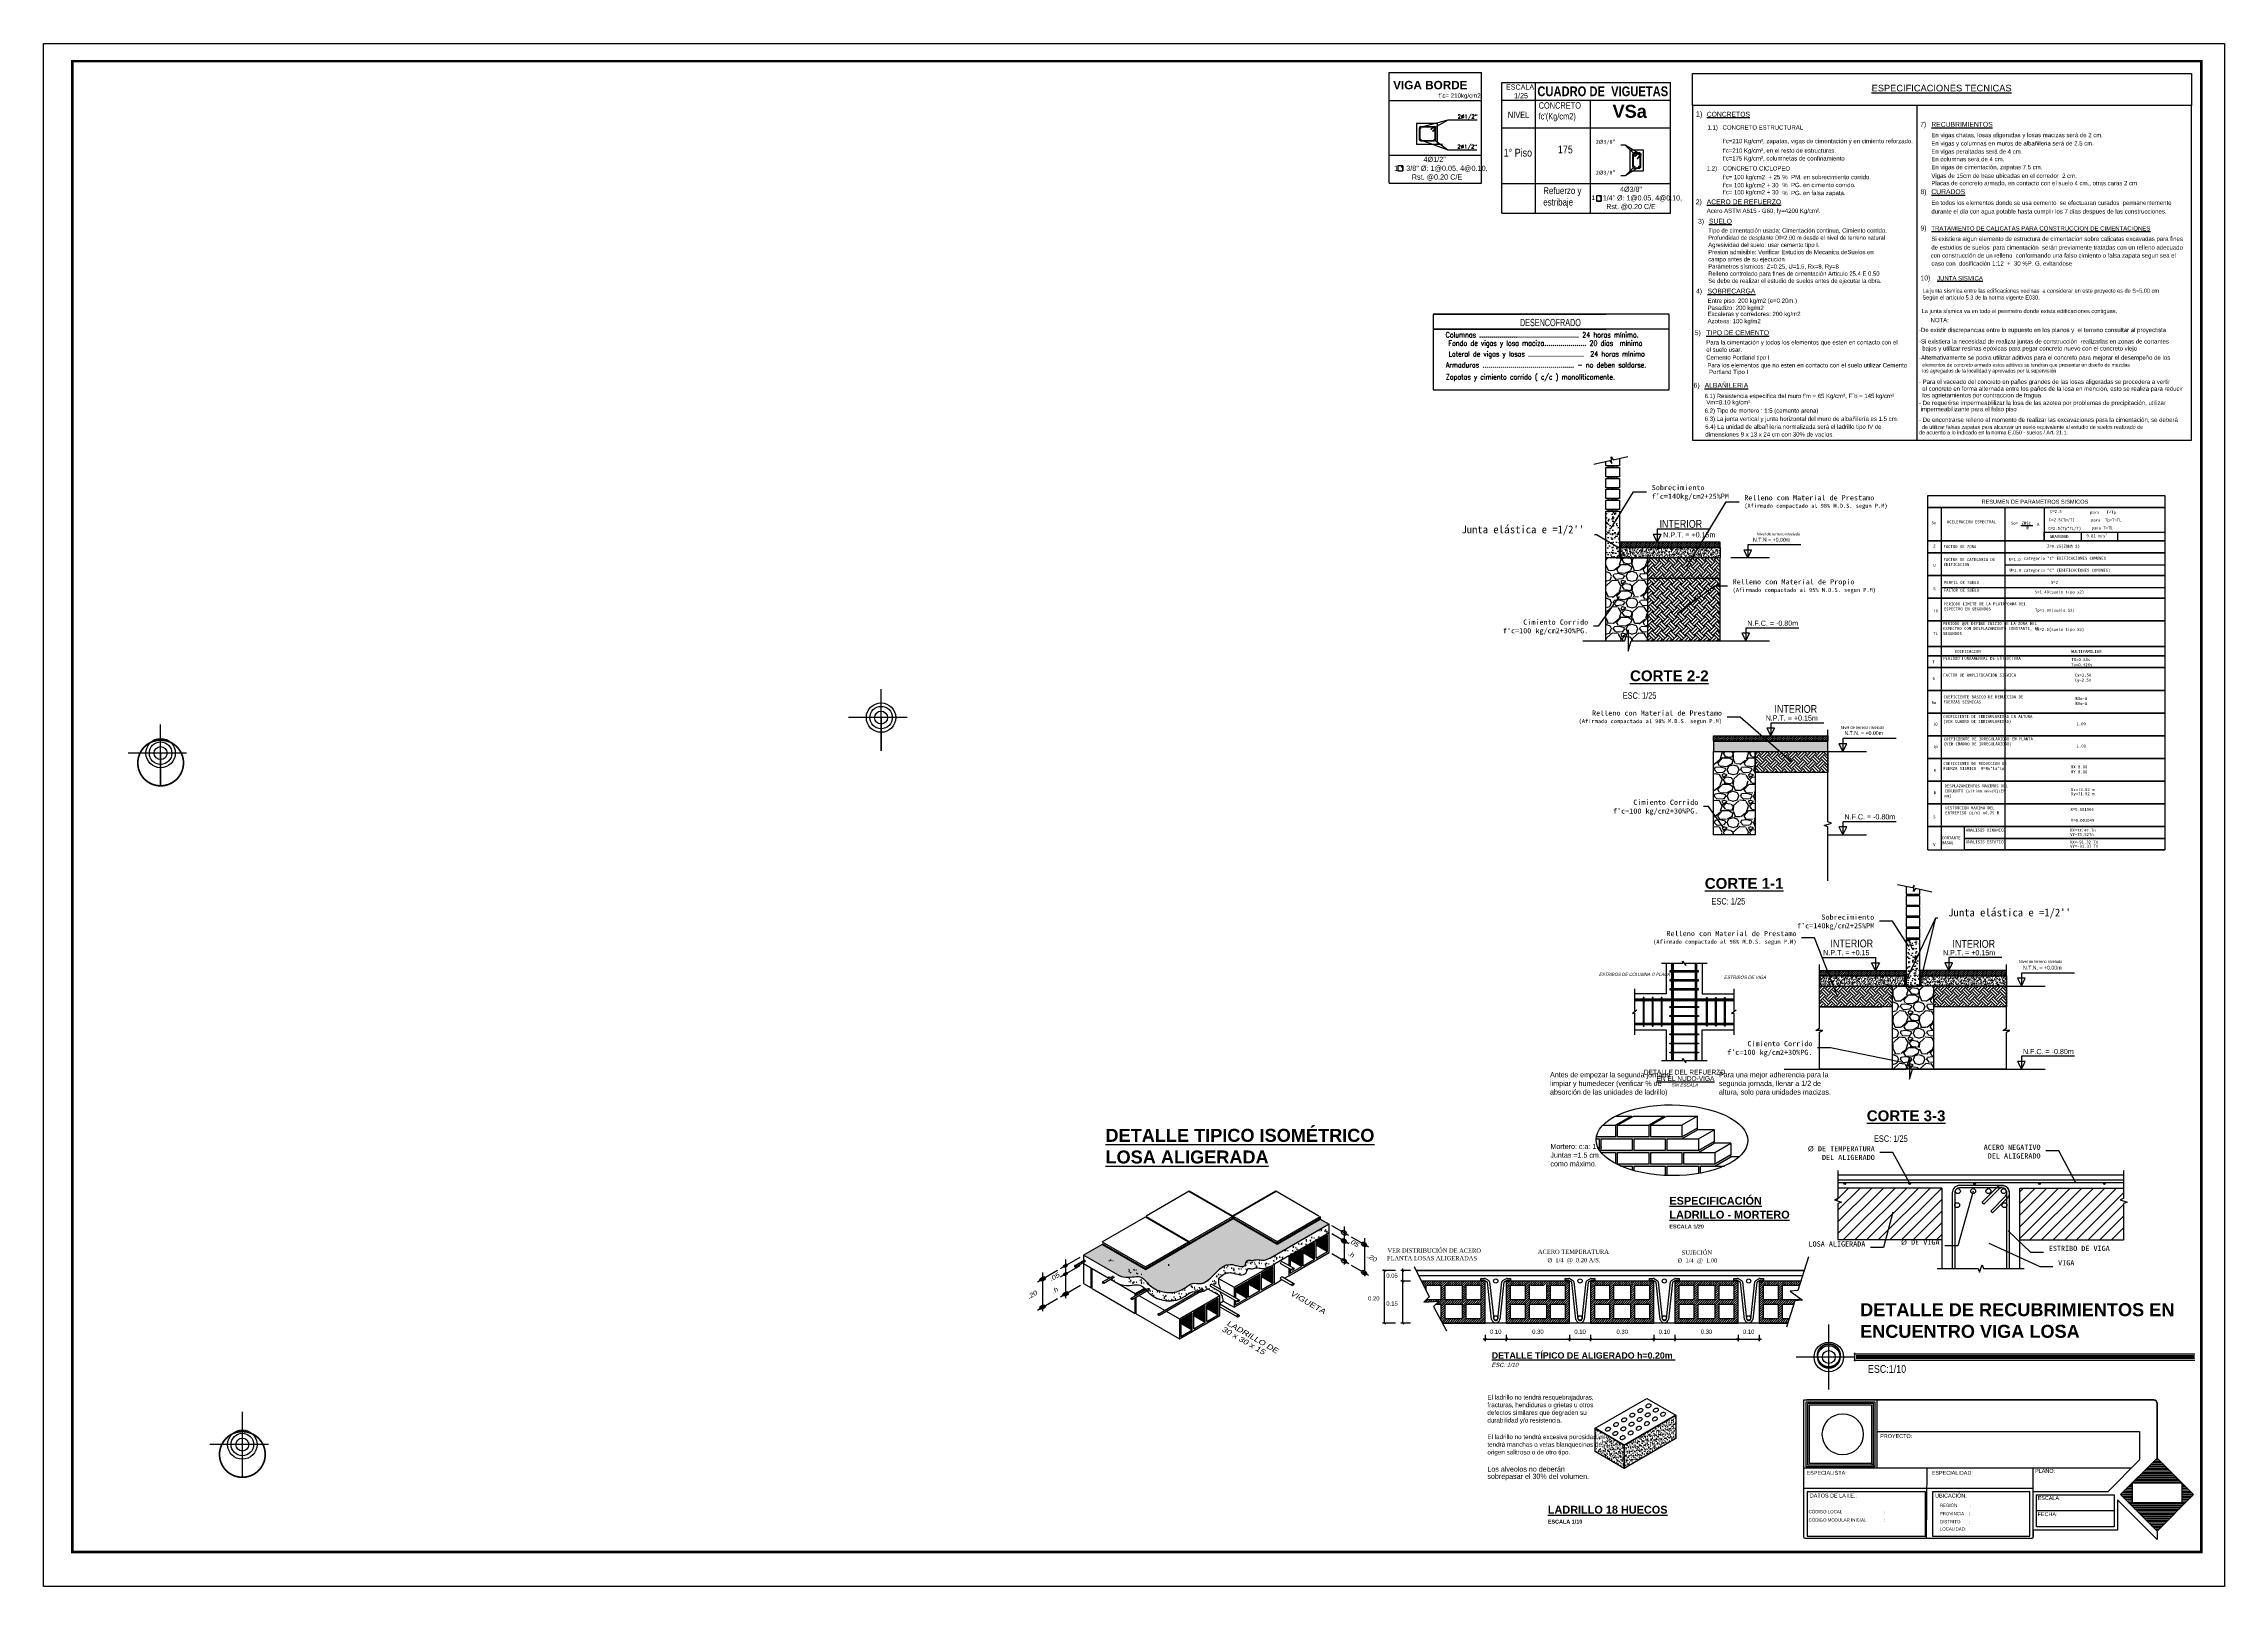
# Model space of a CAD drawing. Header units: millimetres. Extents: x 0 to 86.9, y -0.5 to 29.7.
# Drawn here: x 0 to 42, y 0 to 29.7 of the extents above; entities that cross this region are included whole.
import ezdxf
from ezdxf.enums import TextEntityAlignment as Align

# ---------------------------------------------------------------- set-up
doc = ezdxf.new("R2010")
doc.units = ezdxf.units.MM
for name, color, linetype in [('.0 Lapiz 01', 3, 'Continuous'), ('.D1 Corte', 1, 'Continuous'), ('.D1 cotas', 1, 'Continuous'), ('.D1 Texto', 7, 'Continuous'), ('.N1 Acero Estribo', 254, 'Continuous'), ('.N1 Acero Long02', 150, 'Continuous'), ('.N1 Acero Long02 0.3mm', 1, 'Continuous'), ('.N1 Cimiento Corrido', 253, 'Continuous'), ('.N1 Cuadros', 253, 'Continuous'), ('.N1 Junta', 6, 'Continuous'), ('.N1 Otro detalle', 1, 'Continuous'), ('.N2 Viga Detalle', 6, 'Continuous'), ('.pluma2', 5, 'Continuous'), ('00 AR_Muro Bajo', 7, 'Continuous'), ('008', 8, 'Continuous'), ('02 Vigas', 4, 'Continuous'), ('ACERO', 5, 'Continuous'), ('ACOTACION', 250, 'Continuous'), ('ACOTACIONES', 2, 'Continuous'), ('CAPA8', 210, 'Continuous'), ('CEM_02', 2, 'Continuous'), ('CEM_TEXTOS 1', 3, 'Continuous'), ('CEM_TEXTOS 3', 6, 'Continuous'), ('CIMIENTOCORR.', 160, 'Continuous'), ('CONCRETO', 152, 'Continuous'), ('COTA', 7, 'Continuous'), ('COTAS', 7, 'Continuous'), ('CUADRO INTERIOR', 133, 'Continuous'), ('DELGADOS', 8, 'Continuous'), ('E_Acero', 2, 'Continuous'), ('E_Estribo', 1, 'Continuous'), ('E_Fierros', 2, 'Continuous'), ('G_Complemento', 190, 'Continuous'), ('G_Texto', 122, 'Continuous'), ('INDICADORES', 101, 'Continuous'), ('LADRILLO', 30, 'Continuous'), ('MEMBR', 250, 'Continuous'), ('relleno', 134, 'Continuous'), ('Texto', 7, 'Continuous'), ('TEXTURAS', 250, 'Continuous'), ('Tierra de chacr', 254, 'Continuous'), ('vigas', 204, 'Continuous'), ('viguetas', 4, 'Continuous')]:
    doc.layers.add(name, color=color, linetype=linetype)
doc.styles.add('Anot 1.5mm', font='arial', dxfattribs={"width": 0.82})
doc.styles.add('Anot 1.5mm simplex', font='simplex')
doc.styles.add('Anot 2mm', font='arial', dxfattribs={"width": 0.82})
doc.styles.add('Anot 3mm', font='arial', dxfattribs={"width": 0.82})
doc.styles.add('Anot 5mm', font='arialbd')
doc.styles.add('ARIAL', font='arial')
doc.styles.add('arialblak', font='arialblak')
doc.styles.add('BIL', font='arial', dxfattribs={"width": 0.82})
doc.styles.add('BQR DETALLES', font='arial', dxfattribs={"width": 0.82})
doc.styles.add('Lenin_Narrow', font='arial', dxfattribs={"width": 0.82})
doc.styles.add('LETRAS', font='arial')
doc.styles.add('llamada 50', font='romans', dxfattribs={"width": 0.85})
doc.styles.add('MENBRETE1', font='arial')
doc.styles.add('MtXpl_Britannic_Bold', font='BRITANIC')
doc.styles.get("Standard").update_dxf_attribs({"font": 'SimKai'})
doc.styles.add('STYLE4', font='times')
doc.styles.add('Titulo Detalles', font='swissb')
doc.styles.add('TITULOS', font='TITULOS')
pattern_1 = [(90, (23301.06432, 11845.704642), (-0.0127999999995, 0), [])]
pattern_2 = [(95, (2204.33302, 1076.482043), (0.0348103468, 0.0292093516), [0.0047334934, -0.0520684277]), (40, (2204.33302, 1076.482043), (-0.0397609604, 0.027376421), [0.0037867947, -0.0416548873]), (145.4514447, (2204.33592, 1076.484477), (-0.0049506123, 0.0565857712), [0.0040228504, -0.0442513912]), (91.1842, (2204.324094, 1076.49097), (0.0550154294, 0.040241754), [0.00710024, -0.0781026415]), (141.6355576, (2204.32868, 1076.49432), (-0.001760864, 0.085184684), [0.006034278, -0.0663771467]), (36.184151, (2204.324094, 1076.49097), (-0.001760864, 0.085184684), [0.005680184, -0.0624820466]), (66, (2204.33079, 1076.4932), (0.0446066478, 0.008670654), [0.0047334934, -0.0520684277]), (11, (2204.33079, 1076.4932), (-0.0215032112, 0.0432204459), [0.0037867947, -0.0416547421]), (116.451445, (2204.334506, 1076.49392), (0.0231034364, 0.0518911), [0.0040228504, -0.0442513149]), (82.5, (2204.33302, 1076.482043), (-0.01431365401, 0.0153989893), [0, -0.04114983616, 0, -0.0422858746, 0, -0.04181252524]), (52.5, (2204.33302, 1076.482043), (-0.0058615128, 0.0293419443), [0, -0.02410925984, 0, -0.0402031375, 0, -0.0159360945]), (12.5, (2204.323068, 1076.47209), (0.0248298101, 0.02281672928), [0, -0.0157783114, 0, -0.0492283316, 0, -0.06532220924]), (2.5, (2204.318605, 1076.467628), (0.0215588646, 0.0304937344), [0, -0.0205118048, 0, -0.0326926612, 0, -0.0463882355])]
pattern_3 = [(120, (481.12466829, 843.01303412), (-0.0001082531762, -6.25000004e-05), []), (210, (481.12466829, 843.01303412), (6.25000004e-05, -0.0001082531762), [])]

# ---------------------------------------------------------------- blocks, each defined once
blk = doc.blocks.new('PLT_418')
at = {"layer": '.N1 Cuadros'}
for p, q in [((2496.154, 1422.775), (2496.411, 1422.775)), ((2496.411, 1422.775), (2496.411, 1420.155)), ((2498.395, 1422.775), (2498.395, 1422.134)), ((2497.943, 1422.431), (2498.172, 1422.431)), ((2497.635, 1421.673), (2500.716, 1421.673)), ((2496.411, 1421.235), (2500.716, 1421.235)), ((2496.411, 1420.155), (2496.411, 1416.185)), ((2498.142, 1419.924), (2498.648, 1419.924)), ((2499.155, 1419.924), (2499.661, 1419.924)), ((2500.167, 1419.924), (2500.674, 1419.924)), ((2496.154, 1416.185), (2500.716, 1416.185))]:
    blk.add_line(p, q, dxfattribs=at)
for points in [[(2496.154, 1423.006), (2500.716, 1423.006), (2500.716, 1422.775), (2496.154, 1422.775)], [(2496.154, 1422.775), (2500.716, 1422.775), (2500.716, 1422.134), (2496.154, 1422.134)], [(2496.154, 1422.134), (2500.716, 1422.134), (2500.716, 1421.903), (2496.154, 1421.903)], [(2496.154, 1421.903), (2500.716, 1421.903), (2500.716, 1421.466), (2496.154, 1421.466)], [(2496.154, 1421.466), (2500.716, 1421.466), (2500.716, 1421.029), (2496.154, 1421.029)], [(2496.154, 1421.029), (2500.716, 1421.029), (2500.716, 1420.592), (2496.154, 1420.592)], [(2496.154, 1420.592), (2500.716, 1420.592), (2500.716, 1420.1), (2496.154, 1420.1)], [(2496.154, 1420.1), (2500.716, 1420.1), (2500.716, 1419.924), (2496.154, 1419.924)], [(2496.154, 1419.924), (2500.717, 1419.924), (2500.717, 1419.694), (2496.154, 1419.694)], [(2496.154, 1419.694), (2500.716, 1419.694), (2500.716, 1419.256), (2496.154, 1419.256)], [(2496.154, 1419.256), (2500.716, 1419.256), (2500.716, 1418.819), (2496.154, 1418.819)], [(2496.154, 1418.819), (2500.716, 1418.819), (2500.716, 1418.382), (2496.154, 1418.382)], [(2496.154, 1418.382), (2500.716, 1418.382), (2500.716, 1417.945), (2496.154, 1417.945)], [(2496.154, 1417.945), (2500.716, 1417.945), (2500.716, 1417.508), (2496.154, 1417.508)], [(2496.154, 1417.508), (2500.716, 1417.508), (2500.716, 1417.071), (2496.154, 1417.071)], [(2496.154, 1417.071), (2500.716, 1417.071), (2500.716, 1416.634), (2496.154, 1416.634)], [(2496.859, 1416.403), (2500.716, 1416.403), (2500.716, 1416.185), (2496.859, 1416.185)], [(2496.86, 1416.634), (2500.716, 1416.634), (2500.716, 1416.403), (2496.86, 1416.403)]]:
    blk.add_lwpolyline(points, close=True, dxfattribs=at)
for points in [[(2496.844, 1422.775), (2497.635, 1422.775), (2497.635, 1416.185)], [(2498.395, 1422.134), (2498.395, 1422.304), (2500.716, 1422.304)], [(2498.395, 1422.304), (2499.104, 1422.304), (2499.104, 1422.134), (2499.813, 1422.134), (2499.813, 1422.304)], [(2496.154, 1416.185), (2496.154, 1416.634), (2500.716, 1416.634), (2500.716, 1416.185)]]:
    blk.add_lwpolyline(points, dxfattribs=at)
at = {"layer": '.D1 Texto', "insert": (2497.187, 1422.927), "char_height": 0.07694, "width": 3.14559, "attachment_point": 1, "style": 'ARIAL'}
blk.add_mtext('RESUMEN DE PARAMETROS SISMICOS', dxfattribs=at)
at = {"layer": '.D1 Texto', "attachment_point": 1}
for s, insert, char_height, width in [('C=2.5(Tp/T)', (2498.485, 1422.571), 0.05775, 1.13052), ('C=2.5', (2498.505, 1422.731), 0.0577, 1.13052), ('para   T<Tp', (2499.277, 1422.714), 0.05775, 1.13052), ('para  Tp<T<TL', (2499.293, 1422.567), 0.05775, 1.13052), ('So', (2496.224, 1422.512), 0.0577, 1.13052), ('ACELERACION ESPECTRAL', (2496.518, 1422.53), 0.05775, 1.13052), ('So=', (2497.752, 1422.503), 0.0577, 1.13052), ('ZUSC', (2497.956, 1422.503), 0.0577, 1.13052), ('R', (2498.052, 1422.415), 0.0577, 1.13052), ('.g', (2498.213, 1422.496), 0.0577, 1.13052), ('C=2.5(Tp*TL/T)', (2498.472, 1422.403), 0.05775, 1.13052), ('GRAVEDAD', (2498.5, 1422.247), 0.0577, 1.13052), ('9.81 m/s²', (2499.207, 1422.261), 0.0577, 1.13052), ('para T>TL', (2499.306, 1422.412), 0.0577, 1.13052), ('Z', (2496.256, 1422.06), 0.0577, 1.13052), ('FACTOR DE CATEGORIA DE EDIFICACION', (2496.454, 1421.803), 0.05775, 1.13052), ('FACTOR DE ZONA', (2496.454, 1422.052), 0.05775, 1.13052), ('U=1.0 ', (2497.713, 1421.807), 0.0577, 1.13052), ('categoria "C" EDIFICACIONES COMUNES  ', (2498.001, 1421.828), 0.05775, 2.60461), ('Z=0.25(ZONA 2)', (2498.449, 1422.06), 0.05775, 1.13052), ('U', (2496.256, 1421.692), 0.0577, 1.13052), ('PERFIL DE SUELO', (2496.461, 1421.364), 0.05775, 1.13052), ('U=1.0 categoria "C" (EDIFICACIONES COMUNES)', (2497.725, 1421.597), 0.05775, 3.99792), ('S=2', (2498.523, 1421.364), 0.0577, 1.13052), ('S', (2496.256, 1421.242), 0.0577, 1.13052), ('PERIODO LIMITE DE LA PLATAFORMA DEL ESPECTRO EN SEGUNDOS', (2496.461, 1420.949), 0.05775, 1.58489), ('FACTOR DE SUELO', (2496.461, 1421.213), 0.05775, 1.13052), ('S=1.40(suelo tipo s2)', (2498.214, 1421.181), 0.05775, 1.64864), ('Tp', (2496.256, 1420.826), 0.0577, 1.13052), ('PERIODO QUE DEFINE INICIO DE LA ZONA DEL ESPECTRO CON DESPLAZAMIENTO CONSTANTE, EN SEGUNDOS', (2496.444, 1420.572), 0.05775, 1.65226), ('Tp=1.00(suelo S2)', (2498.214, 1420.827), 0.05775, 1.13052), ('TL=2.0(suelo tipo S2)', (2498.214, 1420.458), 0.05775, 1.13052), ('TL', (2496.256, 1420.383), 0.0577, 1.13052), ('EDIFICACION ', (2496.674, 1420.036), 0.05775, 0.68174), ('MULTIFAMILIAR', (2498.911, 1420.033), 0.05775, 0.68174), ('T', (2496.235, 1419.834), 0.0577, 1.13052), ('PERIODO FUNDAMENTAL DE ESTRUCTURA', (2496.449, 1419.902), 0.05775, 2.02774), ('Ty=0.426s', (2498.915, 1419.778), 0.0577, 0.68174), ('TX=0.58s', (2498.918, 1419.877), 0.0577, 0.68174), ('G', (2496.243, 1419.514), 0.0577, 1.13052), ('FACTOR DE AMPLIFICACION SISMICA', (2496.449, 1419.581), 0.05775, 1.59357), ('Cy=2.50', (2498.98, 1419.482), 0.0577, 0.68174), ('Cx=2.50 ', (2498.983, 1419.58), 0.0577, 0.68174), ('Ro', (2496.224, 1419.049), 0.0577, 1.13052), ('COEFICIENTE DE IRREGULARIDAD EN ALTURA (VER CUADRO DE IRREGULARIDAD)', (2496.449, 1418.784), 0.05775, 1.59357), ('COEFICIENTE BASICO DE REDUCCION DE FUERZAS SISMICAS', (2496.455, 1419.159), 0.05775, 1.59357), ('lO', (2496.251, 1418.635), 0.0577, 1.13052), ('COEFICIENTE DE IRREGULARIDAD EN PLANTA (VER CUADRO DE IRREGULARIDAD)', (2496.459, 1418.35), 0.05775, 1.59357), ('1.00', (2499.015, 1418.642), 0.0577, 0.68174), ('lp', (2496.253, 1418.204), 0.0577, 1.13052), ('1.00', (2499.019, 1418.213), 0.0577, 0.68174), ('R', (2496.262, 1417.743), 0.0577, 1.13052), ('COEFICIENTE DE REDUCCION DE FUERZA SISMICA  R=Ro*la*lp', (2496.451, 1417.878), 0.05775, 1.13052), ('D', (2496.268, 1417.315), 0.0577, 1.13052), ('DESPLAZAMIENTOS MAXIMOS DEL CONJUNTO (ultimo nivel)(EN mm)', (2496.475, 1417.445), 0.05775, 1.13052), ('Dx=72.82 m', (2498.91, 1417.375), 0.0577, 1.13712), ('Dy=71.92 m', (2498.91, 1417.296), 0.0577, 1.11234), ('S', (2496.255, 1416.85), 0.0577, 1.13052), ('DISTORCION MAXIMA DEL ENTREPISO (d/n) x0.75 R', (2496.487, 1417.024), 0.05775, 1.13052), ('X=0.001066', (2498.897, 1416.994), 0.0577, 0.68174), ('Y=0.001049', (2498.906, 1416.784), 0.0577, 0.68174), ('V', (2496.255, 1416.315), 0.0577, 1.13052), ('CORTANTE BASAL', (2496.423, 1416.448), 0.05775, 0.42732), ('ANALISIS DINAMICO', (2496.883, 1416.596), 0.05775, 0.69599), ('ANALISIS ESTATICO', (2496.884, 1416.368), 0.05775, 0.72219), ('VX=73.47 Tn', (2498.889, 1416.591), 0.05775, 0.96445), ('VX=-91.32 Tn', (2498.889, 1416.366), 0.05775, 1.00003), ('VY=73.52Tn', (2498.894, 1416.511), 0.0577, 0.77559), ('VY=-91.37 Tn', (2498.894, 1416.285), 0.05775, 1.21381)]:
    blk.add_mtext(s, dxfattribs=dict(at, insert=insert, char_height=char_height, width=width))
at = {"layer": '.D1 Texto', "char_height": 0.0577, "attachment_point": 1}
for s, insert in [('RXo=8', (2498.995, 1419.128)), ('RYo=8', (2498.995, 1419.032)), ('RX=8.00', (2498.908, 1417.813)), ('RY=8.00', (2498.908, 1417.717))]:
    blk.add_mtext(s, dxfattribs=dict(at, insert=insert))
blk = doc.blocks.new('PLT_ET')
for p, q in [((2922.446, 1599.947), (2922.446, 1600.569)), ((2922.446, 1600.569), (2932.055, 1600.569)), ((2932.055, 1600.569), (2932.055, 1599.947))]:
    blk.add_line(p, q)
for points in [[(2922.446, 1593.504), (2932.055, 1593.504), (2932.055, 1599.947), (2922.446, 1599.947)], [(2926.769, 1593.504), (2932.055, 1593.504), (2932.055, 1599.947), (2926.769, 1599.947)]]:
    blk.add_lwpolyline(points, close=True)
at = {"style": 'arialblak'}
blk.add_text('%%UESPECIFICACIONES TECNICAS', height=0.12771, dxfattribs=at).set_placement((2927.245, 1600.285), align=Align.MIDDLE_CENTER)
for s, height, style, p in [('1) ', 0.1037, 'arialblak', (2922.51, 1599.735)), ('%%UCONCRETOS', 0.09334, 'arialblak', (2922.721, 1599.735)), ('1.1) ', 0.083, 'arialblak', (2922.736, 1599.486)), ('CONCRETO ESTRUCTURAL', 0.08297, 'arialblak', (2923.026, 1599.486)), ('7) ', 0.0933, 'arialblak', (2926.832, 1599.541)), ('%%URECUBRIMIENTOS', 0.09334, 'arialblak', (2927.047, 1599.541)), ('En vigas chatas, losas aligeradas y losas macizas será de 2 cm.', 0.08297, 'BIL', (2927.047, 1599.34)), ("f'c=210 Kg/cm², zapatas, vigas de cimentación y en cimiento reforzado.", 0.08297, 'BIL', (2923.033, 1599.224)), ("f'c=210 Kg/cm², en el resto de estructuras.", 0.08297, 'BIL', (2923.033, 1599.04)), ("f'c=175 Kg/cm², columnetas de confinamiento", 0.08297, 'BIL', (2923.033, 1598.891)), ('En vigas y columnas en muros de albañileria será de 2.5 cm.', 0.08297, 'BIL', (2927.047, 1599.18)), ('En vigas peraltadas será de 4 cm.', 0.08297, 'BIL', (2927.047, 1599.023)), ('En columnas será de 4 cm.', 0.08297, 'BIL', (2927.047, 1598.877)), ('1.2) ', 0.083, 'arialblak', (2922.721, 1598.698)), ("f'c= 100 kg/cm2  + 25 ", 0.08297, 'BIL', (2923.033, 1598.531)), ('CONCRETO CICLOPEO', 0.08297, 'arialblak', (2923.033, 1598.698)), ('%  PM. en sobrecimiento corrido.', 0.08297, 'BIL', (2924.177, 1598.531)), ('Vigas de 15cm de base ubicadas en el corredor  2 cm.', 0.08297, 'BIL', (2927.047, 1598.556)), ('En vigas de cimentación, zapatas 7.5 cm.', 0.08297, 'BIL', (2927.047, 1598.723)), ('2) ', 0.0933, 'arialblak', (2922.51, 1598.049)), ('%%UACERO DE REFUERZO', 0.09334, 'arialblak', (2922.72, 1598.049)), ("f'c= 100 kg/cm2 + 30 ", 0.08297, 'BIL', (2923.033, 1598.375)), ("f'c= 100 kg/cm2 + 30 ", 0.08297, 'BIL', (2923.033, 1598.239)), ('%  PG. en cimiento corrido.', 0.08297, 'BIL', (2924.177, 1598.378)), ('%  PG. en falsa zapata.', 0.08297, 'BIL', (2924.177, 1598.224)), ('8) ', 0.0933, 'arialblak', (2926.838, 1598.244)), ('%%UCURADOS', 0.0933, 'arialblak', (2927.047, 1598.244)), ('Placas de concreto armado, en contacto con el suelo 4 cm., otras caras 2 cm', 0.08297, 'BIL', (2927.047, 1598.414)), ('En todos los elementos donde se usa cemento  se efectuaran curados  permanentemente               ', 0.08297, 'BIL', (2927.047, 1598.036)), ('3)', 0.0933, 'arialblak', (2922.554, 1597.675)), ('Acero ASTM A615 - G60, fy=4200 Kg/cm².', 0.08297, 'BIL', (2922.721, 1597.882)), ('%%USUELO', 0.0933, 'arialblak', (2922.764, 1597.676)), ('durante el día con agua potable hasta cumplir los 7 días despues de las construcciones.', 0.08297, 'BIL', (2927.047, 1597.87)), ('9) ', 0.0933, 'arialblak', (2926.838, 1597.543)), ('%%UTRATAMIENTO DE CALICATAS PARA CONSTRUCCION DE CIMENTACIONES', 0.08297, 'arialblak', (2927.047, 1597.543)), ('de estudios de suelos  para cimentación  serán previamente tratadas con un relleno adecuado', 0.08297, 'BIL', (2927.047, 1597.176)), ('Si existiera algun elemento de estructura de cimentacion sobre calicatas excavadas para fines ', 0.08297, 'BIL', (2927.047, 1597.342)), (' con construcción de un relleno  conformando una falso cimiento o falsa zapata segun sea el ', 0.08297, 'BIL', (2927.002, 1597.022)), ('caso con  dosificación 1:12  +  30 %P. G. evitandose ', 0.08297, 'BIL', (2927.05, 1596.868)), ('4) ', 0.0933, 'arialblak', (2922.515, 1596.331)), ('%%USOBRECARGA', 0.09334, 'arialblak', (2922.737, 1596.331)), ('10) ', 0.0933, 'arialblak', (2926.838, 1596.583)), ('%%UJUNTA SISMICA', 0.08297, 'arialblak', (2927.157, 1596.583)), ('Entre piso: 200 kg/m2 (e=0.20m.)', 0.08297, 'BIL', (2922.737, 1596.151)), ('Pasadizo: 200 kg/m2 ', 0.08297, 'BIL', (2922.737, 1596.013)), ('La junta sísmica va en todo el perimetro donde exista edificaciones contiguas.', 0.07799, 'BIL', (2926.859, 1595.953)), ('5) ', 0.0933, 'arialblak', (2922.49, 1595.529)), ('%%UTIPO DE CEMENTO', 0.09334, 'arialblak', (2922.712, 1595.529)), ('Azoteas: 100 kg/m2 ', 0.08297, 'BIL', (2922.737, 1595.758)), ('Escaleras y corredores: 200 kg/m2 ', 0.08297, 'BIL', (2922.737, 1595.896)), ('-De existir discrepancias entre lo supuesto en los planos y  el terreno consultar al proyectista', 0.08297, 'BIL', (2926.809, 1595.587)), ('NOTA:', 0.083, 'arialblak', (2927.031, 1595.778)), ('el suelo usar.', 0.08297, 'BIL', (2922.712, 1595.208)), ('Para la cimentación y todos los elementos que esten en contacto con el ', 0.08297, 'BIL', (2922.712, 1595.349)), ('-Si existiera la necesidad de realizar juntas de construcción  realizarlas en zonas de cortantes', 0.08297, 'BIL', (2926.809, 1595.367)), ('bajos y utilizar resinas epóxicas para pegar concreto nuevo con el concreto viejo', 0.08297, 'BIL', (2926.872, 1595.233)), ('Cemento Portland tipo I', 0.08297, 'BIL', (2922.712, 1595.058)), ('Para los elementos que no esten en contacto con el suelo utilizar Cemento', 0.08297, 'BIL', (2922.734, 1594.907)), (' Portland Tipo I', 0.08297, 'BIL', (2922.734, 1594.779)), ('-Alternativamente se podra utilizar aditivos para el concreto para mejorar el desempeño de los ', 0.08297, 'BIL', (2926.809, 1595.055)), ('elementos de concreto armado estos aditivos se tendran que presentar un diseño de mezclas ', 0.06892, 'BIL', (2926.872, 1594.922)), ('los agregados de la localidad y aprovados por la supervisión', 0.06892, 'BIL', (2926.872, 1594.809)), ('6) ', 0.0933, 'arialblak', (2922.469, 1594.517)), ('%%UALBAÑILERIA', 0.09334, 'arialblak', (2922.681, 1594.517)), ("6.1) Resistencia especifica del muro f'm = 65 Kg/cm², F´b = 145 kg/cm² ", 0.08297, 'BIL', (2922.681, 1594.317)), ('- Para el vaceado del concreto en paños grandes de las losas aligeradas se procedera a vertir ', 0.08297, 'BIL', (2926.809, 1594.591)), ('el concreto en forma alternada entre los paños de la losa en mención, esto se realiza para reducir ', 0.08297, 'BIL', (2926.872, 1594.457)), ('los agrietamientos por contraccion de fragua.', 0.08297, 'BIL', (2926.872, 1594.331)), ('6.2) Tipo de mortero : 1:5 (cemento arena)', 0.08297, 'BIL', (2922.681, 1594.034)), ('6.3) La junta vertical y junta horizontal del muro de albañilería es 1.5 cm.', 0.08297, 'BIL', (2922.681, 1593.877)), (' Vm=8.10 kg/cm²', 0.08297, 'BIL', (2922.681, 1594.194)), ('- De requerirse impermeablilizar la losa de las azotea por problemas de precipitación, utilizar', 0.08297, 'BIL', (2926.809, 1594.184)), ('- De encontrarse relleno al momento de realizar las excavaciones para la cimentación, se deberá ', 0.08297, 'BIL', (2926.809, 1593.859)), (' impermeabilizante para el falso piso', 0.08297, 'BIL', (2926.809, 1594.064)), ('dimensiones 9 x 13 x 24 cm con 30%%% de vacíos.', 0.08297, 'BIL', (2922.692, 1593.577)), ('6.4) La unidad de albañileria normalizada será el ladrillo tipo IV de ', 0.08297, 'BIL', (2922.692, 1593.725)), ('de acuerdo a lo indicado en la norma E.050 - suelos / Art. 21.1.', 0.07331, 'BIL', (2926.809, 1593.618)), ('  de utilizar falsas zapatas para alcanzar un suelo equivalente al estudio de suelos realizado de ', 0.07331, 'BIL', (2926.809, 1593.724))]:
    blk.add_text(s, height=height, dxfattribs=dict(style=style)).set_placement(p)
at = {"attachment_point": 1, "style": 'BIL'}
for s, insert, char_height in [('Agresividad del suelo: usar cemento tipo I.', (2922.75, 1597.308), 0.08297), ('Tipo de cimentación usada: Cimentación continua, Cimiento corrido.', (2922.75, 1597.585), 0.08297), ('Profundidad de desplante Df=2.00 m desde el nivel de terreno natural', (2922.75, 1597.446), 0.08043), ('campo antes de su ejecucion.', (2922.75, 1597.031), 0.08297), ('Presion admisible: Verificar Estudios de Mecanica deSuelos en', (2922.75, 1597.17), 0.08297), ('Parámetros sísmicos: Z=0.25, U=1.5, Rx=8, Ry=8', (2922.75, 1596.893), 0.08297), ('Se debe de realizar el estudio de suelos antes de ejecutar la obra.', (2922.75, 1596.617), 0.08297), ('Relleno controlado para fines de cimentación Articulo 25.4 E 0.50', (2922.75, 1596.755), 0.08297)]:
    blk.add_mtext(s, dxfattribs=dict(at, insert=insert, char_height=char_height))
at = {"insert": (2926.876, 1596.423), "char_height": 0.07799, "width": 4.4459, "attachment_point": 1, "style": 'BIL'}
blk.add_mtext('La junta sísmica entre las edificaciones vecinas  a considerar en este proyecto es de S=5.00 cm{\\C2;\\P}Según el artículo 5.3 de la norma vigente E030.', dxfattribs=at)
blk = doc.blocks.new('PLT_LADRILLO 18 HUECOS')
at = {"layer": 'LADRILLO'}
h = blk.add_hatch(dxfattribs=at)
h.set_pattern_fill('AR-SAND', scale=0.00125, style=0)
h.set_pattern_definition([(37.5, (1099.869983, 441.127717), (-0.0020000391, 0.0611766547), [0, -0.04826, 0, -0.053975, 0, -0.05159375]), (7.5, (1099.86998, 441.12772), (0.0561904104, 0.0896031376), [0, -0.026035, 0, -0.0434975, 0, -0.01666875]), (327.5, (1099.83093, 441.127717), (0.0988740463, 0.000179648), [0, -0.015875, 0, -0.05715, 0, -0.0746125]), (317.5, (1099.83093, 441.12772), (0.0954445566, 0.0278661654), [0, -0.0079375, 0, -0.037465, 0, -0.0428625])])
h.paths.add_polyline_path([(2190.193, 882.024), (2190.193, 881.574), (2191.189, 882.149), (2191.189, 882.599)], flags=0)
h.paths.add_polyline_path([(2189.63, 882.349), (2189.63, 881.899), (2190.193, 881.574), (2190.193, 882.024)], flags=0)
at = {"layer": 'LADRILLO', "color": 7}
for points in [[(2189.63, 882.349), (2190.626, 882.924), (2191.189, 882.599), (2190.193, 882.024)], [(2190.193, 882.024), (2191.189, 882.599), (2191.189, 882.149), (2190.193, 881.574)], [(2190.193, 882.024), (2190.193, 881.574), (2189.63, 881.899), (2189.63, 882.349)]]:
    blk.add_lwpolyline(points, close=True, dxfattribs=at)
for centre in [(2190.035, 882.42), (2190.191, 882.51), (2190.332, 882.429), (2190.347, 882.6), (2190.488, 882.519), (2190.503, 882.69), (2190.629, 882.438), (2190.644, 882.609), (2190.659, 882.78), (2190.784, 882.528), (2190.8, 882.699), (2190.94, 882.618), (2189.879, 882.33), (2190.02, 882.249), (2190.161, 882.168), (2190.176, 882.339), (2190.317, 882.258), (2190.473, 882.348)]:
    blk.add_ellipse(centre, major_axis=(-0.0425, -0.0245), ratio=0.746929, dxfattribs=at)
at = {"layer": 'G_Texto', "attachment_point": 1, "style": 'Titulo Detalles'}
for s, insert, char_height in [('\\LLADRILLO 18 HUECOS\\l', (2188.721, 880.856), 0.15), ('ESCALA 1/10', (2188.721, 880.589), 0.075)]:
    blk.add_mtext(s, dxfattribs=dict(at, insert=insert, char_height=char_height))
at = {"layer": 'Texto', "char_height": 0.08836, "attachment_point": 7, "style": 'BQR DETALLES'}
for s, insert, width in [('El ladrillo no tendrá resquebrajaduras, fracturas, hendiduras o grietas u otros defectos similares que degraden su durabilidad y/o resistencia.', (2187.556, 882.433), 1.81964), ('El ladrillo no tendrá excesiva porosidad, ni tendrá manchas o vetas blanquecinas de origen salitroso o de otro tipo.', (2187.556, 881.818), 1.91637)]:
    blk.add_mtext(s, dxfattribs=dict(at, insert=insert, width=width))
at = {"layer": 'Texto', "char_height": 0.1, "attachment_point": 7, "style": 'BQR DETALLES'}
for s, insert in [('Los alveolos no deberán', (2187.556, 881.511)), ('sobrepasar el 30% del volumen.', (2187.556, 881.344))]:
    blk.add_mtext(s, dxfattribs=dict(at, insert=insert))
blk = doc.blocks.new('PLT_ESPECIFICACIONES LADRILLO MORTERO')
at = {"layer": 'LADRILLO'}
h = blk.add_hatch(dxfattribs=at)
h.set_pattern_fill('AR-SAND', scale=0.0005, style=0)
h.set_pattern_definition([(37.5, (14.463203, 26.020359), (-0.00080001565, 0.02447066187), [0, -0.019304, 0, -0.02159, 0, -0.0206375]), (7.5, (14.463203, 26.02036), (0.02247616416, 0.03584125503), [0, -0.010414, 0, -0.017399, 0, -0.0066675]), (327.5, (14.447582, 26.020359), (0.03954961851, 7.185923e-05), [0, -0.00635, 0, -0.02286, 0, -0.029845]), (317.5, (14.447582, 26.02036), (0.0381778226, 0.01114646616), [0, -0.003175, 0, -0.014986, 0, -0.017145])])
edge = h.paths.add_edge_path()
edge.add_line((2235.215, 881.033), (2235.215, 881.07))
edge.add_line((2235.215, 881.07), (2234.912, 880.895))
edge.add_line((2234.912, 880.895), (2234.312, 880.895))
edge.add_line((2234.312, 880.895), (2234.312, 881.12))
edge.add_line((2234.312, 881.12), (2234.593, 881.12))
edge.add_line((2234.593, 881.12), (2234.896, 881.295))
edge.add_line((2234.896, 881.295), (2234.896, 881.333))
edge.add_line((2234.896, 881.333), (2234.593, 881.158))
edge.add_line((2234.593, 881.158), (2233.993, 881.158))
edge.add_line((2233.993, 881.158), (2233.993, 881.27))
edge.add_line((2233.993, 881.27), (2233.956, 881.27))
edge.add_line((2233.956, 881.27), (2233.956, 881.158))
edge.add_line((2233.956, 881.158), (2233.356, 881.158))
edge.add_line((2233.356, 881.158), (2233.356, 881.27))
edge.add_line((2233.356, 881.27), (2233.318, 881.27))
edge.add_line((2233.318, 881.27), (2233.318, 881.158))
edge.add_line((2233.318, 881.158), (2232.946, 881.158))
edge.add_ellipse((2234.401, 881.092), major_axis=(-1.46, 0.011), ratio=0.466647, start_angle=355.3708, end_angle=358.5321)
edge.add_line((2232.941, 881.12), (2232.999, 881.12))
edge.add_line((2232.999, 881.12), (2232.999, 880.909))
edge.add_ellipse((2234.401, 881.092), major_axis=(-1.46, 0.011), ratio=0.466647, start_angle=16.506, end_angle=21.0141)
edge.add_line((2233.036, 880.858), (2233.318, 880.858))
edge.add_line((2233.318, 880.858), (2233.318, 880.641))
edge.add_ellipse((2234.401, 881.092), major_axis=(-1.46, 0.011), ratio=0.466647, start_angle=42.3459, end_angle=47.7024)
edge.add_line((2233.414, 880.595), (2233.637, 880.595))
edge.add_line((2233.637, 880.595), (2233.637, 880.515))
edge.add_ellipse((2234.401, 881.092), major_axis=(-1.46, 0.011), ratio=0.466647, start_angle=58.6589, end_angle=60.3702)
edge.add_line((2233.674, 880.505), (2233.674, 880.595))
edge.add_line((2233.674, 880.595), (2234.274, 880.595))
edge.add_line((2234.274, 880.595), (2234.274, 880.413))
edge.add_ellipse((2234.401, 881.092), major_axis=(-1.46, 0.011), ratio=0.466647, start_angle=85.2398, end_angle=86.7155)
edge.add_line((2234.312, 880.412), (2234.312, 880.595))
edge.add_line((2234.312, 880.595), (2234.912, 880.595))
edge.add_line((2234.912, 880.595), (2234.912, 880.45))
edge.add_ellipse((2234.401, 881.092), major_axis=(-1.46, 0.011), ratio=0.466647, start_angle=110.698, end_angle=112.2774)
edge.add_line((2234.949, 880.457), (2234.949, 880.595))
edge.add_line((2234.949, 880.595), (2235.231, 880.595))
edge.add_line((2235.231, 880.595), (2235.534, 880.77))
edge.add_line((2235.534, 880.77), (2235.534, 880.808))
edge.add_line((2235.534, 880.808), (2235.231, 880.633))
edge.add_line((2235.231, 880.633), (2234.631, 880.633))
edge.add_line((2234.631, 880.633), (2234.631, 880.858))
edge.add_line((2234.631, 880.858), (2234.912, 880.858))
edge.add_line((2234.912, 880.858), (2235.215, 881.033))
h.paths.add_polyline_path([(2233.674, 880.895), (2233.674, 881.12), (2234.274, 881.12), (2234.274, 880.895)], flags=0)
h.paths.add_polyline_path([(2234.593, 880.858), (2234.593, 880.633), (2233.993, 880.633), (2233.993, 880.858)], flags=0)
h.paths.add_polyline_path([(2233.956, 880.858), (2233.956, 880.633), (2233.356, 880.633), (2233.356, 880.858)], flags=0)
h.paths.add_polyline_path([(2233.637, 880.895), (2233.037, 880.895), (2233.037, 881.12), (2233.637, 881.12)], flags=0)
at = {"layer": 'CUADRO INTERIOR'}
blk.add_ellipse((2234.401, 881.092), major_axis=(-1.46, 0.011), ratio=0.466647, dxfattribs=at)
at = {"layer": 'LADRILLO', "color": 7}
for points in [[(2233.073, 881.383), (2233.318, 881.383), (2233.318, 881.158), (2232.946, 881.158)], [(2233.323, 881.558), (2233.621, 881.558), (2233.318, 881.383)], [(2233.356, 881.383), (2233.659, 881.558), (2234.259, 881.558), (2233.956, 881.383)], [(2233.993, 881.383), (2234.296, 881.558), (2234.896, 881.558), (2234.593, 881.383)], [(2234.593, 881.158), (2234.896, 881.333), (2234.896, 881.558), (2234.593, 881.383)], [(2234.593, 881.12), (2234.896, 881.295), (2234.896, 881.333)], [(2235.215, 881.295), (2234.896, 881.295)], [(2234.912, 881.12), (2235.215, 881.295), (2235.215, 881.07), (2234.912, 880.895)], [(2232.941, 881.12), (2232.999, 881.12), (2232.999, 880.909)], [(2233.036, 880.858), (2233.318, 880.858), (2233.318, 880.641)], [(2234.912, 880.858), (2235.215, 881.033), (2235.215, 881.07)], [(2235.534, 881.033), (2235.215, 881.033)], [(2235.231, 880.858), (2235.534, 881.033), (2235.534, 880.808), (2235.231, 880.633)], [(2235.231, 880.595), (2235.534, 880.77), (2235.534, 880.808)], [(2235.697, 880.77), (2235.534, 880.77)], [(2233.414, 880.595), (2233.637, 880.595), (2233.637, 880.515)], [(2233.674, 880.505), (2233.674, 880.595), (2234.274, 880.595), (2234.274, 880.413)], [(2234.312, 880.412), (2234.312, 880.595), (2234.912, 880.595), (2234.912, 880.45)], [(2234.949, 880.457), (2234.949, 880.595), (2235.414, 880.595)]]:
    blk.add_lwpolyline(points, dxfattribs=at)
for points in [[(2233.356, 881.383), (2233.956, 881.383), (2233.956, 881.158), (2233.356, 881.158)], [(2233.993, 881.383), (2234.593, 881.383), (2234.593, 881.158), (2233.993, 881.158)], [(2233.037, 881.12), (2233.637, 881.12), (2233.637, 880.895), (2233.037, 880.895)], [(2233.356, 880.858), (2233.956, 880.858), (2233.956, 880.633), (2233.356, 880.633)], [(2233.674, 881.12), (2234.274, 881.12), (2234.274, 880.895), (2233.674, 880.895)], [(2233.993, 880.858), (2234.593, 880.858), (2234.593, 880.633), (2233.993, 880.633)], [(2234.312, 881.12), (2234.912, 881.12), (2234.912, 880.895), (2234.312, 880.895)], [(2234.631, 880.858), (2235.231, 880.858), (2235.231, 880.633), (2234.631, 880.633)]]:
    blk.add_lwpolyline(points, close=True, dxfattribs=at)
at = {"layer": 'G_Texto', "attachment_point": 1, "style": 'Titulo Detalles'}
for s, insert, char_height in [('\\LESPECIFICACIÓN\\l', (2234.353, 880.001), 0.15), ('\\LLADRILLO - MORTERO\\l', (2234.353, 879.735), 0.15), ('ESCALA 1/20', (2234.353, 879.468), 0.075)]:
    blk.add_mtext(s, dxfattribs=dict(at, insert=insert, char_height=char_height))
at = {"layer": 'Texto', "char_height": 0.1, "attachment_point": 7, "style": 'BQR DETALLES'}
for s, insert in [('Antes de empezar la segunda jornada', (2232.054, 882.273)), ('absorción de las unidades de ladrillo)', (2232.054, 881.94)), ('limpiar y humedecer (verificar % de', (2232.054, 882.106)), ('segunda jornada, llenar a 1/2 de', (2235.307, 882.106)), ('altura, solo para unidades macizas.', (2235.307, 881.94)), ('Para una mejor adherencia para la', (2235.307, 882.273)), ('Juntas =1.5 cm.', (2232.062, 880.754)), ('Mortero: c:a: 1:5', (2232.062, 880.921)), ('como máximo.', (2232.062, 880.587))]:
    blk.add_mtext(s, dxfattribs=dict(at, insert=insert))
blk = doc.blocks.new('PLT_DZDS')
at = {"layer": '.D1 cotas'}
for p, q in [((2011.503, 498.885, 6905.056), (2011.545, 498.885, 6905.056)), ((2011.501, 498.596, 6905.056), (2011.543, 498.596, 6905.056))]:
    blk.add_line(p, q, dxfattribs=at)
for points in [[(2011.238, 498.814), (2011.503, 498.885)], [(2011.373, 498.81), (2011.503, 498.885)], [(2011.545, 498.885), (2011.782, 498.885)], [(2011.237, 498.691), (2011.501, 498.596)], [(2011.372, 498.693), (2011.501, 498.596)], [(2011.543, 498.596), (2011.78, 498.596)]]:
    blk.add_lwpolyline(points, dxfattribs=at)
at = {"layer": '.N1 Acero Estribo'}
for p, q in [((2011.225, 498.806), (2011.225, 498.697)), ((2011.23, 498.806), (2011.23, 498.697)), ((2011.24, 498.821), (2011.369, 498.821)), ((2011.369, 498.816), (2011.24, 498.816)), ((2011.379, 498.697), (2011.379, 498.806)), ((2011.384, 498.697), (2011.384, 498.806)), ((2011.24, 498.687), (2011.369, 498.687)), ((2011.24, 498.682), (2011.369, 498.682)), ((2011.019, 498.439), (2011.019, 498.397)), ((2011.02, 498.439), (2011.02, 498.397)), ((2011.064, 498.443), (2011.023, 498.443)), ((2011.064, 498.442), (2011.023, 498.442)), ((2011.023, 498.394), (2011.064, 498.394)), ((2011.023, 498.393), (2011.064, 498.393)), ((2011.052, 498.433), (2011.061, 498.442)), ((2011.053, 498.432), (2011.052, 498.433)), ((2011.062, 498.441), (2011.053, 498.432)), ((2011.057, 498.428), (2011.066, 498.436)), ((2011.058, 498.427), (2011.057, 498.428)), ((2011.067, 498.435), (2011.058, 498.427)), ((2011.067, 498.397), (2011.067, 498.439)), ((2011.069, 498.397), (2011.069, 498.439))]:
    blk.add_line(p, q, dxfattribs=at)
blk.add_lwpolyline([(2011.354, 498.777), (2011.376, 498.798, 1), (2011.362, 498.813), (2011.34, 498.791), (2011.336, 498.795), (2011.358, 498.816, -1), (2011.379, 498.795), (2011.358, 498.773), (2011.355, 498.777)], format="xyb", dxfattribs=at)
for centre, radius, start, end in [((2011.24, 498.806), 0.0152, 90, 180), ((2011.24, 498.806), 0.0102, 90, 180), ((2011.369, 498.806), 0.0152, 0, 90), ((2011.369, 498.806), 0.0102, 0, 90), ((2011.24, 498.697), 0.0152, 180, 270), ((2011.24, 498.697), 0.0102, 180, 270), ((2011.369, 498.697), 0.0102, 270, 0), ((2011.369, 498.697), 0.0152, 270, 0), ((2011.023, 498.439), 0.00445, 90, 180), ((2011.023, 498.397), 0.00445, 180, 270), ((2011.023, 498.439), 0.00297, 90, 180), ((2011.023, 498.397), 0.00297, 180, 270), ((2011.064, 498.439), 0.00445, 315, 135), ((2011.064, 498.439), 0.00297, 315, 135), ((2011.064, 498.439), 0.00445, 360, 90), ((2011.064, 498.439), 0.00297, 0, 90), ((2011.064, 498.397), 0.00297, 270, 0), ((2011.064, 498.397), 0.00445, 270, 0)]:
    blk.add_arc(centre, radius, start, end, dxfattribs=at)
at = {"layer": '.N1 Acero Long02 0.3mm'}
for centre in [(2011.237, 498.809), (2011.372, 498.809), (2011.237, 498.693), (2011.372, 498.693)]:
    blk.add_circle(centre, 0.00504, dxfattribs=at)
at = {"layer": '.N1 Cuadros'}
for p, q in [((2010.936, 499.34), (2011.824, 499.34)), ((2010.936, 498.275), (2010.936, 499.34)), ((2011.824, 498.275), (2011.824, 499.34)), ((2010.936, 499.071), (2011.824, 499.071)), ((2010.936, 498.545), (2011.824, 498.545)), ((2010.936, 498.275), (2011.824, 498.275))]:
    blk.add_line(p, q, dxfattribs=at)
at = {"layer": '.N2 Viga Detalle'}
for p, q in [((2011.4, 498.851), (2011.2, 498.851)), ((2011.2, 498.851), (2011.2, 498.651)), ((2011.4, 498.651), (2011.4, 498.851)), ((2011.2, 498.651), (2011.45, 498.651))]:
    blk.add_line(p, q, dxfattribs=at)
at = {"layer": '.D1 cotas', "color": 7, "char_height": 0.0375, "attachment_point": 1, "style": 'Anot 1.5mm simplex'}
for s, insert, width in [('\\A1;2Ø1/2"', (2011.595, 498.935, 6905.056), 0.46559), ('2Ø1/2" ', (2011.593, 498.646, 6905.056), 0.42306)]:
    blk.add_mtext(s, dxfattribs=dict(at, insert=insert, width=width))
at = {"layer": '.D1 Texto'}
for s, height, style, p in [('VIGA BORDE', 0.0809, 'Anot 5mm', (2010.974, 499.179)), ('f´c= 210kg/cm2', 0.04224, 'Anot 2mm', (2011.412, 499.097)), ('1    3/8" Ø: 1@0.05, 4@0.10,', 0.05, 'Anot 2mm', (2010.983, 498.394)), ('Rst. @0.20 C/E', 0.05, 'Anot 2mm', (2011.153, 498.31)), ('4Ø1/2"', 0.05, 'Anot 2mm', (2011.266, 498.479))]:
    blk.add_text(s, height=height, dxfattribs=dict(at, style=style)).set_placement(p)
blk = doc.blocks.new('PLT_I2')
at = {"layer": 'TEXTURAS'}
h = blk.add_hatch(dxfattribs=at)
h.set_pattern_fill('AR-CONC', color=256, scale=0.001, angle=90, style=0)
h.set_pattern_definition([(140, (111.64249, -23.36676), (0.015939, 0.1821847), [0.01905, -0.20955]), (85, (111.64249, -23.36676), (-0.1910566, -0.035243), [0.01524, -0.16764]), (190.451, (111.64382, -23.35158), (-0.175117, 0.1469425), [0.01619, -0.17809]), (136.184, (111.5917, -23.36676), (0.042042, 0.271079), [0.028575, -0.314325]), (186.6356, (111.5952, -23.34417), (-0.247426, 0.237404), [0.024285, -0.267135]), (81.184, (111.5917, -23.36676), (-0.247425, 0.237405), [0.02286, -0.25146]), (111, (111.60439, -23.34136), (0.1022655, 0.151615), [0.01905, -0.20955]), (56, (111.60439, -23.34136), (-0.184188, 0.061802), [0.01524, -0.16764]), (161.4514, (111.61291, -23.32873), (-0.081923, 0.2134165), [0.01619, -0.17809]), (127.5, (111.64249, -23.36676), (-0.084555, 0.0030886), [0, -0.165608, 0, -0.17018, 0, -0.168275]), (97.5, (111.64249, -23.36676), (-0.1001806, 0.0668197), [0, -0.097028, 0, -0.161798, 0, -0.064135]), (57.5, (111.64249, -23.4234), (0.0057287, 0.1355906), [0, -0.0635, 0, -0.19812, 0, -0.26289]), (47.5, (111.64249, -23.4488), (-0.0254265, 0.1481292), [0, -0.08255, 0, -0.131572, 0, -0.18669])])
edge = h.paths.add_edge_path()
edge.add_line((116.37, -22.04), (116.201, -21.942))
edge.add_line((116.201, -21.942), (115.37, -22.422))
edge.add_line((115.37, -22.422), (114.525, -21.934))
edge.add_line((114.525, -21.934), (112.834, -22.91))
edge.add_line((112.834, -22.91), (112.003, -22.43))
edge.add_line((112.003, -22.43), (111.642, -22.638))
edge.add_line((111.642, -22.638), (112.287, -23.011))
edge.add_spline(control_points=[(112.287, -23.011), (112.342, -23.038), (112.491, -23.091), (112.755, -23), (112.943, -23.293), (113.187, -23.367), (113.344, -23.354)], knot_values=[0.091337, 0.091337, 0.091337, 0.091337, 0.148206, 0.241918, 0.30665, 0.443723, 0.443723, 0.443723, 0.443723], degree=3, periodic=0)
edge.add_spline(control_points=[(113.344, -23.354), (113.416, -23.348), (113.486, -23.329), (113.549, -23.296)], knot_values=[0.443723, 0.443723, 0.443723, 0.443723, 0.50592, 0.50592, 0.50592, 0.50592], degree=3, periodic=0)
edge.add_spline(control_points=[(113.549, -23.296), (113.565, -23.288), (113.633, -23.247), (113.729, -23.15), (113.868, -23.198), (113.946, -23.174), (113.971, -23.161), (113.977, -23.158)], knot_values=[0.50592, 0.50592, 0.50592, 0.50592, 0.522643, 0.575117, 0.624102, 0.643905, 0.650294, 0.650294, 0.650294, 0.650294], degree=3, periodic=0)
edge.add_spline(control_points=[(113.977, -23.158), (114.157, -23.065), (114.289, -22.767), (114.551, -22.828), (114.62, -22.846), (114.676, -22.856), (114.696, -22.855)], knot_values=[0.650294, 0.650294, 0.650294, 0.650294, 0.837139, 0.863555, 0.890278, 0.908583, 0.908583, 0.908583, 0.908583], degree=3, periodic=0)
edge.add_spline(control_points=[(114.696, -22.855), (114.713, -22.855), (114.758, -22.845), (114.772, -22.761), (114.804, -22.721), (114.898, -22.746), (114.957, -22.718), (115.034, -22.725), (115.108, -22.746), (115.177, -22.71), (115.22, -22.697), (115.24, -22.692)], knot_values=[0.908583, 0.908583, 0.908583, 0.908583, 0.923978, 0.952833, 0.977552, 0.984394, 1.011117, 1.02948, 1.057194, 1.07994, 1.099382, 1.099382, 1.099382, 1.099382], degree=3, periodic=0)
edge.add_line((115.025, -22.726), (115.025, -22.726))
edge.add_spline(control_points=[(114.696, -22.855), (114.713, -22.855), (114.758, -22.845), (114.772, -22.761), (114.804, -22.721), (114.898, -22.746), (114.957, -22.718), (115.034, -22.725), (115.108, -22.746), (115.177, -22.71), (115.22, -22.697), (115.24, -22.692)], knot_values=[0.908583, 0.908583, 0.908583, 0.908583, 0.923978, 0.952833, 0.977552, 0.984394, 1.011117, 1.02948, 1.057194, 1.07994, 1.099382, 1.099382, 1.099382, 1.099382], degree=3, periodic=0)
edge.add_line((115.24, -22.692), (116.37, -22.04))
h = blk.add_hatch(dxfattribs=at)
h.set_pattern_fill('_USER', color=34, scale=0.0128, angle=90, style=0, pattern_type=0)
h.set_pattern_definition(pattern_1)
h.paths.add_polyline_path([(114.79, -23.144), (114.568, -23.272), (114.568, -23.336), (114.79, -23.464)], flags=0)
h.paths.add_polyline_path([(115.04, -23), (114.818, -23.128), (114.818, -23.192), (115.04, -23.32)], flags=0)
h.paths.add_polyline_path([(115.289, -22.856), (115.067, -22.984), (115.067, -23.048), (115.289, -23.176)], flags=0)
h.paths.add_polyline_path([(115.843, -22.536), (115.622, -22.664), (115.622, -22.728), (115.843, -22.856)], flags=0)
h.paths.add_polyline_path([(116.093, -22.392), (115.871, -22.52), (115.871, -22.584), (116.093, -22.712)], flags=0)
h.paths.add_polyline_path([(116.342, -22.248), (116.12, -22.376), (116.12, -22.44), (116.342, -22.568)], flags=0)
h = blk.add_hatch(color=256, dxfattribs=at)
edge = h.paths.add_edge_path()
edge.add_ellipse((116.657, -22.206), major_axis=(0.0515, -0.0271), ratio=0.564636, start_angle=183.8942, end_angle=73.4225, ccw=False)
edge.add_line((116.607, -22.177), (116.657, -22.206))
edge.add_line((116.657, -22.206), (116.657, -22.241))
h.paths.add_polyline_path([(116.708, -22.235), (116.707, -22.235), (116.706, -22.237), (116.705, -22.238), (116.703, -22.239), (116.701, -22.241), (116.699, -22.242), (116.697, -22.243), (116.695, -22.243), (116.693, -22.244), (116.69, -22.245), (116.688, -22.245), (116.685, -22.245), (116.682, -22.245), (116.679, -22.245), (116.676, -22.245), (116.673, -22.245), (116.67, -22.244), (116.667, -22.244), (116.664, -22.243), (116.661, -22.242), (116.657, -22.241), (116.657, -22.206)], flags=0)
edge = h.paths.add_edge_path(flags=0)
edge.add_ellipse((116.657, -22.206), major_axis=(0.0515, -0.0271), ratio=0.564636, start_angle=3.8942, end_angle=253.4225, ccw=False)
edge.add_line((116.708, -22.235), (116.657, -22.206))
edge.add_line((116.657, -22.206), (116.657, -22.17))
edge = h.paths.add_edge_path(flags=0)
edge.add_ellipse((116.657, -22.206), major_axis=(0.0515, -0.0271), ratio=0.564636, start_angle=253.4225, end_angle=183.8942, ccw=False)
edge.add_line((116.657, -22.17), (116.657, -22.206))
edge.add_line((116.657, -22.206), (116.607, -22.177))
h = blk.add_hatch(color=256, dxfattribs=at)
edge = h.paths.add_edge_path()
edge.add_ellipse((116.657, -22.366), major_axis=(0.0515, -0.0271), ratio=0.564636, start_angle=183.8942, end_angle=73.4225, ccw=False)
edge.add_line((116.607, -22.337), (116.657, -22.366))
edge.add_line((116.657, -22.366), (116.657, -22.401))
edge = h.paths.add_edge_path(flags=0)
edge.add_line((116.657, -22.366), (116.708, -22.395))
edge.add_ellipse((116.657, -22.366), major_axis=(0.0515, -0.0271), ratio=0.564636, start_angle=73.4225, end_angle=3.8942, ccw=False)
edge.add_line((116.657, -22.401), (116.657, -22.366))
edge = h.paths.add_edge_path(flags=0)
edge.add_ellipse((116.657, -22.366), major_axis=(0.0515, -0.0271), ratio=0.564636, start_angle=3.8942, end_angle=253.4225, ccw=False)
edge.add_line((116.708, -22.395), (116.657, -22.366))
edge.add_line((116.657, -22.366), (116.657, -22.33))
edge = h.paths.add_edge_path(flags=0)
edge.add_ellipse((116.657, -22.366), major_axis=(0.0515, -0.0271), ratio=0.564636, start_angle=253.4225, end_angle=183.8942, ccw=False)
edge.add_line((116.657, -22.33), (116.657, -22.366))
edge.add_line((116.657, -22.366), (116.607, -22.337))
h = blk.add_hatch(color=256, dxfattribs=at)
edge = h.paths.add_edge_path()
edge.add_ellipse((117.045, -22.43), major_axis=(0.0515, -0.0271), ratio=0.564636, start_angle=183.8942, end_angle=73.4225, ccw=False)
edge.add_line((116.995, -22.401), (117.045, -22.43))
edge.add_line((117.045, -22.43), (117.045, -22.465))
edge = h.paths.add_edge_path(flags=0)
edge.add_line((117.045, -22.43), (117.096, -22.459))
edge.add_ellipse((117.045, -22.43), major_axis=(0.0515, -0.0271), ratio=0.564636, start_angle=73.4225, end_angle=3.8942, ccw=False)
edge.add_line((117.045, -22.465), (117.045, -22.43))
edge = h.paths.add_edge_path(flags=0)
edge.add_ellipse((117.045, -22.43), major_axis=(0.0515, -0.0271), ratio=0.564636, start_angle=3.8942, end_angle=253.4225, ccw=False)
edge.add_line((117.096, -22.459), (117.045, -22.43))
edge.add_line((117.045, -22.43), (117.045, -22.394))
edge = h.paths.add_edge_path(flags=0)
edge.add_ellipse((117.045, -22.43), major_axis=(0.0515, -0.0271), ratio=0.564636, start_angle=253.4225, end_angle=183.8942, ccw=False)
edge.add_line((117.045, -22.394), (117.045, -22.43))
edge.add_line((117.045, -22.43), (116.995, -22.401))
h = blk.add_hatch(color=256, dxfattribs=at)
edge = h.paths.add_edge_path()
edge.add_ellipse((110.854, -23.093), major_axis=(-0.0515, -0.0271), ratio=0.564636, start_angle=73.4225, end_angle=183.8942)
edge.add_line((110.905, -23.064), (110.854, -23.093))
edge.add_line((110.854, -23.093), (110.854, -23.129))
edge = h.paths.add_edge_path(flags=0)
edge.add_line((110.854, -23.093), (110.804, -23.123))
edge.add_ellipse((110.854, -23.093), major_axis=(-0.0515, -0.0271), ratio=0.564636, start_angle=3.8942, end_angle=73.4225)
edge.add_line((110.854, -23.129), (110.854, -23.093))
edge = h.paths.add_edge_path(flags=0)
edge.add_ellipse((110.854, -23.093), major_axis=(-0.0515, -0.0271), ratio=0.564636, start_angle=253.4225, end_angle=3.8942)
edge.add_line((110.804, -23.123), (110.854, -23.093))
edge.add_line((110.854, -23.093), (110.854, -23.058))
edge = h.paths.add_edge_path(flags=0)
edge.add_ellipse((110.854, -23.093), major_axis=(-0.0515, -0.0271), ratio=0.564636, start_angle=183.8942, end_angle=253.4225)
edge.add_line((110.854, -23.058), (110.854, -23.093))
edge.add_line((110.854, -23.093), (110.905, -23.064))
h = blk.add_hatch(color=256, dxfattribs=at)
edge = h.paths.add_edge_path()
edge.add_ellipse((111.292, -22.841), major_axis=(-0.0515, -0.0271), ratio=0.564636, start_angle=73.4225, end_angle=183.8942)
edge.add_line((111.342, -22.812), (111.292, -22.841))
edge.add_line((111.292, -22.841), (111.292, -22.877))
h.paths.add_polyline_path([(111.241, -22.87), (111.243, -22.872), (111.244, -22.873), (111.246, -22.874), (111.247, -22.876), (111.249, -22.877), (111.251, -22.878), (111.254, -22.879), (111.256, -22.879), (111.258, -22.88), (111.261, -22.88), (111.264, -22.881), (111.267, -22.881), (111.269, -22.881), (111.272, -22.88), (111.276, -22.88), (111.279, -22.88), (111.282, -22.879), (111.285, -22.878), (111.288, -22.878), (111.292, -22.877), (111.292, -22.841)], flags=0)
edge = h.paths.add_edge_path(flags=0)
edge.add_ellipse((111.292, -22.841), major_axis=(-0.0515, -0.0271), ratio=0.564636, start_angle=253.4225, end_angle=3.8942)
edge.add_line((111.241, -22.87), (111.292, -22.841))
edge.add_line((111.292, -22.841), (111.292, -22.805))
edge = h.paths.add_edge_path(flags=0)
edge.add_ellipse((111.292, -22.841), major_axis=(-0.0515, -0.0271), ratio=0.564636, start_angle=183.8942, end_angle=253.4225)
edge.add_line((111.292, -22.805), (111.292, -22.841))
edge.add_line((111.292, -22.841), (111.342, -22.812))
h = blk.add_hatch(color=256, dxfattribs=at)
edge = h.paths.add_edge_path()
edge.add_ellipse((111.292, -23.001), major_axis=(-0.0515, -0.0271), ratio=0.564636, start_angle=73.4225, end_angle=183.8942)
edge.add_line((111.342, -22.972), (111.292, -23.001))
edge.add_line((111.292, -23.001), (111.292, -23.037))
edge = h.paths.add_edge_path(flags=0)
edge.add_line((111.292, -23.001), (111.241, -23.03))
edge.add_ellipse((111.292, -23.001), major_axis=(-0.0515, -0.0271), ratio=0.564636, start_angle=3.8942, end_angle=73.4225)
edge.add_line((111.292, -23.037), (111.292, -23.001))
edge = h.paths.add_edge_path(flags=0)
edge.add_ellipse((111.292, -23.001), major_axis=(-0.0515, -0.0271), ratio=0.564636, start_angle=253.4225, end_angle=3.8942)
edge.add_line((111.241, -23.03), (111.292, -23.001))
edge.add_line((111.292, -23.001), (111.292, -22.965))
edge = h.paths.add_edge_path(flags=0)
edge.add_ellipse((111.292, -23.001), major_axis=(-0.0515, -0.0271), ratio=0.564636, start_angle=183.8942, end_angle=253.4225)
edge.add_line((111.292, -22.965), (111.292, -23.001))
edge.add_line((111.292, -23.001), (111.342, -22.972))
h = blk.add_hatch(color=256, dxfattribs=at)
edge = h.paths.add_edge_path()
edge.add_ellipse((116.657, -22.75), major_axis=(0.0515, -0.0271), ratio=0.564636, start_angle=183.8942, end_angle=73.4225, ccw=False)
edge.add_line((116.607, -22.721), (116.657, -22.75))
edge.add_line((116.657, -22.75), (116.657, -22.785))
h.paths.add_polyline_path([(116.708, -22.779), (116.707, -22.779), (116.706, -22.781), (116.705, -22.782), (116.703, -22.783), (116.701, -22.785), (116.699, -22.786), (116.697, -22.787), (116.695, -22.787), (116.693, -22.788), (116.69, -22.789), (116.688, -22.789), (116.685, -22.789), (116.682, -22.789), (116.679, -22.789), (116.676, -22.789), (116.673, -22.789), (116.67, -22.788), (116.667, -22.788), (116.664, -22.787), (116.661, -22.786), (116.657, -22.785), (116.657, -22.75)], flags=0)
edge = h.paths.add_edge_path(flags=0)
edge.add_ellipse((116.657, -22.75), major_axis=(0.0515, -0.0271), ratio=0.564636, start_angle=3.8942, end_angle=253.4225, ccw=False)
edge.add_line((116.708, -22.779), (116.657, -22.75))
edge.add_line((116.657, -22.75), (116.657, -22.714))
edge = h.paths.add_edge_path(flags=0)
edge.add_ellipse((116.657, -22.75), major_axis=(0.0515, -0.0271), ratio=0.564636, start_angle=253.4225, end_angle=183.8942, ccw=False)
edge.add_line((116.657, -22.714), (116.657, -22.75))
edge.add_line((116.657, -22.75), (116.607, -22.721))
h = blk.add_hatch(color=256, dxfattribs=at)
edge = h.paths.add_edge_path()
edge.add_ellipse((117.045, -22.974), major_axis=(0.0515, -0.0271), ratio=0.564636, start_angle=183.8942, end_angle=73.4225, ccw=False)
edge.add_line((116.995, -22.945), (117.045, -22.974))
edge.add_line((117.045, -22.974), (117.045, -23.009))
edge = h.paths.add_edge_path(flags=0)
edge.add_line((117.045, -22.974), (117.096, -23.003))
edge.add_ellipse((117.045, -22.974), major_axis=(0.0515, -0.0271), ratio=0.564636, start_angle=73.4225, end_angle=3.8942, ccw=False)
edge.add_line((117.045, -23.009), (117.045, -22.974))
edge = h.paths.add_edge_path(flags=0)
edge.add_ellipse((117.045, -22.974), major_axis=(0.0515, -0.0271), ratio=0.564636, start_angle=3.8942, end_angle=253.4225, ccw=False)
edge.add_line((117.096, -23.003), (117.045, -22.974))
edge.add_line((117.045, -22.974), (117.045, -22.938))
edge = h.paths.add_edge_path(flags=0)
edge.add_ellipse((117.045, -22.974), major_axis=(0.0515, -0.0271), ratio=0.564636, start_angle=253.4225, end_angle=183.8942, ccw=False)
edge.add_line((117.045, -22.938), (117.045, -22.974))
edge.add_line((117.045, -22.974), (116.995, -22.945))
h = blk.add_hatch(color=256, dxfattribs=at)
edge = h.paths.add_edge_path()
edge.add_ellipse((111.296, -23.382), major_axis=(-0.0515, -0.0271), ratio=0.564636, start_angle=73.4225, end_angle=183.8942)
edge.add_line((111.347, -23.353), (111.296, -23.382))
edge.add_line((111.296, -23.382), (111.296, -23.418))
h.paths.add_polyline_path([(111.246, -23.411), (111.247, -23.413), (111.249, -23.414), (111.25, -23.416), (111.252, -23.417), (111.254, -23.418), (111.256, -23.419), (111.258, -23.42), (111.261, -23.421), (111.263, -23.421), (111.266, -23.422), (111.268, -23.422), (111.271, -23.422), (111.274, -23.422), (111.277, -23.422), (111.28, -23.421), (111.283, -23.421), (111.287, -23.42), (111.29, -23.42), (111.293, -23.419), (111.296, -23.418), (111.296, -23.382)], flags=0)
edge = h.paths.add_edge_path(flags=0)
edge.add_ellipse((111.296, -23.382), major_axis=(-0.0515, -0.0271), ratio=0.564636, start_angle=253.4225, end_angle=3.8942)
edge.add_line((111.246, -23.411), (111.296, -23.382))
edge.add_line((111.296, -23.382), (111.296, -23.347))
edge = h.paths.add_edge_path(flags=0)
edge.add_ellipse((111.296, -23.382), major_axis=(-0.0515, -0.0271), ratio=0.564636, start_angle=183.8942, end_angle=253.4225)
edge.add_line((111.296, -23.347), (111.296, -23.382))
edge.add_line((111.296, -23.382), (111.347, -23.353))
h = blk.add_hatch(dxfattribs=at)
h.set_pattern_fill('_USER', color=34, scale=0.0128, angle=90, style=0, pattern_type=0)
h.set_pattern_definition(pattern_1)
h.paths.add_polyline_path([(113.987, -23.608), (113.765, -23.736), (113.765, -23.8), (113.987, -23.928)], flags=0)
h.paths.add_polyline_path([(114.236, -23.464), (114.014, -23.592), (114.014, -23.656), (114.236, -23.784)], flags=0)
h = blk.add_hatch(color=256, dxfattribs=at)
edge = h.paths.add_edge_path()
edge.add_ellipse((110.854, -23.637), major_axis=(-0.0515, -0.0271), ratio=0.564636, start_angle=73.4225, end_angle=183.8942)
edge.add_line((110.905, -23.608), (110.854, -23.637))
edge.add_line((110.854, -23.637), (110.854, -23.673))
h.paths.add_polyline_path([(110.804, -23.667), (110.805, -23.668), (110.807, -23.67), (110.808, -23.671), (110.81, -23.672), (110.812, -23.673), (110.814, -23.674), (110.816, -23.675), (110.818, -23.676), (110.821, -23.676), (110.824, -23.677), (110.826, -23.677), (110.829, -23.677), (110.832, -23.677), (110.835, -23.677), (110.838, -23.677), (110.841, -23.676), (110.844, -23.676), (110.848, -23.675), (110.851, -23.674), (110.854, -23.673), (110.854, -23.637)], flags=0)
edge = h.paths.add_edge_path(flags=0)
edge.add_ellipse((110.854, -23.637), major_axis=(-0.0515, -0.0271), ratio=0.564636, start_angle=253.4225, end_angle=3.8942)
edge.add_line((110.804, -23.667), (110.854, -23.637))
edge.add_line((110.854, -23.637), (110.854, -23.602))
edge = h.paths.add_edge_path(flags=0)
edge.add_ellipse((110.854, -23.637), major_axis=(-0.0515, -0.0271), ratio=0.564636, start_angle=183.8942, end_angle=253.4225)
edge.add_line((110.854, -23.602), (110.854, -23.637))
edge.add_line((110.854, -23.637), (110.905, -23.608))
h = blk.add_hatch(dxfattribs=at)
h.set_pattern_fill('_USER', color=34, scale=0.0128, angle=90, style=0, pattern_type=0)
h.set_pattern_definition(pattern_1)
h.paths.add_polyline_path([(113.737, -23.752), (113.515, -23.88), (113.515, -23.944), (113.737, -24.072)], flags=0)
at = {"layer": '.pluma2'}
for p, q in [((115.594, -22.648), (116.37, -22.2)), ((116.12, -22.376), (116.342, -22.248)), ((116.342, -22.568), (116.342, -22.248)), ((116.37, -22.584), (116.37, -22.2)), ((115.594, -23.032), (116.37, -22.584)), ((115.594, -22.648), (115.594, -22.833)), ((115.622, -22.664), (115.843, -22.536)), ((115.622, -22.664), (115.622, -22.849)), ((115.843, -22.856), (115.843, -22.536)), ((115.871, -22.52), (116.093, -22.392)), ((115.871, -22.84), (115.871, -22.52)), ((115.871, -22.584), (116.093, -22.712)), ((116.093, -22.712), (116.093, -22.392)), ((116.12, -22.696), (116.12, -22.376)), ((116.12, -22.44), (116.342, -22.568)), ((116.12, -22.696), (116.342, -22.568)), ((111.468, -22.841), (111.666, -22.727)), ((111.491, -22.863), (111.688, -22.749)), ((111.642, -22.798), (111.642, -23.182)), ((111.642, -22.798), (112.132, -23.081)), ((111.79, -23.267), (111.79, -22.883)), ((111.807, -23.277), (111.807, -22.893)), ((112.163, -23.099), (112.639, -23.373)), ((114.242, -23.083), (114.541, -23.256)), ((114.541, -23.256), (115.317, -22.808)), ((114.541, -23.256), (115.317, -22.808)), ((114.818, -23.128), (115.04, -23)), ((115.04, -23.32), (115.04, -23)), ((115.067, -22.984), (115.289, -22.856)), ((115.067, -23.304), (115.067, -22.984)), ((115.067, -23.048), (115.289, -23.176)), ((115.289, -23.176), (115.289, -22.856)), ((115.317, -23.192), (115.317, -22.808)), ((115.512, -23.079), (115.594, -23.032)), ((115.594, -22.889), (115.594, -23.032)), ((115.622, -22.728), (115.843, -22.856)), ((115.622, -22.984), (115.843, -22.856)), ((115.622, -22.905), (115.622, -22.984)), ((115.871, -22.84), (116.093, -22.712)), ((111.642, -23.182), (111.79, -23.267)), ((111.807, -23.277), (112.639, -23.757)), ((112.639, -23.373), (112.817, -23.27)), ((112.639, -23.419), (112.639, -23.373)), ((112.639, -23.757), (112.639, -23.454)), ((112.656, -23.384), (112.83, -23.283)), ((112.656, -23.409), (112.656, -23.384)), ((112.656, -23.384), (112.678, -23.396)), ((112.656, -23.768), (112.656, -23.444)), ((112.709, -23.414), (113.201, -23.698)), ((113.488, -23.864), (114.264, -23.416)), ((114.014, -23.592), (114.236, -23.464)), ((114.034, -23.283), (114.264, -23.416)), ((114.236, -23.784), (114.236, -23.464)), ((114.264, -23.8), (114.264, -23.416)), ((114.541, -23.64), (115.317, -23.192)), ((114.541, -23.256), (114.541, -23.441)), ((114.541, -23.497), (114.541, -23.64)), ((114.568, -23.272), (114.79, -23.144)), ((114.568, -23.272), (114.568, -23.457)), ((114.568, -23.336), (114.79, -23.464)), ((114.568, -23.592), (114.79, -23.464)), ((114.568, -23.513), (114.568, -23.592)), ((114.79, -23.464), (114.79, -23.144)), ((114.818, -23.448), (114.818, -23.128)), ((114.818, -23.192), (115.04, -23.32)), ((114.818, -23.448), (115.04, -23.32)), ((115.067, -23.304), (115.289, -23.176)), ((115.317, -23.192), (115.463, -23.107)), ((112.656, -23.768), (113.488, -24.248)), ((113.231, -23.716), (113.488, -23.864)), ((113.488, -24.248), (114.264, -23.8)), ((113.488, -23.864), (113.488, -24.248)), ((113.515, -23.88), (113.737, -23.752)), ((113.515, -23.88), (113.515, -24.2)), ((113.737, -24.072), (113.737, -23.752)), ((113.765, -23.736), (113.987, -23.608)), ((113.765, -24.056), (113.765, -23.736)), ((113.765, -23.8), (113.987, -23.928)), ((113.765, -24.056), (113.987, -23.928)), ((113.987, -23.928), (113.987, -23.608)), ((114.014, -23.912), (114.014, -23.592)), ((114.014, -23.656), (114.236, -23.784)), ((114.014, -23.912), (114.236, -23.784)), ((114.334, -23.52), (114.541, -23.64)), ((113.515, -23.944), (113.737, -24.072)), ((113.515, -24.2), (113.737, -24.072))]:
    blk.add_line(p, q, dxfattribs=at)
at = {"layer": '.pluma2', "extrusion": (0, 0, -1)}
blk.add_ellipse((111.481, -22.851), major_axis=(-0.0147, 0.0085), ratio=0.594832, dxfattribs=at)
blk.add_ellipse((112.668, -22.993), major_axis=(-0.0147, 0.0085), ratio=0.594832, start_param=0.170361, end_param=3.556464, dxfattribs=at)
at = {"color": 0}
for p, q in [((112.009, -23.152), (112.216, -23.033)), ((112.034, -23.173), (112.238, -23.056)), ((115.436, -22.798), (115.658, -22.926)), ((115.437, -23.092), (115.658, -23.219)), ((115.474, -22.764), (115.691, -22.889)), ((115.474, -23.057), (115.691, -23.183)), ((112.556, -23.467), (112.885, -23.277)), ((112.582, -23.487), (112.907, -23.299)), ((113.076, -23.77), (113.921, -23.282)), ((113.104, -23.789), (113.944, -23.304)), ((114.084, -23.234), (114.601, -23.532)), ((114.122, -23.199), (114.638, -23.497)), ((114.264, -23.575), (114.638, -23.791)), ((114.264, -23.631), (114.604, -23.827))]:
    blk.add_line(p, q, dxfattribs=at)
for centre in [(115.455, -22.781), (115.455, -23.075), (114.103, -23.216)]:
    blk.add_ellipse(centre, major_axis=(0.0228, 0.0132), ratio=0.633975, start_param=0.328904, end_param=3.518032, dxfattribs=at)
for centre in [(115.673, -22.907), (114.619, -23.515), (115.673, -23.2), (114.619, -23.808)]:
    blk.add_ellipse(centre, major_axis=(0.0228, 0.0132), ratio=0.633975, dxfattribs=at)
at = {"color": 0, "extrusion": (0, 0, -1)}
for centre in [(112.02, -23.164), (112.569, -23.477), (113.089, -23.78)]:
    blk.add_ellipse(centre, major_axis=(-0.0147, 0.0085), ratio=0.594832, dxfattribs=at)
for centre in [(112.896, -23.288), (113.932, -23.293)]:
    blk.add_ellipse(centre, major_axis=(-0.0147, 0.0085), ratio=0.594832, start_param=0.2769, end_param=3.645372, dxfattribs=at)
at = {"layer": 'COTAS'}
for p, q in [((116.753, -22.261), (116.421, -22.069)), ((116.753, -22.421), (116.421, -22.229)), ((116.662, -22.086), (116.662, -22.818)), ((111.196, -22.896), (111.579, -22.675)), ((116.753, -22.805), (116.421, -22.613)), ((117.137, -22.482), (116.805, -22.291)), ((117.05, -22.31), (117.05, -23.042)), ((110.758, -23.149), (111.142, -22.927)), ((110.85, -22.973), (110.85, -23.569)), ((111.196, -23.056), (111.579, -22.835)), ((111.292, -22.718), (111.292, -23.314)), ((117.137, -23.026), (116.805, -22.835)), ((110.758, -23.693), (111.142, -23.471)), ((110.85, -23.48), (110.85, -23.715)), ((111.2, -23.438), (111.584, -23.216)), ((111.292, -23.225), (111.292, -23.465))]:
    blk.add_line(p, q, dxfattribs=at)
at = {"layer": 'COTAS', "extrusion": (0, 0, -1)}
for centre in [(116.657, -22.206), (116.657, -22.366), (117.045, -22.43), (116.657, -22.75), (117.045, -22.974)]:
    blk.add_ellipse(centre, major_axis=(0.0515, -0.0271), ratio=0.564636, dxfattribs=at)
at = {"layer": 'COTAS'}
for centre in [(110.854, -23.093), (111.296, -23.382), (110.854, -23.637)]:
    blk.add_ellipse(centre, major_axis=(-0.0515, -0.0271), ratio=0.564636, dxfattribs=at)
at = {"layer": 'TEXTURAS'}
for p, q in [((112.848, -21.878), (113.679, -21.398)), ((113.666, -21.406), (114.497, -21.886)), ((113.679, -21.398), (114.511, -21.878)), ((114.511, -21.878), (115.342, -21.398)), ((114.525, -21.886), (115.356, -21.406)), ((115.342, -21.398), (116.174, -21.878)), ((112.003, -22.382), (112.834, -21.902)), ((112.834, -21.902), (113.666, -22.382)), ((112.834, -22.91), (114.525, -21.934)), ((112.848, -21.894), (113.679, -22.374)), ((113.679, -22.374), (114.511, -21.894)), ((113.679, -22.406), (114.511, -21.926)), ((114.511, -21.894), (114.511, -21.926)), ((114.511, -21.91), (114.525, -21.918)), ((114.525, -21.886), (114.525, -21.918)), ((114.525, -21.918), (114.538, -21.91)), ((114.525, -21.934), (115.37, -22.422)), ((114.538, -21.894), (114.538, -21.926)), ((114.538, -21.894), (115.37, -22.374)), ((114.538, -21.926), (115.37, -22.406)), ((116.37, -22.04), (115.24, -22.692)), ((115.37, -22.374), (116.201, -21.894)), ((115.37, -22.406), (116.201, -21.926)), ((115.37, -22.422), (116.201, -21.942)), ((116.056, -22.222), (116.069, -22.216)), ((116.151, -22.175), (116.161, -22.164)), ((116.19, -22.167), (116.201, -22.168)), ((116.201, -21.894), (116.201, -21.942)), ((116.201, -21.942), (116.37, -22.04)), ((116.218, -22.151), (116.222, -22.139)), ((116.219, -22.135), (116.228, -22.142)), ((116.22, -22.159), (116.233, -22.153)), ((116.29, -22.143), (116.308, -22.146)), ((116.293, -22.175), (116.291, -22.163)), ((116.291, -22.188), (116.301, -22.177)), ((116.318, -22.215), (116.333, -22.199)), ((116.328, -22.189), (116.326, -22.17)), ((116.33, -22.179), (116.341, -22.18)), ((116.335, -22.214), (116.34, -22.217)), ((116.338, -22.218), (116.338, -22.217)), ((116.37, -22.2), (116.37, -22.04)), ((112.003, -22.43), (111.642, -22.638)), ((112.287, -23.011), (111.642, -22.638)), ((111.642, -22.638), (111.642, -22.798)), ((112.003, -22.382), (112.834, -22.862)), ((112.003, -22.414), (112.834, -22.894)), ((112.003, -22.43), (112.834, -22.91)), ((112.834, -22.862), (113.666, -22.382)), ((112.834, -22.894), (113.666, -22.414)), ((113.666, -22.382), (113.666, -22.414)), ((113.679, -22.374), (113.679, -22.406)), ((115.28, -22.677), (115.289, -22.666)), ((115.594, -22.648), (115.317, -22.808)), ((115.318, -22.668), (115.33, -22.669)), ((115.327, -22.648), (115.344, -22.651)), ((115.365, -22.694), (115.362, -22.676)), ((115.37, -22.374), (115.37, -22.406)), ((115.422, -22.676), (115.42, -22.664)), ((115.42, -22.689), (115.429, -22.678)), ((115.467, -22.685), (115.471, -22.674)), ((115.468, -22.67), (115.478, -22.676)), ((115.515, -22.544), (115.519, -22.532)), ((115.517, -22.552), (115.53, -22.546)), ((115.519, -22.531), (115.525, -22.535)), ((115.535, -22.542), (115.533, -22.53)), ((115.533, -22.554), (115.542, -22.543)), ((115.537, -22.53), (115.552, -22.514)), ((115.571, -22.546), (115.583, -22.547)), ((115.631, -22.622), (115.635, -22.611)), ((115.632, -22.607), (115.642, -22.613)), ((115.675, -22.554), (115.673, -22.542)), ((115.673, -22.567), (115.682, -22.556)), ((115.678, -22.481), (115.682, -22.469)), ((115.679, -22.465), (115.689, -22.472)), ((115.68, -22.489), (115.694, -22.484)), ((115.711, -22.558), (115.723, -22.559)), ((115.718, -22.491), (115.735, -22.493)), ((115.749, -22.558), (115.76, -22.547)), ((115.755, -22.537), (115.753, -22.518)), ((115.788, -22.42), (115.785, -22.408)), ((115.786, -22.432), (115.795, -22.421)), ((115.824, -22.423), (115.836, -22.424)), ((115.842, -22.418), (115.846, -22.406)), ((115.843, -22.402), (115.853, -22.409)), ((115.844, -22.426), (115.858, -22.421)), ((115.914, -22.303), (115.917, -22.303)), ((115.928, -22.432), (115.925, -22.42)), ((115.925, -22.444), (115.935, -22.433)), ((115.927, -22.372), (115.942, -22.357)), ((115.937, -22.346), (115.935, -22.328)), ((115.938, -22.289), (115.948, -22.29)), ((116.006, -22.355), (116.01, -22.343)), ((116.007, -22.339), (116.017, -22.346)), ((116.008, -22.363), (116.022, -22.358)), ((116.04, -22.298), (116.038, -22.285)), ((116.038, -22.31), (116.048, -22.299)), ((116.077, -22.301), (116.088, -22.302)), ((116.108, -22.333), (116.126, -22.336)), ((116.17, -22.292), (116.174, -22.28)), ((116.171, -22.276), (116.181, -22.283)), ((116.172, -22.3), (116.186, -22.295)), ((116.18, -22.309), (116.178, -22.298)), ((112.126, -22.754), (112.141, -22.738)), ((112.137, -23.067), (112.135, -23.048)), ((112.136, -23.083), (112.142, -23.077)), ((112.167, -22.734), (112.165, -22.722)), ((112.165, -22.747), (112.174, -22.736)), ((112.193, -23.079), (112.197, -23.067)), ((112.194, -23.064), (112.204, -23.07)), ((112.195, -23.087), (112.209, -23.082)), ((112.203, -22.738), (112.215, -22.739)), ((112.51, -22.909), (112.522, -22.91)), ((112.516, -23.086), (112.533, -23.088)), ((112.519, -22.949), (112.523, -22.937)), ((112.52, -22.933), (112.529, -22.94)), ((112.521, -22.957), (112.534, -22.951)), ((112.541, -22.969), (112.559, -22.972)), ((112.614, -22.918), (112.612, -22.905)), ((112.612, -22.93), (112.621, -22.919)), ((112.65, -22.921), (112.662, -22.922)), ((112.749, -23.002), (112.767, -23.004)), ((112.754, -23.111), (112.758, -23.099)), ((113.276, -22.81), (113.276, -22.842)), ((114.203, -23.047), (114.207, -23.035)), ((114.204, -23.031), (114.214, -23.038)), ((114.205, -23.055), (114.219, -23.05)), ((114.244, -23.007), (114.242, -22.994)), ((114.242, -23.019), (114.251, -23.008)), ((114.253, -22.914), (114.266, -22.908)), ((114.28, -23.01), (114.292, -23.011)), ((114.338, -22.932), (114.355, -22.934)), ((114.357, -22.872), (114.355, -22.86)), ((114.355, -22.885), (114.364, -22.873)), ((114.367, -22.984), (114.371, -22.972)), ((114.368, -22.969), (114.378, -22.975)), ((114.369, -22.992), (114.383, -22.987)), ((114.375, -22.977), (114.373, -22.959)), ((114.393, -22.876), (114.405, -22.877)), ((114.415, -22.843), (114.419, -22.831)), ((114.416, -22.827), (114.425, -22.834)), ((114.417, -22.851), (114.43, -22.845)), ((114.497, -22.884), (114.495, -22.872)), ((114.495, -22.897), (114.504, -22.886)), ((114.531, -22.921), (114.535, -22.91)), ((114.532, -22.906), (114.542, -22.912)), ((114.533, -22.888), (114.545, -22.889)), ((114.533, -22.929), (114.547, -22.924)), ((114.546, -22.964), (114.563, -22.967)), ((114.582, -22.996), (114.581, -22.991)), ((114.637, -22.897), (114.634, -22.884)), ((114.635, -22.909), (114.644, -22.898)), ((114.648, -22.984), (114.658, -22.991)), ((114.648, -23), (114.652, -22.988)), ((114.65, -23.008), (114.663, -23.003)), ((114.673, -22.9), (114.685, -22.901)), ((114.695, -22.858), (114.696, -22.855)), ((114.697, -22.866), (114.711, -22.861)), ((114.756, -22.846), (114.771, -22.83)), ((114.766, -22.82), (114.764, -22.804)), ((114.777, -22.909), (114.774, -22.897)), ((114.774, -22.921), (114.784, -22.91)), ((114.786, -22.766), (114.798, -22.767)), ((114.859, -22.796), (114.863, -22.784)), ((114.86, -22.78), (114.87, -22.786)), ((114.861, -22.803), (114.875, -22.798)), ((114.889, -22.774), (114.887, -22.762)), ((114.887, -22.787), (114.897, -22.776)), ((114.926, -22.778), (114.937, -22.779)), ((114.937, -22.806), (114.954, -22.809)), ((114.964, -22.878), (114.979, -22.862)), ((114.974, -22.852), (114.972, -22.833)), ((114.975, -22.874), (114.979, -22.862)), ((114.976, -22.858), (114.986, -22.865)), ((114.977, -22.882), (114.991, -22.877)), ((115.023, -22.733), (115.025, -22.726)), ((115.025, -22.74), (115.038, -22.735)), ((115.029, -22.787), (115.027, -22.774)), ((115.027, -22.799), (115.037, -22.788)), ((115.066, -22.79), (115.077, -22.791)), ((115.139, -22.811), (115.143, -22.799)), ((115.14, -22.795), (115.15, -22.802)), ((115.141, -22.819), (115.155, -22.814)), ((115.145, -22.839), (115.162, -22.841)), ((115.169, -22.799), (115.167, -22.787)), ((115.167, -22.811), (115.177, -22.8)), ((115.181, -22.871), (115.18, -22.866)), ((115.206, -22.802), (115.217, -22.803)), ((115.303, -22.748), (115.307, -22.736)), ((115.304, -22.732), (115.314, -22.739)), ((115.305, -22.756), (115.319, -22.751)), ((115.309, -22.811), (115.307, -22.799)), ((115.354, -22.72), (115.369, -22.704)), ((115.458, -22.68), (115.47, -22.681)), ((115.469, -22.693), (115.483, -22.688)), ((115.535, -22.681), (115.536, -22.681)), ((112.199, -23.116), (112.197, -23.104)), ((112.203, -23.122), (112.207, -23.118)), ((112.236, -23.12), (112.247, -23.121)), ((112.516, -23.144), (112.527, -23.146)), ((112.543, -23.157), (112.558, -23.142)), ((112.553, -23.131), (112.551, -23.113)), ((112.59, -23.173), (112.594, -23.162)), ((112.591, -23.158), (112.601, -23.164)), ((112.592, -23.181), (112.606, -23.176)), ((112.619, -23.153), (112.617, -23.141)), ((112.617, -23.166), (112.626, -23.154)), ((112.655, -23.157), (112.667, -23.158)), ((112.724, -23.118), (112.741, -23.121)), ((112.751, -23.19), (112.766, -23.174)), ((112.756, -23.118), (112.77, -23.113)), ((112.759, -23.165), (112.757, -23.153)), ((112.757, -23.178), (112.766, -23.167)), ((112.762, -23.164), (112.759, -23.145)), ((112.795, -23.169), (112.807, -23.17)), ((112.871, -23.189), (112.875, -23.177)), ((112.873, -23.197), (112.886, -23.192)), ((112.926, -23.324), (112.924, -23.312)), ((112.924, -23.337), (112.933, -23.326)), ((112.94, -23.393), (112.95, -23.4)), ((112.943, -23.398), (112.944, -23.397)), ((112.958, -23.373), (112.976, -23.375)), ((112.962, -23.328), (112.974, -23.329)), ((112.989, -23.275), (112.994, -23.274)), ((112.996, -23.418), (112.993, -23.4)), ((112.995, -23.434), (113, -23.428)), ((113.066, -23.337), (113.064, -23.324)), ((113.064, -23.349), (113.073, -23.338)), ((113.093, -23.481), (113.091, -23.471)), ((113.102, -23.34), (113.114, -23.341)), ((113.103, -23.346), (113.107, -23.334)), ((113.104, -23.33), (113.114, -23.337)), ((113.105, -23.354), (113.119, -23.349)), ((113.129, -23.487), (113.141, -23.488)), ((113.166, -23.405), (113.184, -23.408)), ((113.193, -23.477), (113.209, -23.461)), ((113.204, -23.451), (113.202, -23.432)), ((113.204, -23.361), (113.213, -23.35)), ((113.22, -23.425), (113.224, -23.413)), ((113.221, -23.409), (113.231, -23.415)), ((113.222, -23.433), (113.236, -23.427)), ((113.233, -23.496), (113.231, -23.483)), ((113.231, -23.508), (113.24, -23.497)), ((113.242, -23.352), (113.254, -23.353)), ((113.269, -23.499), (113.281, -23.5)), ((113.336, -23.503), (113.34, -23.491)), ((113.337, -23.487), (113.347, -23.494)), ((113.338, -23.511), (113.352, -23.506)), ((113.346, -23.361), (113.344, -23.354)), ((113.344, -23.374), (113.353, -23.362)), ((113.373, -23.508), (113.371, -23.496)), ((113.375, -23.437), (113.392, -23.44)), ((113.38, -23.51), (113.38, -23.509)), ((113.382, -23.365), (113.394, -23.366)), ((113.384, -23.362), (113.388, -23.35)), ((113.386, -23.37), (113.399, -23.364)), ((113.388, -23.348), (113.394, -23.353)), ((113.405, -23.505), (113.417, -23.493)), ((113.412, -23.483), (113.41, -23.464)), ((113.486, -23.373), (113.483, -23.361)), ((113.484, -23.386), (113.493, -23.375)), ((113.5, -23.44), (113.504, -23.429)), ((113.501, -23.425), (113.511, -23.431)), ((113.502, -23.448), (113.516, -23.443)), ((113.522, -23.377), (113.534, -23.378)), ((113.548, -23.299), (113.549, -23.296)), ((113.55, -23.307), (113.563, -23.301)), ((113.584, -23.319), (113.599, -23.303)), ((113.594, -23.293), (113.592, -23.274)), ((113.626, -23.385), (113.623, -23.373)), ((113.623, -23.398), (113.633, -23.387)), ((113.635, -23.242), (113.647, -23.243)), ((113.664, -23.377), (113.668, -23.366)), ((113.665, -23.362), (113.675, -23.368)), ((113.712, -23.236), (113.716, -23.224)), ((113.713, -23.22), (113.722, -23.227)), ((113.714, -23.244), (113.727, -23.239)), ((113.738, -23.251), (113.736, -23.239)), ((113.736, -23.263), (113.746, -23.252)), ((113.765, -23.279), (113.782, -23.282)), ((113.775, -23.255), (113.786, -23.256)), ((113.803, -23.325), (113.8, -23.307)), ((113.803, -23.339), (113.807, -23.335)), ((113.828, -23.314), (113.832, -23.303)), ((113.829, -23.299), (113.839, -23.305)), ((113.83, -23.322), (113.844, -23.317)), ((113.878, -23.263), (113.876, -23.251)), ((113.876, -23.276), (113.886, -23.265)), ((113.915, -23.267), (113.926, -23.268)), ((113.973, -23.312), (113.986, -23.314)), ((113.975, -23.161), (113.977, -23.158)), ((113.992, -23.252), (113.996, -23.24)), ((113.993, -23.236), (114.003, -23.242)), ((113.994, -23.259), (114.008, -23.254)), ((114.018, -23.275), (114.016, -23.263)), ((114.016, -23.288), (114.026, -23.277)), ((114.028, -23.132), (114.039, -23.133)), ((114.041, -23.118), (114.055, -23.113)), ((114.055, -23.279), (114.066, -23.28)), ((114.109, -23.314), (114.119, -23.321)), ((114.11, -23.327), (114.112, -23.318)), ((114.122, -23.334), (114.124, -23.333)), ((114.131, -23.141), (114.129, -23.129)), ((114.129, -23.153), (114.138, -23.142)), ((114.156, -23.122), (114.173, -23.124)), ((114.156, -23.189), (114.16, -23.177)), ((114.158, -23.288), (114.156, -23.276)), ((114.156, -23.3), (114.166, -23.289)), ((114.157, -23.173), (114.166, -23.179)), ((114.158, -23.197), (114.171, -23.191)), ((114.167, -23.145), (114.179, -23.146)), ((114.181, -23.344), (114.199, -23.347)), ((114.183, -23.193), (114.198, -23.178)), ((114.193, -23.167), (114.191, -23.149)), ((114.219, -23.39), (114.217, -23.371)), ((114.226, -23.393), (114.235, -23.399)), ((114.264, -23.561), (114.334, -23.52))]:
    blk.add_line(p, q, dxfattribs=at)
for points, knots in [([(112.287, -23.011), (112.342, -23.038), (112.491, -23.091), (112.755, -23), (112.993, -23.371), (113.471, -23.412), (113.729, -23.15), (113.868, -23.198), (114.138, -23.112), (114.282, -22.766), (114.551, -22.828), (114.635, -22.85), (114.754, -22.868), (114.772, -22.761), (114.804, -22.721), (114.898, -22.746), (114.957, -22.718), (115.034, -22.725), (115.108, -22.746), (115.177, -22.71), (115.22, -22.697), (115.24, -22.692)], [0.091337, 0.091337, 0.091337, 0.091337, 0.148206, 0.241918, 0.30665, 0.522643, 0.575117, 0.624102, 0.643905, 0.837139, 0.863555, 0.890278, 0.923978, 0.952833, 0.977552, 0.984394, 1.011117, 1.02948, 1.057194, 1.07994, 1.099382, 1.099382, 1.099382, 1.099382]), ([(114.242, -23.083), (114.239, -23.114), (114.233, -23.184), (114.269, -23.248), (114.273, -23.286)], [0, 0, 0, 0, 0.02849208, 0.06486825, 0.06486825, 0.06486825, 0.06486825]), ([(114.242, -23.083), (114.309, -23.019), (114.402, -22.954), (114.551, -22.988), (114.635, -23.01), (114.754, -23.028), (114.804, -22.903), (114.804, -22.885), (114.898, -22.906), (114.957, -22.878), (115.034, -22.885), (115.108, -22.906), (115.176, -22.87), (115.217, -22.858), (115.239, -22.852)], [0.7540441, 0.7540441, 0.7540441, 0.7540441, 0.8371393, 0.8635549, 0.8902782, 0.9239782, 0.9528326, 0.9775515, 0.9843939, 1.0111172, 1.0294801, 1.0571938, 1.0799404, 1.0980479, 1.0980479, 1.0980479, 1.0980479]), ([(112.296, -23.176), (112.349, -23.2), (112.496, -23.249), (112.755, -23.16), (112.993, -23.531), (113.471, -23.572), (113.729, -23.31), (113.868, -23.358), (113.966, -23.327), (114.01, -23.3), (114.034, -23.283)], [0.0948641, 0.0948641, 0.0948641, 0.0948641, 0.1482057, 0.2419177, 0.3066505, 0.5226432, 0.5751169, 0.6241022, 0.6439055, 0.670482, 0.670482, 0.670482, 0.670482]), ([(114.271, -23.342), (114.272, -23.348), (114.273, -23.358), (114.285, -23.374), (114.288, -23.397), (114.313, -23.411), (114.309, -23.436), (114.308, -23.46), (114.324, -23.476), (114.326, -23.493), (114.325, -23.508), (114.331, -23.516), (114.334, -23.52)], [0.08165638, 0.08165638, 0.08165638, 0.08165638, 0.08739295, 0.09133678, 0.09987913, 0.10821063, 0.1140794, 0.12191986, 0.12980741, 0.1332657, 0.13818083, 0.14272405, 0.14272405, 0.14272405, 0.14272405])]:
    blk.add_open_spline(points, degree=3, knots=knots, dxfattribs=at)
at = {"layer": '.D1 Texto', "insert": (112.064, -20.205), "char_height": 0.25, "width": 5.44613, "attachment_point": 1, "style": 'Anot 5mm'}
blk.add_mtext('{\\LDETALLE TIPICO ISOMÉTRICO LOSA ALIGERADA}', dxfattribs=at)
at = {"layer": 'Texto', "color": 7, "style": 'ARIAL', "oblique": 10, "width": 1.2}
for s, height, rotation, p in [('.h', 0.087, 330, (116.721, -22.627)), ('.05', 0.087, 330, (116.738, -22.385)), (' .20', 0.087, 330, (117.048, -22.65)), ('.05', 0.087, 30, (111.015, -23.144)), (' .20', 0.087, 30, (110.549, -23.509)), ('.h', 0.087, 30, (111.055, -23.383)), ('VIGUETA', 0.1024, 330, (115.614, -23.401)), ('LADRILLO DE', 0.1024, 330, (114.391, -23.977)), ('30 x 30 x 15', 0.1024, 330, (114.293, -24.091))]:
    blk.add_text(s, height=height, rotation=rotation, dxfattribs=at).set_placement(p)
blk = doc.blocks.new('PLT_5884482')
at = {"layer": '.0 Lapiz 01'}
h = blk.add_hatch(dxfattribs=at)
h.set_pattern_fill('ANSI31', color=256, scale=0.004, style=0)
h.set_pattern_definition([(45, (2669.510709, 2635.876442), (-0.0089802561, 0.0089802561), [])])
h.paths.add_polyline_path([(2938.777, 2639.493), (2938.777, 2639.443), (2939.225, 2639.443), (2939.749, 2639.443), (2939.749, 2639.493)])
at = {"layer": '.N1 Junta'}
h = blk.add_hatch(dxfattribs=at)
h.set_pattern_fill('ANSI31', color=256, scale=0.001)
h.set_pattern_definition([(45, (2692.6976022, 2636.975026), (-0.00224506403, 0.00224506403), [])])
h.paths.add_polyline_path([(2938.789, 2639.443), (2938.777, 2639.443), (2938.777, 2639.343), (2938.789, 2639.343)])
at = {"layer": 'CONCRETO', "ltscale": 0.05}
h = blk.add_hatch(dxfattribs=at)
h.set_pattern_fill('AR-SAND', color=256, scale=0.00015, style=0)
h.set_pattern_definition([(37.5, (2607.748124, 2264.3207633), (-0.000240004694, 0.00734119856), [0, -0.0057912, 0, -0.006477, 0, -0.00619125]), (7.5, (2607.748124, 2264.320763), (0.00674284925, 0.0107523765), [0, -0.0031242, 0, -0.0052197, 0, -0.00200025]), (327.5, (2607.7434375, 2264.320763), (0.01186488555, 2.155777e-05), [0, -0.001905, 0, -0.006858, 0, -0.0089535]), (317.5, (2607.743438, 2264.320763), (0.01145334679, 0.00334393985), [0, -0.0009525, 0, -0.0044958, 0, -0.0051435])])
h.paths.add_polyline_path([(2938.667, 2640.213), (2938.667, 2640.228), (2938.757, 2640.228), (2938.757, 2640.213)])
h = blk.add_hatch(dxfattribs=at)
h.set_pattern_fill('AR-SAND', color=256, scale=0.00015, style=0)
h.set_pattern_definition([(37.5, (2607.748124, 2264.2157633), (-0.000240004694, 0.00734119856), [0, -0.0057912, 0, -0.006477, 0, -0.00619125]), (7.5, (2607.748124, 2264.215763), (0.00674284925, 0.0107523765), [0, -0.0031242, 0, -0.0052197, 0, -0.00200025]), (327.5, (2607.7434375, 2264.215763), (0.01186488555, 2.155777e-05), [0, -0.001905, 0, -0.006858, 0, -0.0089535]), (317.5, (2607.743438, 2264.215763), (0.01145334679, 0.00334393985), [0, -0.0009525, 0, -0.0044958, 0, -0.0051435])])
h.paths.add_polyline_path([(2938.667, 2640.108), (2938.667, 2640.123), (2938.757, 2640.123), (2938.757, 2640.108)])
h = blk.add_hatch(dxfattribs=at)
h.set_pattern_fill('AR-SAND', color=256, scale=0.00015, style=0)
h.set_pattern_definition([(37.5, (2607.748124, 2264.1107633), (-0.000240004694, 0.00734119856), [0, -0.0057912, 0, -0.006477, 0, -0.00619125]), (7.5, (2607.748124, 2264.110763), (0.00674284925, 0.0107523765), [0, -0.0031242, 0, -0.0052197, 0, -0.00200025]), (327.5, (2607.7434375, 2264.110763), (0.01186488555, 2.155777e-05), [0, -0.001905, 0, -0.006858, 0, -0.0089535]), (317.5, (2607.743438, 2264.110763), (0.01145334679, 0.00334393985), [0, -0.0009525, 0, -0.0044958, 0, -0.0051435])])
h.paths.add_polyline_path([(2938.667, 2640.003), (2938.667, 2640.018), (2938.757, 2640.018), (2938.757, 2640.003)])
h = blk.add_hatch(dxfattribs=at)
h.set_pattern_fill('AR-SAND', color=256, scale=0.00015, style=0)
h.set_pattern_definition([(37.5, (2607.748124, 2264.0057633), (-0.000240004694, 0.00734119856), [0, -0.0057912, 0, -0.006477, 0, -0.00619125]), (7.5, (2607.748124, 2264.005763), (0.00674284925, 0.0107523765), [0, -0.0031242, 0, -0.0052197, 0, -0.00200025]), (327.5, (2607.7434375, 2264.005763), (0.01186488555, 2.155777e-05), [0, -0.001905, 0, -0.006858, 0, -0.0089535]), (317.5, (2607.743438, 2264.005763), (0.01145334679, 0.00334393985), [0, -0.0009525, 0, -0.0044958, 0, -0.0051435])])
h.paths.add_polyline_path([(2938.667, 2639.898), (2938.667, 2639.913), (2938.757, 2639.913), (2938.757, 2639.898)])
at = {"layer": 'CONCRETO'}
h = blk.add_hatch(dxfattribs=at)
h.set_pattern_fill('AR-CONC', color=256, scale=0.0005)
h.set_pattern_definition([(50, (2708.78607, 2435.795354), (0.091092334, -0.007969543), [0.009525, -0.104775]), (355, (2708.78607, 2435.79535), (-0.01762171, 0.095528423), [0.00762, -0.083820292]), (100.451445, (2708.79366, 2435.79469), (0.073470624, 0.087558876), [0.008095004, -0.089045122]), (46.1842, (2708.78607, 2435.82075), (0.13553952, -0.021021164), [0.0142875, -0.1571625]), (96.63556, (2708.79736, 2435.819), (0.118702067, 0.12371306), [0.01214251, -0.133567804]), (351.18415, (2708.78607, 2435.82075), (0.11870207, 0.12371306), [0.011429984, -0.125729866]), (21, (2708.79877, 2435.814404), (0.075807196, -0.0511326), [0.009525, -0.104775]), (326, (2708.79877, 2435.8144), (0.030901014, 0.092093983), [0.00762, -0.08382]), (71.451445, (2708.80509, 2435.81014), (0.10670821, 0.040961384), [0.008095004, -0.08904497]), (37.5, (2708.78607, 2435.795354), (0.0015443016, 0.0422775194), [0, -0.082804, 0, -0.08509, 0, -0.0841375]), (7.5, (2708.78607, 2435.795354), (0.033409831, 0.0500902874), [0, -0.048514, 0, -0.080899, 0, -0.0320675]), (327.5, (2708.75775, 2435.795354), (0.0677952976, -0.002864372), [0, -0.03175, 0, -0.09906, 0, -0.131445]), (317.5, (2708.74505, 2435.795354), (0.074064591, 0.012713246), [0, -0.041275, 0, -0.065786, 0, -0.093345])])
h.paths.add_polyline_path([(2938.777, 2639.793), (2938.647, 2639.793), (2938.647, 2639.343), (2938.777, 2639.343)])
at = {"layer": 'CONCRETO', "ltscale": 0.05}
h = blk.add_hatch(dxfattribs=at)
h.set_pattern_fill('AR-SAND', color=256, scale=0.00015, style=0)
h.set_pattern_definition([(37.5, (2607.748124, 2263.9007633), (-0.000240004694, 0.00734119856), [0, -0.0057912, 0, -0.006477, 0, -0.00619125]), (7.5, (2607.748124, 2263.900763), (0.00674284925, 0.0107523765), [0, -0.0031242, 0, -0.0052197, 0, -0.00200025]), (327.5, (2607.7434375, 2263.900763), (0.01186488555, 2.155777e-05), [0, -0.001905, 0, -0.006858, 0, -0.0089535]), (317.5, (2607.743438, 2263.900763), (0.01145334679, 0.00334393985), [0, -0.0009525, 0, -0.0044958, 0, -0.0051435])])
h.paths.add_polyline_path([(2938.667, 2639.793), (2938.667, 2639.808), (2938.757, 2639.808), (2938.757, 2639.793)])
at = {"layer": 'CONCRETO'}
h = blk.add_hatch(dxfattribs=at)
h.set_pattern_fill('GRAVEL', color=256, scale=0.01)
h.set_pattern_definition([(228.0127875, (2711.177422, 2435.675097), (-2.0320000002, -2.2859999999), [0.03417214, -3.38304836]), (184.969741, (2711.154562, 2435.649697), (3.0479999988, 0.25400001447), [0.05864047, -5.80540489]), (132.510447, (2711.096142, 2435.644617), (2.5400000011, -2.793999999), [0.04134815, -4.09347228]), (267.273689, (2710.997082, 2435.581117), (0.25400000053, 5.07999999997), [0.05340045, -5.28664374]), (292.833654, (2710.994542, 2435.527777), (-1.2700000001, 3.04799999996), [0.05236337, -5.18398077]), (357.273689, (2711.014862, 2435.479517), (-5.07999999997, 0.25400000053), [0.05340045, -5.28664374]), (37.6942405, (2711.068202, 2435.4769775), (-3.30199999985, -2.5400000002), [0.07061937, -6.99131153]), (72.2553284, (2711.124082, 2435.520157), (1.77800000048, 5.58799999985), [0.06667195, -6.60052566]), (121.4295656, (2711.144402, 2435.583657), (-2.0320000003, 3.3019999998), [0.0535813, -5.30455457]), (175.236358, (2711.116462, 2435.629377), (2.794, -0.2540000004), [0.06117133, -2.9973937]), (222.3974378, (2711.055502, 2435.6344575), (-3.0479999999, -2.7940000001), [0.0791078, -7.83167725]), (138.814075, (2711.248542, 2435.578577), (-1.7779999999, 1.5240000001), [0.02700045, -2.67305658]), (171.4692344, (2711.228222, 2435.596357), (3.3020000001, -0.5079999994), [0.0513682, -5.0854639]), (225, (2711.17742, 2435.60398), (-0, -0.254), [0.03592093, -0.32328931]), (203.19859, (2711.159642, 2435.634457), (1.27, 0.508), [0.01934413, -1.91506224]), (291.80141, (2711.14186, 2435.626837), (-0.254, 0.762), [0.02735656, -1.3404753]), (30.963757, (2711.15202, 2435.601437), (0.762, 0.508), [0.04443197, -1.43662982]), (161.56505, (2711.19012, 2435.6243), (0.508, -0.254), [0.03212871, -0.77108981]), (16.3895403, (2710.994542, 2435.626837), (2.54, 0.762), [0.0450088, -4.45588267]), (70.346176, (2711.037722, 2435.639537), (-1.0160000001, -2.794), [0.0377599, -3.73822157]), (293.19859, (2711.190122, 2435.675097), (-0.508, 1.27), [0.038688, -1.89571836]), (343.6104597, (2711.205362, 2435.639537), (-2.54000000005, 0.7619999998), [0.0450088, -4.45588267]), (339.443955, (2710.994542, 2435.469357), (-1.27, 0.508), [0.04340352, -2.12677343]), (294.7751406, (2711.035182, 2435.454117), (-1.2700000015, 2.7939999993), [0.03636721, -3.60035934]), (66.80141, (2711.192662, 2435.421097), (0.508, 1.27), [0.038688, -1.89571836]), (17.3540246, (2711.207902, 2435.456657), (-3.3019999999, -1.0160000002), [0.04257827, -4.2152376]), (69.443955, (2711.068202, 2435.421097), (-0.508, -1.27), [0.02170176, -2.1484752]), (101.309932, (2711.17742, 2435.421097), (-0.254, 1.016), [0.01295146, -1.2821995]), (165.963757, (2711.17488, 2435.4338), (0.762, -0.254), [0.05236337, -0.99490546]), (186.009006, (2711.124082, 2435.446497), (2.54, 0.25400000013), [0.0485267, -4.80413649]), (303.690068, (2711.15202, 2435.57858), (-0.254, 0.508), [0.03663239, -0.87917764]), (353.1572266, (2711.172342, 2435.548097), (4.31800000003, -0.50799999977), [0.06395568, -6.3316009]), (60.945396, (2711.235842, 2435.540477), (-1.016, -1.778), [0.02615082, -2.58893923]), (90, (2711.24854, 2435.56334), (-0.254, 0.254), [0.01524, -0.23876]), (120.256437, (2711.119002, 2435.454117), (1.0159999999, -1.7780000001), [0.0352867, -3.49339408]), (48.0127875, (2711.101222, 2435.484597), (2.0320000002, 2.2859999999), [0.06834429, -3.34887622]), (0, (2711.14694, 2435.5354), (0.254, 0.254), [0.06604, -0.18796]), (325.3048465, (2711.212982, 2435.535397), (2.540000001, -1.7779999986), [0.04016096, -3.97593167]), (254.054604, (2711.246002, 2435.512537), (-0.254, -1.016), [0.0369829, -1.812165]), (207.6459754, (2711.235842, 2435.476977), (-4.82600000018, -2.53999999966), [0.0602145, -5.96124644]), (175.4260787, (2711.182502, 2435.449037), (-3.302, 0.254), [0.06370295, -6.30658465])])
h.paths.add_polyline_path([(2939.047, 2639.343), (2938.647, 2639.343), (2938.647, 2638.543), (2938.722, 2638.54), (2939.022, 2638.54), (2939.047, 2638.543)])
h = blk.add_hatch(dxfattribs=at)
h.set_pattern_fill('AR-CONC', color=256, scale=0.000248477, angle=45)
h.set_pattern_definition([(95, (2209.59626, 1989.43719), (0.0348103468, 0.0292093516), [0.0047334934, -0.0520684277]), (40, (2209.59626, 1989.43719), (-0.0397609604, 0.027376421), [0.0037867947, -0.0416548873]), (145.4514447, (2209.59916, 1989.439625), (-0.0049506123, 0.0565857712), [0.0040228504, -0.0442513912]), (91.1842, (2209.587334, 1989.446116), (0.0550154294, 0.040241754), [0.00710024, -0.0781026415]), (141.6355576, (2209.59192, 1989.44947), (-0.001760864, 0.085184684), [0.006034278, -0.0663771467]), (36.184151, (2209.587334, 1989.446116), (-0.001760864, 0.085184684), [0.005680184, -0.0624820466]), (66, (2209.594028, 1989.448347), (0.0446066478, 0.008670654), [0.0047334934, -0.0520684277]), (11, (2209.59403, 1989.448347), (-0.0215032112, 0.0432204459), [0.0037867947, -0.0416547421]), (116.451445, (2209.597745, 1989.44907), (0.0231034364, 0.0518911), [0.0040228504, -0.0442513149]), (82.5, (2209.59626, 1989.43719), (-0.01431365401, 0.0153989893), [0, -0.04114983616, 0, -0.0422858746, 0, -0.04181252524]), (52.5, (2209.59626, 1989.43719), (-0.0058615128, 0.0293419443), [0, -0.02410925984, 0, -0.0402031375, 0, -0.0159360945]), (12.5, (2209.586307, 1989.427239), (0.0248298101, 0.02281672928), [0, -0.0157783114, 0, -0.0492283316, 0, -0.06532220924]), (2.5, (2209.581845, 1989.422776), (0.0215588646, 0.0304937344), [0, -0.0205118048, 0, -0.0326926612, 0, -0.0463882355])])
h.paths.add_polyline_path([(2939.749, 2639.443), (2938.789, 2639.443), (2938.789, 2639.343), (2939.749, 2639.343)])
at = {"layer": 'Tierra de chacr'}
h = blk.add_hatch(dxfattribs=at)
h.set_pattern_fill('EARTH', color=256, scale=0.01, angle=45)
h.set_pattern_definition([(45, (2796.73045, 2596.820147), (0, 0.08980256), [0.0635, -0.0635]), (45, (2796.71361, 2596.836985), (0, 0.08980256), [0.0635, -0.0635]), (45, (2796.69677, 2596.85382), (0, 0.08980256), [0.0635, -0.0635]), (135, (2796.69677, 2596.86505), (-0.08980256, 0), [0.0635, -0.0635]), (135, (2796.71361, 2596.881886), (-0.08980256, 0), [0.0635, -0.0635]), (135, (2796.73045, 2596.898724), (-0.08980256, 0), [0.0635, -0.0635])])
h.paths.add_polyline_path([(2939.749, 2639.343), (2939.047, 2639.343), (2939.047, 2639.143), (2939.749, 2639.143)])
h = blk.add_hatch(dxfattribs=at)
h.set_pattern_fill('EARTH', scale=0.01, angle=45)
h.paths.add_polyline_path([(2939.047, 2639.143), (2939.749, 2639.143), (2939.749, 2638.543), (2939.047, 2638.543), (2939.047, 2638.443)])
at = {"layer": '.D1 Corte'}
blk.add_lwpolyline([(2938.531, 2640.246), (2938.686, 2640.281), (2938.706, 2640.253), (2938.699, 2640.315), (2938.717, 2640.288), (2938.86, 2640.32)], dxfattribs=at)
at = {"layer": '.D1 cotas'}
for p, q in [((2938.914, 2639.98), (2939.039, 2639.98)), ((2939.805, 2639.882), (2939.93, 2639.882)), ((2939.693, 2639.073), (2939.818, 2639.073)), ((2938.573, 2638.686), (2938.527, 2638.686))]:
    blk.add_line(p, q, dxfattribs=at)
for points in [[(2938.698, 2639.629), (2938.914, 2639.98)], [(2939.428, 2639.258), (2939.805, 2639.882)], [(2939.428, 2639.258), (2939.805, 2639.882)], [(2939.335, 2638.807), (2939.693, 2639.073)], [(2939.335, 2638.807), (2939.693, 2639.073)], [(2938.774, 2638.972), (2938.573, 2638.686)]]:
    blk.add_lwpolyline(points, dxfattribs=at)
at = {"layer": '.N1 Cimiento Corrido'}
for p, q in [((2939.747, 2639.493, 6905.056), (2938.777, 2639.493, 6905.056)), ((2938.647, 2638.543, 6905.056), (2938.647, 2639.343)), ((2938.747, 2639.343, 6905.056), (2939.247, 2639.343, 6905.056)), ((2939.747, 2639.343, 6905.056), (2938.777, 2639.343, 6905.056)), ((2939.748, 2639.443, 6905.056), (2938.778, 2639.443, 6905.056)), ((2939.047, 2639.343, 6905.056), (2939.047, 2638.543, 6905.056)), ((2939.749, 2638.543, 6905.056), (2939.749, 2639.343, 6905.056)), ((2939.749, 2639.143, 6905.056), (2939.047, 2639.143, 6905.056))]:
    blk.add_line(p, q, dxfattribs=at)
for points in [[(2938.777, 2639.343), (2938.647, 2639.343), (2938.647, 2639.793), (2938.777, 2639.793)], [(2938.777, 2639.443), (2939.749, 2639.443), (2939.749, 2639.493), (2938.777, 2639.493)], [(2938.777, 2639.443), (2939.749, 2639.443), (2939.749, 2639.343), (2938.777, 2639.343)]]:
    blk.add_lwpolyline(points, close=True, dxfattribs=at)
at = {"layer": '.N1 Junta'}
blk.add_line((2938.557, 2639.564), (2938.537, 2639.564), dxfattribs=at)
blk.add_lwpolyline([(2938.783, 2639.434), (2938.557, 2639.564)], dxfattribs=at)
blk.add_lwpolyline([(2938.783, 2639.434), (2938.557, 2639.564)], dxfattribs=at)
blk.add_lwpolyline([(2938.777, 2639.343), (2938.777, 2639.443), (2938.789, 2639.443), (2938.789, 2639.343)], close=True, dxfattribs=at)
at = {"layer": '.N1 Otro detalle'}
for p, q in [((2940.222, 2639.343, 6905.056), (2939.849, 2639.343, 6905.056)), ((2939.849, 2638.543, 6905.056), (2940.222, 2638.543, 6905.056))]:
    blk.add_line(p, q, dxfattribs=at)
for points in [[(2939.653, 2639.618), (2939.141, 2639.618), (2939.141, 2639.493), (2939.179, 2639.568), (2939.104, 2639.568), (2939.141, 2639.493)], [(2940.526, 2639.468), (2940.014, 2639.468), (2940.014, 2639.343), (2940.051, 2639.418), (2939.976, 2639.418), (2940.014, 2639.343)], [(2940.506, 2638.668), (2939.994, 2638.668), (2939.994, 2638.543), (2940.031, 2638.618), (2939.956, 2638.618), (2939.994, 2638.543)]]:
    blk.add_lwpolyline(points, dxfattribs=at)
at = {"color": 1}
blk.add_lwpolyline([(2938.426, 2638.543), (2938.83, 2638.543), (2938.862, 2638.652), (2938.862, 2638.446), (2938.892, 2638.543), (2939.949, 2638.543)], dxfattribs=at)
at = {"layer": 'CONCRETO', "ltscale": 0.05}
for points in [[(2938.757, 2640.228), (2938.667, 2640.228), (2938.667, 2640.213), (2938.757, 2640.213)], [(2938.757, 2640.123), (2938.667, 2640.123), (2938.667, 2640.108), (2938.757, 2640.108)], [(2938.757, 2640.018), (2938.667, 2640.018), (2938.667, 2640.003), (2938.757, 2640.003)], [(2938.757, 2639.913), (2938.667, 2639.913), (2938.667, 2639.898), (2938.757, 2639.898)], [(2938.757, 2639.808), (2938.667, 2639.808), (2938.667, 2639.793), (2938.757, 2639.793)]]:
    blk.add_lwpolyline(points, close=True, dxfattribs=at)
at = {"layer": 'LADRILLO'}
blk.add_lwpolyline([(2938.777, 2640.301), (2938.777, 2640.228), (2938.647, 2640.228), (2938.647, 2640.272)], dxfattribs=at)
for points in [[(2938.777, 2640.123), (2938.647, 2640.123), (2938.647, 2640.213), (2938.777, 2640.213)], [(2938.777, 2640.018), (2938.647, 2640.018), (2938.647, 2640.108), (2938.777, 2640.108)], [(2938.777, 2639.913), (2938.647, 2639.913), (2938.647, 2640.003), (2938.777, 2640.003)], [(2938.777, 2639.808), (2938.647, 2639.808), (2938.647, 2639.898), (2938.777, 2639.898)]]:
    blk.add_lwpolyline(points, close=True, dxfattribs=at)
at = {"layer": '.D1 cotas', "insert": (2939.089, 2640.045), "char_height": 0.05, "width": 0.76747, "attachment_point": 1}
blk.add_mtext("Sobrecimiento f'c=140kg/cm2+25%PM", dxfattribs=at)
at = {"layer": '.D1 cotas'}
for s, insert, char_height, attachment_point in [('Relleno con Material de Prestamo', (2939.98, 2639.947), 0.05, 1), ('(Afirmado compactado al 98% M.D.S. segun P.M)', (2939.98, 2639.864), 0.03919, 1), ('Relleno con Material de Propio', (2939.868, 2639.138), 0.05, 1), ('(Afirmado compactado al 95% M.D.S. segun P.M)', (2939.868, 2639.054), 0.03919, 1), ("f'c=100 kg/cm2+30%PG.", (2938.477, 2638.667), 0.05, 3), ('Cimiento Corrido', (2938.477, 2638.75), 0.05, 3)]:
    blk.add_mtext(s, dxfattribs=dict(at, insert=insert, char_height=char_height, attachment_point=attachment_point))
at = {"layer": '.D1 Texto'}
for s, insert, char_height, width, attachment_point, style in [('INTERIOR', (2939.164, 2639.708, 6905.056), 0.075, 0.27417, 1, 'Anot 3mm'), ('N.P.T. = +0.15m', (2939.199, 2639.59, 6905.056), 0.05, 0.47973, 1, 'Anot 2mm'), ('N.T.N = +0.00m', (2940.064, 2639.536, 13810.112), 0.0367, 0.41578, 1, 'Anot 2mm'), ('Nivel de terreno nivelado', (2940.518, 2639.587, 27620.225), 0.02752, 0.49681, 3, 'Anot 1.5mm'), ('N.F.C. = -0.80m', (2940.009, 2638.739, 6905.056), 0.05, 0.46005, 1, 'Anot 2mm'), ('{\\LCORTE 2-2}', (2939.637, 2638.26, 6905.056), 0.10382, 1.01308, 3, 'Anot 5mm'), ('ESC: 1/25', (2939.134, 2638.049, 6905.056), 0.0623, 0.3888, 3, 'Anot 3mm')]:
    blk.add_mtext(s, dxfattribs=dict(at, insert=insert, char_height=char_height, width=width, attachment_point=attachment_point, style=style))
at = {"layer": '.N1 Junta', "insert": (2938.437, 2639.654), "char_height": 0.075, "width": 1.12714, "attachment_point": 3}
blk.add_mtext("Junta elástica e =1/2''", dxfattribs=at)
blk = doc.blocks.new('PLT_CORTE 3-3')
at = {"layer": '.0 Lapiz 01'}
h = blk.add_hatch(dxfattribs=at)
h.set_pattern_fill('ANSI31', color=256, scale=0.004, style=0)
h.set_pattern_definition([(45, (-44.929813, 178.85076), (-0.0089802561, 0.0089802561), [])])
h.paths.add_polyline_path([(222.265, 182.467), (222.265, 182.417), (220.987, 182.417), (221.165, 182.417), (221.165, 182.467)])
at = {"layer": 'CONCRETO'}
h = blk.add_hatch(dxfattribs=at)
h.set_pattern_fill('AR-CONC', color=256, scale=0.000248477, angle=45)
h.set_pattern_definition([(95, (-504.844262, -467.58849), (0.0348103468, 0.0292093516), [0.0047334934, -0.0520684277]), (40, (-504.84426, -467.58849), (-0.0397609604, 0.027376421), [0.0037867947, -0.0416548873]), (145.4514447, (-504.84136, -467.586058), (-0.0049506123, 0.0565857712), [0.0040228504, -0.0442513912]), (91.1842, (-504.85319, -467.579566), (0.0550154294, 0.040241754), [0.00710024, -0.0781026415]), (141.6355576, (-504.8486, -467.57621), (-0.001760864, 0.085184684), [0.006034278, -0.0663771467]), (36.184151, (-504.85319, -467.579566), (-0.001760864, 0.085184684), [0.005680184, -0.0624820466]), (66, (-504.846493, -467.577335), (0.0446066478, 0.008670654), [0.0047334934, -0.0520684277]), (11, (-504.846493, -467.577335), (-0.0215032112, 0.0432204459), [0.0037867947, -0.0416547421]), (116.451445, (-504.842776, -467.57661), (0.0231034364, 0.0518911), [0.0040228504, -0.0442513149]), (82.5, (-504.844262, -467.588492), (-0.01431365401, 0.0153989893), [0, -0.04114983616, 0, -0.0422858746, 0, -0.04181252524]), (52.5, (-504.844262, -467.588492), (-0.0058615128, 0.0293419443), [0, -0.02410925984, 0, -0.0402031375, 0, -0.0159360945]), (12.5, (-504.854214, -467.598444), (0.0248298101, 0.02281672928), [0, -0.0157783114, 0, -0.0492283316, 0, -0.06532220924]), (2.5, (-504.858677, -467.602906), (0.0215588646, 0.0304937344), [0, -0.0205118048, 0, -0.0326926612, 0, -0.0463882355])])
h.paths.add_polyline_path([(221.165, 182.417), (222.265, 182.417), (222.265, 182.317), (221.165, 182.317)])
h = blk.add_hatch(dxfattribs=at)
h.set_pattern_fill('GRAVEL', color=256, scale=0.01)
h.set_pattern_definition([(228.0127875, (-3.3631, -21.350585), (-2.0320000002, -2.2859999999), [0.03417214, -3.38304836]), (184.969741, (-3.38596, -21.375985), (3.0479999988, 0.25400001447), [0.05864047, -5.80540489]), (132.510447, (-3.44438, -21.381065), (2.5400000011, -2.793999999), [0.04134815, -4.09347228]), (267.273689, (-3.54344, -21.444565), (0.25400000053, 5.07999999997), [0.05340045, -5.28664374]), (292.833654, (-3.54598, -21.497905), (-1.2700000001, 3.04799999996), [0.05236337, -5.18398077]), (357.273689, (-3.52566, -21.546165), (-5.07999999997, 0.25400000053), [0.05340045, -5.28664374]), (37.6942405, (-3.4723195, -21.548705), (-3.30199999985, -2.5400000002), [0.07061937, -6.99131153]), (72.2553284, (-3.4164395, -21.505525), (1.77800000048, 5.58799999985), [0.06667195, -6.60052566]), (121.4295656, (-3.39612, -21.442025), (-2.0320000003, 3.3019999998), [0.0535813, -5.30455457]), (175.236358, (-3.42406, -21.396305), (2.794, -0.2540000004), [0.06117133, -2.9973937]), (222.3974378, (-3.4850195, -21.391225), (-3.0479999999, -2.7940000001), [0.0791078, -7.83167725]), (138.814075, (-3.29198, -21.447105), (-1.7779999999, 1.5240000001), [0.02700045, -2.67305658]), (171.4692344, (-3.3123, -21.429325), (3.3020000001, -0.5079999994), [0.0513682, -5.0854639]), (225, (-3.3631, -21.4217), (-0, -0.254), [0.03592093, -0.32328931]), (203.19859, (-3.38088, -21.391225), (1.27, 0.508), [0.01934413, -1.91506224]), (291.80141, (-3.39866, -21.398845), (-0.254, 0.762), [0.02735656, -1.3404753]), (30.963757, (-3.3885, -21.424245), (0.762, 0.508), [0.04443197, -1.43662982]), (161.56505, (-3.3504, -21.401385), (0.508, -0.254), [0.03212871, -0.77108981]), (16.3895403, (-3.54598, -21.398845), (2.54, 0.762), [0.0450088, -4.45588267]), (70.346176, (-3.5028, -21.386145), (-1.0160000001, -2.794), [0.0377599, -3.73822157]), (293.19859, (-3.3504, -21.350585), (-0.508, 1.27), [0.038688, -1.89571836]), (343.6104597, (-3.33516, -21.386145), (-2.54000000005, 0.7619999998), [0.0450088, -4.45588267]), (339.443955, (-3.54598, -21.556325), (-1.27, 0.508), [0.04340352, -2.12677343]), (294.7751406, (-3.50534, -21.571565), (-1.2700000015, 2.7939999993), [0.03636721, -3.60035934]), (66.80141, (-3.34786, -21.604585), (0.508, 1.27), [0.038688, -1.89571836]), (17.3540246, (-3.33262, -21.569025), (-3.3019999999, -1.0160000002), [0.04257827, -4.2152376]), (69.443955, (-3.47232, -21.604585), (-0.508, -1.27), [0.02170176, -2.1484752]), (101.309932, (-3.3631, -21.604585), (-0.254, 1.016), [0.01295146, -1.2821995]), (165.963757, (-3.36564, -21.591885), (0.762, -0.254), [0.05236337, -0.99490546]), (186.009006, (-3.41644, -21.579185), (2.54, 0.25400000013), [0.0485267, -4.80413649]), (303.690068, (-3.3885, -21.447105), (-0.254, 0.508), [0.03663239, -0.87917764]), (353.1572266, (-3.36818, -21.477585), (4.31800000003, -0.50799999977), [0.06395568, -6.3316009]), (60.945396, (-3.30468, -21.485205), (-1.016, -1.778), [0.02615082, -2.58893923]), (90, (-3.29198, -21.46234), (-0.254, 0.254), [0.01524, -0.23876]), (120.256437, (-3.42152, -21.571565), (1.0159999999, -1.7780000001), [0.0352867, -3.49339408]), (48.0127875, (-3.4393, -21.541085), (2.0320000002, 2.2859999999), [0.06834429, -3.34887622]), (0, (-3.39358, -21.49028), (0.254, 0.254), [0.06604, -0.18796]), (325.3048465, (-3.32754, -21.490285), (2.540000001, -1.7779999986), [0.04016096, -3.97593167]), (254.054604, (-3.29452, -21.513145), (-0.254, -1.016), [0.0369829, -1.812165]), (207.6459754, (-3.30468, -21.548705), (-4.82600000018, -2.53999999966), [0.0602145, -5.96124644]), (175.4260787, (-3.35802, -21.576645), (-3.302, 0.254), [0.06370295, -6.30658465])])
h.paths.add_polyline_path([(221.165, 182.317), (221.565, 182.317), (221.565, 181.517), (221.165, 181.517)])
at = {"layer": 'Tierra de chacr'}
h = blk.add_hatch(dxfattribs=at)
h.set_pattern_fill('EARTH', color=256, scale=0.01, angle=45)
h.set_pattern_definition([(45, (82.659926, 139.794464), (0, 0.08980256), [0.0635, -0.0635]), (45, (82.64309, 139.8113), (0, 0.08980256), [0.0635, -0.0635]), (45, (82.62625, 139.82814), (0, 0.08980256), [0.0635, -0.0635]), (135, (82.62625, 139.839366), (-0.08980256, 0), [0.0635, -0.0635]), (135, (82.64309, 139.856204), (-0.08980256, 0), [0.0635, -0.0635]), (135, (82.659926, 139.87304), (-0.08980256, 0), [0.0635, -0.0635])])
h.paths.add_polyline_path([(222.265, 182.317), (221.565, 182.317), (221.565, 182.117), (222.265, 182.117)])
at = {"layer": '.D1 Corte'}
blk.add_lwpolyline([(222.265, 181.073), (222.265, 181.592), (222.231, 181.604), (222.299, 181.629), (222.265, 181.641), (222.265, 182.527)], dxfattribs=at)
at = {"layer": '.D1 cotas'}
for p, q in [((221.421, 182.648), (221.296, 182.648)), ((221.115, 181.789), (221.068, 181.789))]:
    blk.add_line(p, q, dxfattribs=at)
for points in [[(221.915, 182.217), (221.421, 182.648)], [(221.263, 181.581), (221.115, 181.789)]]:
    blk.add_lwpolyline(points, dxfattribs=at)
at = {"layer": '.N1 Cimiento Corrido'}
blk.add_line((221.165, 182.417), (222.265, 182.417), dxfattribs=at)
for points in [[(222.265, 182.417), (221.165, 182.417), (221.165, 182.467), (222.265, 182.467)], [(222.265, 182.417), (221.165, 182.417), (221.165, 182.317), (222.265, 182.317)], [(221.165, 182.317), (221.565, 182.317), (221.565, 181.517), (221.165, 181.517)], [(221.565, 182.317), (222.265, 182.317), (222.265, 182.117), (221.565, 182.117)]]:
    blk.add_lwpolyline(points, close=True, dxfattribs=at)
at = {"layer": '.N1 Otro detalle'}
for p, q in [((222.265, 182.317), (222.638, 182.317)), ((222.265, 181.517), (222.638, 181.517))]:
    blk.add_line(p, q, dxfattribs=at)
for points in [[(222.228, 182.592), (221.715, 182.592), (221.715, 182.467), (221.753, 182.542), (221.678, 182.542), (221.715, 182.467)], [(222.922, 182.442), (222.41, 182.442), (222.41, 182.317), (222.447, 182.392), (222.372, 182.392), (222.41, 182.317)], [(222.922, 181.642), (222.41, 181.642), (222.41, 181.517), (222.447, 181.592), (222.372, 181.592), (222.41, 181.517)]]:
    blk.add_lwpolyline(points, dxfattribs=at)
at = {"layer": '.D1 cotas', "attachment_point": 3}
for s, insert, char_height in [('Relleno con Material de Prestamo', (221.246, 182.713), 0.05), ('(Afirmado compactado al 98% M.D.S. segun P.M)', (221.246, 182.63), 0.03919), ("f'c=100 kg/cm2+30%PG.", (221.018, 181.77), 0.05), ('Cimiento Corrido', (221.018, 181.854), 0.05)]:
    blk.add_mtext(s, dxfattribs=dict(at, insert=insert, char_height=char_height))
at = {"layer": '.D1 Texto'}
for s, insert, char_height, width, attachment_point, style in [('INTERIOR', (222.162, 182.765), 0.075, 0.27417, 3, 'Anot 3mm'), ('N.P.T. = +0.15m', (222.169, 182.665), 0.05, 0.48907, 3, 'Anot 2mm'), ('Nivel de terreno nivelado', (222.389, 182.563, 20715.169), 0.02752, 0.49681, 1, 'Anot 1.5mm'), ('N.T.N. = +0.00m', (222.425, 182.514), 0.0367, 0.42329, 1, 'Anot 2mm'), ('N.F.C. = -0.80m', (222.425, 181.714), 0.05, 0.42902, 1, 'Anot 2mm'), ('{\\LCORTE 1-1}', (221.08, 181.1), 0.10382, 1.01308, 1, 'Anot 5mm'), ('ESC: 1/25', (221.145, 180.907), 0.0623, 0.3888, 1, 'Anot 3mm')]:
    blk.add_mtext(s, dxfattribs=dict(at, insert=insert, char_height=char_height, width=width, attachment_point=attachment_point, style=style))
blk = doc.blocks.new('PLT_ERTYU')
at = {"layer": '.0 Lapiz 01'}
h = blk.add_hatch(dxfattribs=at)
h.set_pattern_fill('ANSI31', color=256, scale=0.004, style=0)
h.set_pattern_definition([(45, (2664.247469, 1722.921294), (-0.0089802561, 0.0089802561), [])])
h.paths.add_polyline_path([(2930.478, 1726.538), (2930.478, 1726.488), (2930.164, 1726.488), (2929.643, 1726.488), (2929.643, 1726.538)])
h = blk.add_hatch(dxfattribs=at)
h.set_pattern_fill('ANSI31', color=256, scale=0.004, style=0)
h.set_pattern_definition([(45, (2664.247469, 1722.921294), (-0.0089802561, 0.0089802561), [])])
h.paths.add_polyline_path([(2930.608, 1726.538), (2930.608, 1726.488), (2931.191, 1726.488), (2931.443, 1726.488), (2931.443, 1726.538)])
at = {"layer": '.N1 Junta'}
h = blk.add_hatch(dxfattribs=at)
h.set_pattern_fill('ANSI31', color=256, scale=0.001)
h.set_pattern_definition([(45, (2684.3857368, 1724.019878), (-0.00224506403, 0.00224506403), [])])
h.paths.add_polyline_path([(2930.478, 1726.488), (2930.465, 1726.488), (2930.465, 1726.388), (2930.478, 1726.388)])
h = blk.add_hatch(dxfattribs=at)
h.set_pattern_fill('ANSI31', color=256, scale=0.001)
h.set_pattern_definition([(45, (2684.528437, 1724.019878), (-0.00224506403, 0.00224506403), [])])
h.paths.add_polyline_path([(2930.62, 1726.488), (2930.608, 1726.488), (2930.608, 1726.388), (2930.62, 1726.388)])
at = {"layer": 'CONCRETO', "ltscale": 0.05}
h = blk.add_hatch(dxfattribs=at)
h.set_pattern_fill('AR-SAND', color=256, scale=0.00015, style=0)
h.set_pattern_definition([(37.5, (2602.149884, 1351.3656153), (-0.000240004694, 0.00734119856), [0, -0.0057912, 0, -0.006477, 0, -0.00619125]), (7.5, (2602.149884, 1351.365615), (0.00674284925, 0.0107523765), [0, -0.0031242, 0, -0.0052197, 0, -0.00200025]), (327.5, (2602.145198, 1351.3656153), (0.01186488555, 2.155777e-05), [0, -0.001905, 0, -0.006858, 0, -0.0089535]), (317.5, (2602.145198, 1351.365615), (0.01145334679, 0.00334393985), [0, -0.0009525, 0, -0.0044958, 0, -0.0051435])])
h.paths.add_polyline_path([(2930.588, 1727.258), (2930.588, 1727.273), (2930.498, 1727.273), (2930.498, 1727.258)])
h = blk.add_hatch(dxfattribs=at)
h.set_pattern_fill('AR-SAND', color=256, scale=0.00015, style=0)
h.set_pattern_definition([(37.5, (2602.149884, 1351.2606153), (-0.000240004694, 0.00734119856), [0, -0.0057912, 0, -0.006477, 0, -0.00619125]), (7.5, (2602.149884, 1351.260615), (0.00674284925, 0.0107523765), [0, -0.0031242, 0, -0.0052197, 0, -0.00200025]), (327.5, (2602.145198, 1351.2606153), (0.01186488555, 2.155777e-05), [0, -0.001905, 0, -0.006858, 0, -0.0089535]), (317.5, (2602.145198, 1351.260615), (0.01145334679, 0.00334393985), [0, -0.0009525, 0, -0.0044958, 0, -0.0051435])])
h.paths.add_polyline_path([(2930.588, 1727.153), (2930.588, 1727.168), (2930.498, 1727.168), (2930.498, 1727.153)])
h = blk.add_hatch(dxfattribs=at)
h.set_pattern_fill('AR-SAND', color=256, scale=0.00015, style=0)
h.set_pattern_definition([(37.5, (2602.149884, 1351.1556153), (-0.000240004694, 0.00734119856), [0, -0.0057912, 0, -0.006477, 0, -0.00619125]), (7.5, (2602.149884, 1351.155615), (0.00674284925, 0.0107523765), [0, -0.0031242, 0, -0.0052197, 0, -0.00200025]), (327.5, (2602.145198, 1351.1556153), (0.01186488555, 2.155777e-05), [0, -0.001905, 0, -0.006858, 0, -0.0089535]), (317.5, (2602.145198, 1351.155615), (0.01145334679, 0.00334393985), [0, -0.0009525, 0, -0.0044958, 0, -0.0051435])])
h.paths.add_polyline_path([(2930.588, 1727.048), (2930.588, 1727.063), (2930.498, 1727.063), (2930.498, 1727.048)])
at = {"layer": 'CONCRETO'}
h = blk.add_hatch(dxfattribs=at)
h.set_pattern_fill('AR-CONC', color=256, scale=0.0005)
h.set_pattern_definition([(50, (2703.18783, 1522.84021), (0.091092334, -0.007969543), [0.009525, -0.104775]), (355, (2703.18783, 1522.84021), (-0.01762171, 0.095528423), [0.00762, -0.083820292]), (100.451445, (2703.19542, 1522.83954), (0.073470624, 0.087558876), [0.008095004, -0.089045122]), (46.1842, (2703.18783, 1522.86561), (0.13553952, -0.021021164), [0.0142875, -0.1571625]), (96.63556, (2703.19913, 1522.86385), (0.118702067, 0.12371306), [0.01214251, -0.133567804]), (351.18415, (2703.18783, 1522.8656), (0.11870207, 0.12371306), [0.011429984, -0.125729866]), (21, (2703.20053, 1522.85926), (0.075807196, -0.0511326), [0.009525, -0.104775]), (326, (2703.20053, 1522.85926), (0.030901014, 0.092093983), [0.00762, -0.08382]), (71.451445, (2703.20685, 1522.854995), (0.10670821, 0.040961384), [0.008095004, -0.08904497]), (37.5, (2703.18783, 1522.840206), (0.0015443016, 0.0422775194), [0, -0.082804, 0, -0.08509, 0, -0.0841375]), (7.5, (2703.18783, 1522.840206), (0.033409831, 0.0500902874), [0, -0.048514, 0, -0.080899, 0, -0.0320675]), (327.5, (2703.15951, 1522.840206), (0.0677952976, -0.002864372), [0, -0.03175, 0, -0.09906, 0, -0.131445]), (317.5, (2703.14681, 1522.840206), (0.074064591, 0.012713246), [0, -0.041275, 0, -0.065786, 0, -0.093345])])
h.paths.add_polyline_path([(2930.478, 1726.838), (2930.608, 1726.838), (2930.608, 1726.388), (2930.478, 1726.388)])
at = {"layer": 'CONCRETO', "ltscale": 0.05}
h = blk.add_hatch(dxfattribs=at)
h.set_pattern_fill('AR-SAND', color=256, scale=0.00015, style=0)
h.set_pattern_definition([(37.5, (2602.149884, 1351.0506153), (-0.000240004694, 0.00734119856), [0, -0.0057912, 0, -0.006477, 0, -0.00619125]), (7.5, (2602.149884, 1351.050615), (0.00674284925, 0.0107523765), [0, -0.0031242, 0, -0.0052197, 0, -0.00200025]), (327.5, (2602.145198, 1351.0506153), (0.01186488555, 2.155777e-05), [0, -0.001905, 0, -0.006858, 0, -0.0089535]), (317.5, (2602.145198, 1351.050615), (0.01145334679, 0.00334393985), [0, -0.0009525, 0, -0.0044958, 0, -0.0051435])])
h.paths.add_polyline_path([(2930.588, 1726.943), (2930.588, 1726.958), (2930.498, 1726.958), (2930.498, 1726.943)])
h = blk.add_hatch(dxfattribs=at)
h.set_pattern_fill('AR-SAND', color=256, scale=0.00015, style=0)
h.set_pattern_definition([(37.5, (2602.149884, 1350.9456153), (-0.000240004694, 0.00734119856), [0, -0.0057912, 0, -0.006477, 0, -0.00619125]), (7.5, (2602.149884, 1350.945615), (0.00674284925, 0.0107523765), [0, -0.0031242, 0, -0.0052197, 0, -0.00200025]), (327.5, (2602.145198, 1350.9456153), (0.01186488555, 2.155777e-05), [0, -0.001905, 0, -0.006858, 0, -0.0089535]), (317.5, (2602.145198, 1350.945615), (0.01145334679, 0.00334393985), [0, -0.0009525, 0, -0.0044958, 0, -0.0051435])])
h.paths.add_polyline_path([(2930.588, 1726.838), (2930.588, 1726.853), (2930.498, 1726.853), (2930.498, 1726.838)])
at = {"layer": 'CONCRETO'}
h = blk.add_hatch(dxfattribs=at)
h.set_pattern_fill('AR-CONC', color=256, scale=0.000248477, angle=45)
h.set_pattern_definition(pattern_2)
h.paths.add_polyline_path([(2929.643, 1726.488), (2930.465, 1726.488), (2930.465, 1726.388), (2929.643, 1726.388)])
h = blk.add_hatch(dxfattribs=at)
h.set_pattern_fill('AR-CONC', color=256, scale=0.000248477, angle=45)
h.set_pattern_definition(pattern_2)
h.paths.add_polyline_path([(2931.443, 1726.488), (2930.62, 1726.488), (2930.62, 1726.388), (2931.443, 1726.388)])
h = blk.add_hatch(dxfattribs=at)
h.set_pattern_fill('GRAVEL', color=256, scale=0.01)
h.set_pattern_definition([(228.0127875, (2705.814182, 1522.71995), (-2.0320000002, -2.2859999999), [0.03417214, -3.38304836]), (184.969741, (2705.791322, 1522.69455), (3.0479999988, 0.25400001447), [0.05864047, -5.80540489]), (132.510447, (2705.732902, 1522.68947), (2.5400000011, -2.793999999), [0.04134815, -4.09347228]), (267.273689, (2705.633842, 1522.62597), (0.25400000053, 5.07999999997), [0.05340045, -5.28664374]), (292.833654, (2705.631302, 1522.57263), (-1.2700000001, 3.04799999996), [0.05236337, -5.18398077]), (357.273689, (2705.651622, 1522.52437), (-5.07999999997, 0.25400000053), [0.05340045, -5.28664374]), (37.6942405, (2705.704962, 1522.5218295), (-3.30199999985, -2.5400000002), [0.07061937, -6.99131153]), (72.2553284, (2705.760842, 1522.5650095), (1.77800000048, 5.58799999985), [0.06667195, -6.60052566]), (121.4295656, (2705.781162, 1522.62851), (-2.0320000003, 3.3019999998), [0.0535813, -5.30455457]), (175.236358, (2705.753222, 1522.67423), (2.794, -0.2540000004), [0.06117133, -2.9973937]), (222.3974378, (2705.692262, 1522.6793095), (-3.0479999999, -2.7940000001), [0.0791078, -7.83167725]), (138.814075, (2705.885302, 1522.62343), (-1.7779999999, 1.5240000001), [0.02700045, -2.67305658]), (171.4692344, (2705.864982, 1522.64121), (3.3020000001, -0.5079999994), [0.0513682, -5.0854639]), (225, (2705.81418, 1522.64883), (-0, -0.254), [0.03592093, -0.32328931]), (203.19859, (2705.796402, 1522.67931), (1.27, 0.508), [0.01934413, -1.91506224]), (291.80141, (2705.77862, 1522.67169), (-0.254, 0.762), [0.02735656, -1.3404753]), (30.963757, (2705.788782, 1522.64629), (0.762, 0.508), [0.04443197, -1.43662982]), (161.56505, (2705.82688, 1522.66915), (0.508, -0.254), [0.03212871, -0.77108981]), (16.3895403, (2705.631302, 1522.67169), (2.54, 0.762), [0.0450088, -4.45588267]), (70.346176, (2705.674482, 1522.68439), (-1.0160000001, -2.794), [0.0377599, -3.73822157]), (293.19859, (2705.826882, 1522.71995), (-0.508, 1.27), [0.038688, -1.89571836]), (343.6104597, (2705.842122, 1522.68439), (-2.54000000005, 0.7619999998), [0.0450088, -4.45588267]), (339.443955, (2705.631302, 1522.51421), (-1.27, 0.508), [0.04340352, -2.12677343]), (294.7751406, (2705.671942, 1522.49897), (-1.2700000015, 2.7939999993), [0.03636721, -3.60035934]), (66.80141, (2705.829422, 1522.46595), (0.508, 1.27), [0.038688, -1.89571836]), (17.3540246, (2705.844662, 1522.50151), (-3.3019999999, -1.0160000002), [0.04257827, -4.2152376]), (69.443955, (2705.704962, 1522.46595), (-0.508, -1.27), [0.02170176, -2.1484752]), (101.309932, (2705.81418, 1522.46595), (-0.254, 1.016), [0.01295146, -1.2821995]), (165.963757, (2705.81164, 1522.47865), (0.762, -0.254), [0.05236337, -0.99490546]), (186.009006, (2705.760842, 1522.49135), (2.54, 0.25400000013), [0.0485267, -4.80413649]), (303.690068, (2705.78878, 1522.62343), (-0.254, 0.508), [0.03663239, -0.87917764]), (353.1572266, (2705.809102, 1522.592949), (4.31800000003, -0.50799999977), [0.06395568, -6.3316009]), (60.945396, (2705.872602, 1522.58533), (-1.016, -1.778), [0.02615082, -2.58893923]), (90, (2705.8853, 1522.6082), (-0.254, 0.254), [0.01524, -0.23876]), (120.256437, (2705.755762, 1522.49897), (1.0159999999, -1.7780000001), [0.0352867, -3.49339408]), (48.0127875, (2705.737982, 1522.52945), (2.0320000002, 2.2859999999), [0.06834429, -3.34887622]), (0, (2705.7837, 1522.58025), (0.254, 0.254), [0.06604, -0.18796]), (325.3048465, (2705.849742, 1522.58025), (2.540000001, -1.7779999986), [0.04016096, -3.97593167]), (254.054604, (2705.882762, 1522.55739), (-0.254, -1.016), [0.0369829, -1.812165]), (207.6459754, (2705.872602, 1522.52183), (-4.82600000018, -2.53999999966), [0.0602145, -5.96124644]), (175.4260787, (2705.819262, 1522.493889), (-3.302, 0.254), [0.06370295, -6.30658465])])
h.paths.add_polyline_path([(2930.343, 1726.388), (2930.743, 1726.388), (2930.743, 1725.588), (2930.343, 1725.588)])
at = {"layer": 'Tierra de chacr'}
h = blk.add_hatch(dxfattribs=at)
h.set_pattern_fill('EARTH', color=256, scale=0.01, angle=45)
h.set_pattern_definition([(45, (2791.46721, 1683.865), (0, 0.08980256), [0.0635, -0.0635]), (45, (2791.45037, 1683.881837), (0, 0.08980256), [0.0635, -0.0635]), (45, (2791.43353, 1683.898675), (0, 0.08980256), [0.0635, -0.0635]), (135, (2791.43353, 1683.9099), (-0.08980256, 0), [0.0635, -0.0635]), (135, (2791.45037, 1683.92674), (-0.08980256, 0), [0.0635, -0.0635]), (135, (2791.46721, 1683.943576), (-0.08980256, 0), [0.0635, -0.0635])])
h.paths.add_polyline_path([(2929.643, 1726.388), (2930.343, 1726.388), (2930.343, 1726.188), (2929.643, 1726.188)])
h = blk.add_hatch(dxfattribs=at)
h.set_pattern_fill('EARTH', color=256, scale=0.01, angle=45)
h.set_pattern_definition([(45, (2791.83721, 1683.865), (0, 0.08980256), [0.0635, -0.0635]), (45, (2791.82037, 1683.881837), (0, 0.08980256), [0.0635, -0.0635]), (45, (2791.80353, 1683.898675), (0, 0.08980256), [0.0635, -0.0635]), (135, (2791.80353, 1683.9099), (-0.08980256, 0), [0.0635, -0.0635]), (135, (2791.82037, 1683.92674), (-0.08980256, 0), [0.0635, -0.0635]), (135, (2791.83721, 1683.943576), (-0.08980256, 0), [0.0635, -0.0635])])
h.paths.add_polyline_path([(2931.443, 1726.388), (2930.743, 1726.388), (2930.743, 1726.188), (2931.443, 1726.188)])
at = {"layer": '.D1 Corte'}
for points in [[(2930.724, 1727.291), (2930.568, 1727.326), (2930.548, 1727.298), (2930.555, 1727.36), (2930.537, 1727.333), (2930.394, 1727.364)], [(2929.643, 1725.588), (2929.643, 1725.944), (2929.675, 1725.962), (2929.608, 1725.962), (2929.643, 1725.984), (2929.643, 1726.597)], [(2931.443, 1725.588), (2931.443, 1725.944), (2931.475, 1725.962), (2931.408, 1725.962), (2931.443, 1725.984), (2931.443, 1726.597)]]:
    blk.add_lwpolyline(points, dxfattribs=at)
at = {"layer": '.D1 cotas'}
for p, q in [((2929.596, 1726.854), (2929.471, 1726.854)), ((2930.345, 1727.012), (2930.22, 1727.012)), ((2929.75, 1725.794), (2929.625, 1725.794))]:
    blk.add_line(p, q, dxfattribs=at)
for points in [[(2929.82, 1726.283), (2929.596, 1726.854)], [(2930.504, 1726.768), (2930.345, 1727.012)], [(2930.441, 1725.652), (2929.75, 1725.794)]]:
    blk.add_lwpolyline(points, dxfattribs=at)
at = {"layer": '.N1 Cimiento Corrido'}
for p, q in [((2929.642, 1726.488), (2930.478, 1726.488)), ((2929.643, 1726.538), (2930.478, 1726.538)), ((2929.643, 1726.388), (2930.613, 1726.388)), ((2930.743, 1726.388), (2930.243, 1726.388)), ((2930.343, 1726.388), (2930.343, 1725.588)), ((2930.743, 1725.588), (2930.743, 1726.388)), ((2929.643, 1726.188), (2930.243, 1726.188)), ((2930.343, 1726.188), (2929.643, 1726.188)), ((2931.443, 1725.588), (2929.643, 1725.588))]:
    blk.add_line(p, q, dxfattribs=at)
for points in [[(2930.478, 1726.388), (2930.608, 1726.388), (2930.608, 1726.838), (2930.478, 1726.838)], [(2930.478, 1726.488), (2929.643, 1726.488), (2929.643, 1726.538), (2930.478, 1726.538)], [(2930.478, 1726.488), (2929.643, 1726.488), (2929.643, 1726.388), (2930.478, 1726.388)], [(2930.608, 1726.488), (2931.443, 1726.488), (2931.443, 1726.538), (2930.608, 1726.538)], [(2930.608, 1726.488), (2931.443, 1726.488), (2931.443, 1726.388), (2930.608, 1726.388)], [(2930.743, 1726.388), (2931.443, 1726.388), (2931.443, 1726.188), (2930.743, 1726.188)]]:
    blk.add_lwpolyline(points, close=True, dxfattribs=at)
at = {"layer": '.N1 Junta'}
blk.add_line((2930.764, 1727.044), (2930.783, 1727.044), dxfattribs=at)
for points in [[(2930.471, 1726.428), (2930.764, 1727.044)], [(2930.614, 1726.43), (2930.764, 1727.044)]]:
    blk.add_lwpolyline(points, dxfattribs=at)
for points in [[(2930.465, 1726.388), (2930.465, 1726.488), (2930.478, 1726.488), (2930.478, 1726.388)], [(2930.608, 1726.388), (2930.608, 1726.488), (2930.62, 1726.488), (2930.62, 1726.388)]]:
    blk.add_lwpolyline(points, close=True, dxfattribs=at)
at = {"layer": '.N1 Otro detalle'}
for p, q in [((2931.443, 1726.388), (2931.815, 1726.388)), ((2931.443, 1725.588), (2931.815, 1725.588))]:
    blk.add_line(p, q, dxfattribs=at)
for points in [[(2929.67, 1726.663), (2930.182, 1726.663), (2930.182, 1726.538), (2930.145, 1726.613), (2930.22, 1726.613), (2930.182, 1726.538)], [(2931.399, 1726.663), (2930.887, 1726.663), (2930.887, 1726.538), (2930.924, 1726.613), (2930.849, 1726.613), (2930.887, 1726.538)], [(2932.099, 1726.513), (2931.587, 1726.513), (2931.587, 1726.388), (2931.624, 1726.463), (2931.549, 1726.463), (2931.587, 1726.388)], [(2932.099, 1725.713), (2931.587, 1725.713), (2931.587, 1725.588), (2931.624, 1725.663), (2931.549, 1725.663), (2931.587, 1725.588)]]:
    blk.add_lwpolyline(points, dxfattribs=at)
at = {"color": 1}
blk.add_lwpolyline([(2929.303, 1725.588), (2930.476, 1725.588), (2930.508, 1725.697), (2930.508, 1725.491), (2930.538, 1725.588), (2931.595, 1725.588)], dxfattribs=at)
at = {"layer": 'CONCRETO', "ltscale": 0.05}
for points in [[(2930.498, 1727.273), (2930.588, 1727.273), (2930.588, 1727.258), (2930.498, 1727.258)], [(2930.498, 1727.168), (2930.588, 1727.168), (2930.588, 1727.153), (2930.498, 1727.153)], [(2930.498, 1727.063), (2930.588, 1727.063), (2930.588, 1727.048), (2930.498, 1727.048)], [(2930.498, 1726.958), (2930.588, 1726.958), (2930.588, 1726.943), (2930.498, 1726.943)], [(2930.498, 1726.853), (2930.588, 1726.853), (2930.588, 1726.838), (2930.498, 1726.838)]]:
    blk.add_lwpolyline(points, close=True, dxfattribs=at)
at = {"layer": 'LADRILLO'}
blk.add_lwpolyline([(2930.478, 1727.346), (2930.478, 1727.273), (2930.608, 1727.273), (2930.608, 1727.317)], dxfattribs=at)
for points in [[(2930.478, 1727.168), (2930.608, 1727.168), (2930.608, 1727.258), (2930.478, 1727.258)], [(2930.478, 1727.063), (2930.608, 1727.063), (2930.608, 1727.153), (2930.478, 1727.153)], [(2930.478, 1726.958), (2930.608, 1726.958), (2930.608, 1727.048), (2930.478, 1727.048)], [(2930.478, 1726.853), (2930.608, 1726.853), (2930.608, 1726.943), (2930.478, 1726.943)]]:
    blk.add_lwpolyline(points, close=True, dxfattribs=at)
at = {"layer": '.D1 cotas', "attachment_point": 3}
for s, insert, char_height in [('Sobrecimiento', (2930.17, 1727.077), 0.05), ('(Afirmado compactado al 98% M.D.S. segun P.M)', (2929.421, 1726.835), 0.03919), ('Relleno con Material de Prestamo', (2929.421, 1726.919), 0.05), ("f'c=140kg/cm2+25%PM", (2930.17, 1726.994), 0.05), ('Cimiento Corrido', (2929.575, 1725.859), 0.05), ("f'c=100 kg/cm2+30%PG.", (2929.575, 1725.776), 0.05)]:
    blk.add_mtext(s, dxfattribs=dict(at, insert=insert, char_height=char_height))
at = {"layer": '.D1 Texto'}
for s, insert, char_height, width, attachment_point, style in [('INTERIOR', (2930.159, 1726.836), 0.075, 0.27417, 3, 'Anot 3mm'), ('INTERIOR', (2931.334, 1726.832), 0.075, 0.27417, 3, 'Anot 3mm'), ('N.P.T. = +0.15', (2930.124, 1726.735), 0.05, 0.43386, 3, 'Anot 2mm'), ('N.P.T. = +0.15m', (2931.335, 1726.735), 0.05, 0.46043, 3, 'Anot 2mm'), ('Nivel de terreno nivelado', (2931.564, 1726.638, 20715.169), 0.02752, 0.49681, 1, 'Anot 1.5mm'), ('N.T.N. = +0.00m', (2931.602, 1726.584), 0.0367, 0.44536, 1, 'Anot 2mm'), ('N.F.C. = -0.80m', (2931.602, 1725.783), 0.05, 0.4281, 1, 'Anot 2mm'), ('{\\LCORTE 3-3 }', (2930.098, 1725.192), 0.10382, 1.01308, 1, 'Anot 5mm'), ('ESC: 1/25', (2930.167, 1724.951), 0.0623, 0.3888, 1, 'Anot 3mm')]:
    blk.add_mtext(s, dxfattribs=dict(at, insert=insert, char_height=char_height, width=width, attachment_point=attachment_point, style=style))
at = {"layer": '.N1 Junta', "insert": (2930.883, 1727.134), "char_height": 0.075, "width": 1.12714, "attachment_point": 1}
blk.add_mtext("Junta elástica e =1/2''", dxfattribs=at)
blk = doc.blocks.new('PLT__Oblique')
at = {"color": 0}
blk.add_line((-0.5, -0.5), (0.5, 0.5), dxfattribs=at)
blk = doc.blocks.new('PLT_6')
at = {"layer": 'INDICADORES'}
h = blk.add_hatch(dxfattribs=at)
h.set_pattern_fill('ANSI31', color=256, scale=0.3, style=0)
h.set_pattern_definition([(45, (3124.564453, 1649.078315), (-0.026516504, 0.026516504), [])])
h.paths.add_polyline_path([(3292.854, 1585.373), (3293.254, 1585.373), (3293.254, 1585.023), (3292.854, 1585.023)], flags=0)
h.paths.add_polyline_path([(3292.854, 1584.923), (3293.254, 1584.923), (3293.254, 1584.573), (3292.854, 1584.573)], flags=0)
h.paths.add_polyline_path([(3293.354, 1585.373), (3293.704, 1585.373), (3293.704, 1585.023), (3293.354, 1585.023)], flags=0)
h.paths.add_polyline_path([(3293.354, 1584.923), (3293.704, 1584.923), (3293.704, 1584.573), (3293.354, 1584.573)], flags=0)
h.paths.add_polyline_path([(3292.304, 1585.473), (3292.304, 1585.446), (3292.478, 1585.098), (3292.346, 1584.972), (3292.711, 1584.996), (3292.579, 1584.869), (3292.792, 1584.473), (3293.804, 1584.473), (3293.804, 1585.473)], flags=0)
h.paths.add_polyline_path([(3292.754, 1584.923), (3292.635, 1584.923), (3292.579, 1584.869), (3292.738, 1584.573), (3292.754, 1584.573)], flags=0)
h.paths.add_polyline_path([(3292.478, 1585.098), (3292.404, 1585.027), (3292.404, 1585.023), (3292.754, 1585.023), (3292.754, 1585.373), (3292.404, 1585.373), (3292.404, 1585.246)], flags=0)
h = blk.add_hatch(dxfattribs=at)
h.set_pattern_fill('ANSI31', color=256, scale=0.3, style=0)
h.set_pattern_definition([(45, (3132.564453, 1649.078315), (-0.026516504, 0.026516504), [])])
h.paths.add_polyline_path([(3300.754, 1585.023), (3300.404, 1585.023), (3300.404, 1585.373), (3300.754, 1585.373)], flags=0)
h.paths.add_polyline_path([(3300.754, 1584.923), (3300.754, 1584.573), (3300.404, 1584.573), (3300.404, 1584.923)], flags=0)
h.paths.add_polyline_path([(3301.036, 1585.232), (3301.218, 1585.247), (3301.289, 1585.473), (3300.304, 1585.473), (3300.304, 1584.473), (3300.977, 1584.473), (3301.152, 1585.006), (3301.334, 1585.021)], flags=0)
h.paths.add_polyline_path([(3301.009, 1584.573), (3301.124, 1584.923), (3300.854, 1584.923), (3300.854, 1584.573)], flags=0)
h.paths.add_polyline_path([(3301.254, 1585.078), (3301.036, 1585.232), (3301.218, 1585.247), (3301.254, 1585.362), (3301.254, 1585.373), (3300.854, 1585.373), (3300.854, 1585.023), (3301.254, 1585.023)], flags=0)
at = {"layer": 'ACERO', "ltscale": 0.05}
blk.add_line((3301.348, 1585.598), (3292.212, 1585.598), dxfattribs=at)
at = {"layer": 'ACERO', "ltscale": 0.25}
for centre in [(3294.054, 1585.473), (3296.054, 1585.473), (3298.054, 1585.473), (3300.054, 1585.473), (3294.054, 1584.598), (3296.054, 1584.598), (3298.054, 1584.598), (3300.054, 1584.598), (3300.054, 1584.598)]:
    blk.add_circle(centre, 0.05, dxfattribs=at)
at = {"layer": 'ACOTACION', "color": 6}
for p, q in [((3291.677, 1585.723), (3291.365, 1585.723)), ((3292.031, 1585.723), (3291.8, 1585.723)), ((3292.031, 1585.473), (3291.8, 1585.473)), ((3292.031, 1585.473), (3291.8, 1585.473)), ((3291.677, 1584.473), (3291.365, 1584.473)), ((3292.031, 1584.473), (3291.8, 1584.473)), ((3293.804, 1584.197), (3293.804, 1584.043)), ((3294.304, 1584.197), (3294.304, 1584.043)), ((3294.304, 1584.197), (3294.304, 1584.043)), ((3295.804, 1584.197), (3295.804, 1584.043)), ((3295.804, 1584.197), (3295.804, 1584.043)), ((3296.304, 1584.197), (3296.304, 1584.043)), ((3296.304, 1584.197), (3296.304, 1584.043)), ((3297.804, 1584.197), (3297.804, 1584.043)), ((3297.804, 1584.197), (3297.804, 1584.043)), ((3298.304, 1584.197), (3298.304, 1584.043)), ((3298.304, 1584.197), (3298.304, 1584.043)), ((3299.804, 1584.197), (3299.804, 1584.043)), ((3299.804, 1584.197), (3299.804, 1584.043)), ((3300.304, 1584.197), (3300.304, 1584.043))]:
    blk.add_line(p, q, dxfattribs=at)
at = {"layer": 'ACOTACION'}
for p, q in [((3291.415, 1584.473), (3291.415, 1585.723)), ((3291.85, 1585.723), (3291.85, 1585.773)), ((3291.85, 1585.473), (3291.85, 1585.723)), ((3291.85, 1584.723), (3291.85, 1585.473)), ((3291.85, 1585.473), (3291.85, 1585.423)), ((3291.85, 1584.473), (3291.85, 1584.723)), ((3293.804, 1584.093), (3293.754, 1584.093)), ((3293.804, 1584.093), (3294.304, 1584.093)), ((3294.304, 1584.093), (3294.354, 1584.093)), ((3294.304, 1584.093), (3295.804, 1584.093)), ((3295.804, 1584.093), (3295.754, 1584.093)), ((3295.804, 1584.093), (3296.304, 1584.093)), ((3296.304, 1584.093), (3296.354, 1584.093)), ((3296.304, 1584.093), (3297.804, 1584.093)), ((3297.804, 1584.093), (3297.754, 1584.093)), ((3297.804, 1584.093), (3298.304, 1584.093)), ((3298.304, 1584.093), (3298.354, 1584.093)), ((3298.304, 1584.093), (3299.804, 1584.093)), ((3299.804, 1584.093), (3299.754, 1584.093)), ((3299.804, 1584.093), (3300.304, 1584.093)), ((3300.304, 1584.093), (3300.354, 1584.093))]:
    blk.add_line(p, q, dxfattribs=at)
at = {"layer": 'DELGADOS'}
for points in [[(3292.117, 1585.82), (3292.478, 1585.098), (3292.346, 1584.972), (3292.711, 1584.996), (3292.579, 1584.869), (3292.889, 1584.29)], [(3292.158, 1585.723), (3301.382, 1585.723)], [(3301.47, 1586.043), (3301.218, 1585.247), (3301.036, 1585.232), (3301.334, 1585.021), (3301.152, 1585.006), (3300.947, 1584.382)]]:
    blk.add_lwpolyline(points, dxfattribs=at)
at = {"layer": 'INDICADORES'}
for p, q in [((3294.304, 1585.435), (3294.342, 1585.473)), ((3294.304, 1585.382), (3294.395, 1585.473)), ((3294.304, 1585.329), (3294.448, 1585.473)), ((3294.304, 1585.276), (3294.501, 1585.473)), ((3294.304, 1585.223), (3294.404, 1585.323)), ((3294.304, 1585.17), (3294.404, 1585.27)), ((3294.304, 1585.117), (3294.404, 1585.217)), ((3294.304, 1585.064), (3294.404, 1585.164)), ((3294.304, 1585.011), (3294.404, 1585.111)), ((3294.304, 1584.958), (3294.404, 1585.058)), ((3294.454, 1585.373), (3294.554, 1585.473)), ((3294.507, 1585.373), (3294.607, 1585.473)), ((3294.56, 1585.373), (3294.66, 1585.473)), ((3294.613, 1585.373), (3294.713, 1585.473)), ((3294.666, 1585.373), (3294.766, 1585.473)), ((3294.693, 1584.923), (3294.854, 1585.084)), ((3294.719, 1585.373), (3294.819, 1585.473)), ((3294.746, 1584.923), (3294.854, 1585.031)), ((3294.754, 1585.302), (3294.925, 1585.473)), ((3294.754, 1585.355), (3294.872, 1585.473)), ((3294.754, 1585.249), (3294.854, 1585.349)), ((3294.754, 1585.196), (3294.854, 1585.296)), ((3294.754, 1585.143), (3294.854, 1585.243)), ((3294.754, 1585.09), (3294.854, 1585.19)), ((3294.754, 1585.037), (3294.854, 1585.137)), ((3294.878, 1585.373), (3294.978, 1585.473)), ((3294.931, 1585.373), (3295.031, 1585.473)), ((3294.984, 1585.373), (3295.084, 1585.473)), ((3295.037, 1585.373), (3295.137, 1585.473)), ((3295.09, 1585.373), (3295.19, 1585.473)), ((3295.143, 1585.373), (3295.243, 1585.473)), ((3295.171, 1584.923), (3295.354, 1585.106)), ((3295.196, 1585.373), (3295.296, 1585.473)), ((3295.224, 1584.923), (3295.354, 1585.053)), ((3295.249, 1585.373), (3295.349, 1585.473)), ((3295.254, 1585.324), (3295.402, 1585.473)), ((3295.254, 1585.271), (3295.354, 1585.371)), ((3295.254, 1585.218), (3295.354, 1585.318)), ((3295.254, 1585.165), (3295.354, 1585.265)), ((3295.254, 1585.112), (3295.354, 1585.212)), ((3295.254, 1585.059), (3295.354, 1585.159)), ((3295.355, 1585.373), (3295.455, 1585.473)), ((3295.408, 1585.373), (3295.508, 1585.473)), ((3295.461, 1585.373), (3295.561, 1585.473)), ((3295.514, 1585.373), (3295.614, 1585.473)), ((3295.567, 1585.373), (3295.667, 1585.473)), ((3295.621, 1585.373), (3295.721, 1585.473)), ((3295.648, 1584.923), (3295.804, 1585.079)), ((3295.674, 1585.373), (3295.774, 1585.473)), ((3295.704, 1585.35), (3295.804, 1585.45)), ((3295.704, 1585.297), (3295.804, 1585.397)), ((3295.704, 1585.244), (3295.804, 1585.344)), ((3295.704, 1585.191), (3295.804, 1585.291)), ((3295.704, 1585.138), (3295.804, 1585.238)), ((3295.704, 1585.085), (3295.804, 1585.185)), ((3295.704, 1585.032), (3295.804, 1585.132)), ((3296.304, 1585.435), (3296.342, 1585.473)), ((3296.304, 1585.382), (3296.395, 1585.473)), ((3296.304, 1585.329), (3296.448, 1585.473)), ((3296.304, 1585.276), (3296.501, 1585.473)), ((3296.304, 1585.223), (3296.404, 1585.323)), ((3296.304, 1585.17), (3296.404, 1585.27)), ((3296.304, 1585.117), (3296.404, 1585.217)), ((3296.304, 1585.064), (3296.404, 1585.164)), ((3296.304, 1585.011), (3296.404, 1585.111)), ((3296.304, 1584.958), (3296.404, 1585.058)), ((3296.454, 1585.373), (3296.554, 1585.473)), ((3296.507, 1585.373), (3296.607, 1585.473)), ((3296.56, 1585.373), (3296.66, 1585.473)), ((3296.613, 1585.373), (3296.713, 1585.473)), ((3296.666, 1585.373), (3296.766, 1585.473)), ((3296.693, 1584.923), (3296.854, 1585.084)), ((3296.719, 1585.373), (3296.819, 1585.473)), ((3296.746, 1584.923), (3296.854, 1585.031)), ((3296.754, 1585.302), (3296.925, 1585.473)), ((3296.754, 1585.355), (3296.872, 1585.473)), ((3296.754, 1585.249), (3296.854, 1585.349)), ((3296.754, 1585.196), (3296.854, 1585.296)), ((3296.754, 1585.143), (3296.854, 1585.243)), ((3296.754, 1585.09), (3296.854, 1585.19)), ((3296.754, 1585.037), (3296.854, 1585.137)), ((3296.878, 1585.373), (3296.978, 1585.473)), ((3296.931, 1585.373), (3297.031, 1585.473)), ((3296.984, 1585.373), (3297.084, 1585.473)), ((3297.037, 1585.373), (3297.137, 1585.473)), ((3297.09, 1585.373), (3297.19, 1585.473)), ((3297.143, 1585.373), (3297.243, 1585.473)), ((3297.171, 1584.923), (3297.354, 1585.106)), ((3297.196, 1585.373), (3297.296, 1585.473)), ((3297.224, 1584.923), (3297.354, 1585.053)), ((3297.249, 1585.373), (3297.349, 1585.473)), ((3297.254, 1585.324), (3297.402, 1585.473)), ((3297.254, 1585.271), (3297.354, 1585.371)), ((3297.254, 1585.218), (3297.354, 1585.318)), ((3297.254, 1585.165), (3297.354, 1585.265)), ((3297.254, 1585.112), (3297.354, 1585.212)), ((3297.254, 1585.059), (3297.354, 1585.159)), ((3297.355, 1585.373), (3297.455, 1585.473)), ((3297.408, 1585.373), (3297.508, 1585.473)), ((3297.461, 1585.373), (3297.561, 1585.473)), ((3297.514, 1585.373), (3297.614, 1585.473)), ((3297.567, 1585.373), (3297.667, 1585.473)), ((3297.621, 1585.373), (3297.721, 1585.473)), ((3297.648, 1584.923), (3297.804, 1585.079)), ((3297.674, 1585.373), (3297.774, 1585.473)), ((3297.704, 1585.35), (3297.804, 1585.45)), ((3297.704, 1585.297), (3297.804, 1585.397)), ((3297.704, 1585.244), (3297.804, 1585.344)), ((3297.704, 1585.191), (3297.804, 1585.291)), ((3297.704, 1585.138), (3297.804, 1585.238)), ((3297.704, 1585.085), (3297.804, 1585.185)), ((3297.704, 1585.032), (3297.804, 1585.132)), ((3298.304, 1585.435), (3298.342, 1585.473)), ((3298.304, 1585.382), (3298.395, 1585.473)), ((3298.304, 1585.329), (3298.448, 1585.473)), ((3298.304, 1585.276), (3298.501, 1585.473)), ((3298.304, 1585.223), (3298.404, 1585.323)), ((3298.304, 1585.17), (3298.404, 1585.27)), ((3298.304, 1585.117), (3298.404, 1585.217)), ((3298.304, 1585.064), (3298.404, 1585.164)), ((3298.304, 1585.011), (3298.404, 1585.111)), ((3298.304, 1584.958), (3298.404, 1585.058)), ((3298.454, 1585.373), (3298.554, 1585.473)), ((3298.507, 1585.373), (3298.607, 1585.473)), ((3298.56, 1585.373), (3298.66, 1585.473)), ((3298.613, 1585.373), (3298.713, 1585.473)), ((3298.666, 1585.373), (3298.766, 1585.473)), ((3298.693, 1584.923), (3298.854, 1585.084)), ((3298.719, 1585.373), (3298.819, 1585.473)), ((3298.746, 1584.923), (3298.854, 1585.031)), ((3298.754, 1585.302), (3298.925, 1585.473)), ((3298.754, 1585.355), (3298.872, 1585.473)), ((3298.754, 1585.249), (3298.854, 1585.349)), ((3298.754, 1585.196), (3298.854, 1585.296)), ((3298.754, 1585.143), (3298.854, 1585.243)), ((3298.754, 1585.09), (3298.854, 1585.19)), ((3298.754, 1585.037), (3298.854, 1585.137)), ((3298.878, 1585.373), (3298.978, 1585.473)), ((3298.931, 1585.373), (3299.031, 1585.473)), ((3298.984, 1585.373), (3299.084, 1585.473)), ((3299.037, 1585.373), (3299.137, 1585.473)), ((3299.09, 1585.373), (3299.19, 1585.473)), ((3299.143, 1585.373), (3299.243, 1585.473)), ((3299.171, 1584.923), (3299.354, 1585.106)), ((3299.196, 1585.373), (3299.296, 1585.473)), ((3299.224, 1584.923), (3299.354, 1585.053)), ((3299.249, 1585.373), (3299.349, 1585.473)), ((3299.254, 1585.324), (3299.402, 1585.473)), ((3299.254, 1585.271), (3299.354, 1585.371)), ((3299.254, 1585.218), (3299.354, 1585.318)), ((3299.254, 1585.165), (3299.354, 1585.265)), ((3299.254, 1585.112), (3299.354, 1585.212)), ((3299.254, 1585.059), (3299.354, 1585.159)), ((3299.355, 1585.373), (3299.455, 1585.473)), ((3299.408, 1585.373), (3299.508, 1585.473)), ((3299.461, 1585.373), (3299.561, 1585.473)), ((3299.514, 1585.373), (3299.614, 1585.473)), ((3299.567, 1585.373), (3299.667, 1585.473)), ((3299.621, 1585.373), (3299.721, 1585.473)), ((3299.648, 1584.923), (3299.804, 1585.079)), ((3299.674, 1585.373), (3299.774, 1585.473)), ((3299.704, 1585.35), (3299.804, 1585.45)), ((3299.704, 1585.297), (3299.804, 1585.397)), ((3299.704, 1585.244), (3299.804, 1585.344)), ((3299.704, 1585.191), (3299.804, 1585.291)), ((3299.704, 1585.138), (3299.804, 1585.238)), ((3299.704, 1585.085), (3299.804, 1585.185)), ((3299.704, 1585.032), (3299.804, 1585.132)), ((3294.304, 1584.905), (3294.422, 1585.023)), ((3294.304, 1584.852), (3294.475, 1585.023)), ((3294.304, 1584.799), (3294.404, 1584.899)), ((3294.304, 1584.746), (3294.404, 1584.846)), ((3294.304, 1584.693), (3294.404, 1584.793)), ((3294.304, 1584.64), (3294.404, 1584.74)), ((3294.304, 1584.587), (3294.404, 1584.687)), ((3294.304, 1584.534), (3294.404, 1584.634)), ((3294.304, 1584.481), (3294.404, 1584.581)), ((3294.349, 1584.473), (3294.449, 1584.573)), ((3294.402, 1584.473), (3294.502, 1584.573)), ((3294.428, 1584.923), (3294.528, 1585.023)), ((3294.455, 1584.473), (3294.555, 1584.573)), ((3294.481, 1584.923), (3294.581, 1585.023)), ((3294.508, 1584.473), (3294.608, 1584.573)), ((3294.534, 1584.923), (3294.634, 1585.023)), ((3294.561, 1584.473), (3294.661, 1584.573)), ((3294.587, 1584.923), (3294.687, 1585.023)), ((3294.614, 1584.473), (3294.714, 1584.573)), ((3294.64, 1584.923), (3294.74, 1585.023)), ((3294.667, 1584.473), (3294.854, 1584.659)), ((3294.721, 1584.473), (3294.854, 1584.606)), ((3294.754, 1584.877), (3294.899, 1585.023)), ((3294.754, 1584.824), (3294.952, 1585.023)), ((3294.754, 1584.771), (3294.854, 1584.871)), ((3294.754, 1584.718), (3294.854, 1584.818)), ((3294.754, 1584.665), (3294.854, 1584.765)), ((3294.754, 1584.612), (3294.854, 1584.712)), ((3294.774, 1584.473), (3294.874, 1584.573)), ((3294.827, 1584.473), (3294.927, 1584.573)), ((3294.88, 1584.473), (3294.98, 1584.573)), ((3294.905, 1584.923), (3295.005, 1585.023)), ((3294.933, 1584.473), (3295.033, 1584.573)), ((3294.958, 1584.923), (3295.058, 1585.023)), ((3294.986, 1584.473), (3295.086, 1584.573)), ((3295.011, 1584.923), (3295.111, 1585.023)), ((3295.039, 1584.473), (3295.139, 1584.573)), ((3295.064, 1584.923), (3295.164, 1585.023)), ((3295.092, 1584.473), (3295.192, 1584.573)), ((3295.117, 1584.923), (3295.217, 1585.023)), ((3295.145, 1584.473), (3295.245, 1584.573)), ((3295.198, 1584.473), (3295.354, 1584.629)), ((3295.251, 1584.473), (3295.354, 1584.576)), ((3295.254, 1584.9), (3295.377, 1585.023)), ((3295.254, 1584.847), (3295.43, 1585.023)), ((3295.254, 1584.794), (3295.354, 1584.894)), ((3295.254, 1584.741), (3295.354, 1584.841)), ((3295.254, 1584.688), (3295.354, 1584.788)), ((3295.254, 1584.635), (3295.354, 1584.735)), ((3295.254, 1584.582), (3295.354, 1584.682)), ((3295.304, 1584.473), (3295.404, 1584.573)), ((3295.357, 1584.473), (3295.457, 1584.573)), ((3295.383, 1584.923), (3295.483, 1585.023)), ((3295.41, 1584.473), (3295.51, 1584.573)), ((3295.436, 1584.923), (3295.536, 1585.023)), ((3295.463, 1584.473), (3295.563, 1584.573)), ((3295.489, 1584.923), (3295.589, 1585.023)), ((3295.516, 1584.473), (3295.616, 1584.573)), ((3295.542, 1584.923), (3295.642, 1585.023)), ((3295.569, 1584.473), (3295.669, 1584.573)), ((3295.595, 1584.923), (3295.695, 1585.023)), ((3295.622, 1584.473), (3295.804, 1584.655)), ((3295.675, 1584.473), (3295.804, 1584.602)), ((3295.701, 1584.923), (3295.804, 1585.026)), ((3295.704, 1584.873), (3295.804, 1584.973)), ((3295.704, 1584.82), (3295.804, 1584.92)), ((3295.704, 1584.767), (3295.804, 1584.867)), ((3295.704, 1584.714), (3295.804, 1584.814)), ((3295.704, 1584.661), (3295.804, 1584.761)), ((3295.704, 1584.608), (3295.804, 1584.708)), ((3295.728, 1584.473), (3295.804, 1584.549)), ((3296.304, 1584.905), (3296.422, 1585.023)), ((3296.304, 1584.852), (3296.475, 1585.023)), ((3296.304, 1584.799), (3296.404, 1584.899)), ((3296.304, 1584.746), (3296.404, 1584.846)), ((3296.304, 1584.693), (3296.404, 1584.793)), ((3296.304, 1584.64), (3296.404, 1584.74)), ((3296.304, 1584.587), (3296.404, 1584.687)), ((3296.304, 1584.534), (3296.404, 1584.634)), ((3296.304, 1584.481), (3296.404, 1584.581)), ((3296.349, 1584.473), (3296.449, 1584.573)), ((3296.402, 1584.473), (3296.502, 1584.573)), ((3296.428, 1584.923), (3296.528, 1585.023)), ((3296.455, 1584.473), (3296.555, 1584.573)), ((3296.481, 1584.923), (3296.581, 1585.023)), ((3296.508, 1584.473), (3296.608, 1584.573)), ((3296.534, 1584.923), (3296.634, 1585.023)), ((3296.561, 1584.473), (3296.661, 1584.573)), ((3296.587, 1584.923), (3296.687, 1585.023)), ((3296.614, 1584.473), (3296.714, 1584.573)), ((3296.64, 1584.923), (3296.74, 1585.023)), ((3296.667, 1584.473), (3296.854, 1584.659)), ((3296.721, 1584.473), (3296.854, 1584.606)), ((3296.754, 1584.877), (3296.899, 1585.023)), ((3296.754, 1584.824), (3296.952, 1585.023)), ((3296.754, 1584.771), (3296.854, 1584.871)), ((3296.754, 1584.718), (3296.854, 1584.818)), ((3296.754, 1584.665), (3296.854, 1584.765)), ((3296.754, 1584.612), (3296.854, 1584.712)), ((3296.774, 1584.473), (3296.874, 1584.573)), ((3296.827, 1584.473), (3296.927, 1584.573)), ((3296.88, 1584.473), (3296.98, 1584.573)), ((3296.905, 1584.923), (3297.005, 1585.023)), ((3296.933, 1584.473), (3297.033, 1584.573)), ((3296.958, 1584.923), (3297.058, 1585.023)), ((3296.986, 1584.473), (3297.086, 1584.573)), ((3297.011, 1584.923), (3297.111, 1585.023)), ((3297.039, 1584.473), (3297.139, 1584.573)), ((3297.064, 1584.923), (3297.164, 1585.023)), ((3297.092, 1584.473), (3297.192, 1584.573)), ((3297.117, 1584.923), (3297.217, 1585.023)), ((3297.145, 1584.473), (3297.245, 1584.573)), ((3297.198, 1584.473), (3297.354, 1584.629)), ((3297.251, 1584.473), (3297.354, 1584.576)), ((3297.254, 1584.9), (3297.377, 1585.023)), ((3297.254, 1584.847), (3297.43, 1585.023)), ((3297.254, 1584.794), (3297.354, 1584.894)), ((3297.254, 1584.741), (3297.354, 1584.841)), ((3297.254, 1584.688), (3297.354, 1584.788)), ((3297.254, 1584.635), (3297.354, 1584.735)), ((3297.254, 1584.582), (3297.354, 1584.682)), ((3297.304, 1584.473), (3297.404, 1584.573)), ((3297.357, 1584.473), (3297.457, 1584.573)), ((3297.383, 1584.923), (3297.483, 1585.023)), ((3297.41, 1584.473), (3297.51, 1584.573)), ((3297.436, 1584.923), (3297.536, 1585.023)), ((3297.463, 1584.473), (3297.563, 1584.573)), ((3297.489, 1584.923), (3297.589, 1585.023)), ((3297.516, 1584.473), (3297.616, 1584.573)), ((3297.542, 1584.923), (3297.642, 1585.023)), ((3297.569, 1584.473), (3297.669, 1584.573)), ((3297.595, 1584.923), (3297.695, 1585.023)), ((3297.622, 1584.473), (3297.804, 1584.655)), ((3297.675, 1584.473), (3297.804, 1584.602)), ((3297.701, 1584.923), (3297.804, 1585.026)), ((3297.704, 1584.873), (3297.804, 1584.973)), ((3297.704, 1584.82), (3297.804, 1584.92)), ((3297.704, 1584.767), (3297.804, 1584.867)), ((3297.704, 1584.714), (3297.804, 1584.814)), ((3297.704, 1584.661), (3297.804, 1584.761)), ((3297.704, 1584.608), (3297.804, 1584.708)), ((3297.728, 1584.473), (3297.804, 1584.549)), ((3298.304, 1584.905), (3298.422, 1585.023)), ((3298.304, 1584.852), (3298.475, 1585.023)), ((3298.304, 1584.799), (3298.404, 1584.899)), ((3298.304, 1584.746), (3298.404, 1584.846)), ((3298.304, 1584.693), (3298.404, 1584.793)), ((3298.304, 1584.64), (3298.404, 1584.74)), ((3298.304, 1584.587), (3298.404, 1584.687)), ((3298.304, 1584.534), (3298.404, 1584.634)), ((3298.304, 1584.481), (3298.404, 1584.581)), ((3298.349, 1584.473), (3298.449, 1584.573)), ((3298.402, 1584.473), (3298.502, 1584.573)), ((3298.428, 1584.923), (3298.528, 1585.023)), ((3298.455, 1584.473), (3298.555, 1584.573)), ((3298.481, 1584.923), (3298.581, 1585.023)), ((3298.508, 1584.473), (3298.608, 1584.573)), ((3298.534, 1584.923), (3298.634, 1585.023)), ((3298.561, 1584.473), (3298.661, 1584.573)), ((3298.587, 1584.923), (3298.687, 1585.023)), ((3298.614, 1584.473), (3298.714, 1584.573)), ((3298.64, 1584.923), (3298.74, 1585.023)), ((3298.667, 1584.473), (3298.854, 1584.659)), ((3298.721, 1584.473), (3298.854, 1584.606)), ((3298.754, 1584.877), (3298.899, 1585.023)), ((3298.754, 1584.824), (3298.952, 1585.023)), ((3298.754, 1584.771), (3298.854, 1584.871)), ((3298.754, 1584.718), (3298.854, 1584.818)), ((3298.754, 1584.665), (3298.854, 1584.765)), ((3298.754, 1584.612), (3298.854, 1584.712)), ((3298.774, 1584.473), (3298.874, 1584.573)), ((3298.827, 1584.473), (3298.927, 1584.573)), ((3298.88, 1584.473), (3298.98, 1584.573)), ((3298.905, 1584.923), (3299.005, 1585.023)), ((3298.933, 1584.473), (3299.033, 1584.573)), ((3298.958, 1584.923), (3299.058, 1585.023)), ((3298.986, 1584.473), (3299.086, 1584.573)), ((3299.011, 1584.923), (3299.111, 1585.023)), ((3299.039, 1584.473), (3299.139, 1584.573)), ((3299.064, 1584.923), (3299.164, 1585.023)), ((3299.092, 1584.473), (3299.192, 1584.573)), ((3299.117, 1584.923), (3299.217, 1585.023)), ((3299.145, 1584.473), (3299.245, 1584.573)), ((3299.198, 1584.473), (3299.354, 1584.629)), ((3299.251, 1584.473), (3299.354, 1584.576)), ((3299.254, 1584.9), (3299.377, 1585.023)), ((3299.254, 1584.847), (3299.43, 1585.023)), ((3299.254, 1584.794), (3299.354, 1584.894)), ((3299.254, 1584.741), (3299.354, 1584.841)), ((3299.254, 1584.688), (3299.354, 1584.788)), ((3299.254, 1584.635), (3299.354, 1584.735)), ((3299.254, 1584.582), (3299.354, 1584.682)), ((3299.304, 1584.473), (3299.404, 1584.573)), ((3299.357, 1584.473), (3299.457, 1584.573)), ((3299.383, 1584.923), (3299.483, 1585.023)), ((3299.41, 1584.473), (3299.51, 1584.573)), ((3299.436, 1584.923), (3299.536, 1585.023)), ((3299.463, 1584.473), (3299.563, 1584.573)), ((3299.489, 1584.923), (3299.589, 1585.023)), ((3299.516, 1584.473), (3299.616, 1584.573)), ((3299.542, 1584.923), (3299.642, 1585.023)), ((3299.569, 1584.473), (3299.669, 1584.573)), ((3299.595, 1584.923), (3299.695, 1585.023)), ((3299.622, 1584.473), (3299.804, 1584.655)), ((3299.675, 1584.473), (3299.804, 1584.602)), ((3299.701, 1584.923), (3299.804, 1585.026)), ((3299.704, 1584.873), (3299.804, 1584.973)), ((3299.704, 1584.82), (3299.804, 1584.92)), ((3299.704, 1584.767), (3299.804, 1584.867)), ((3299.704, 1584.714), (3299.804, 1584.814)), ((3299.704, 1584.661), (3299.804, 1584.761)), ((3299.704, 1584.608), (3299.804, 1584.708)), ((3299.728, 1584.473), (3299.804, 1584.549)), ((3295.781, 1584.473), (3295.804, 1584.496)), ((3297.781, 1584.473), (3297.804, 1584.496)), ((3299.781, 1584.473), (3299.804, 1584.496))]:
    blk.add_line(p, q, dxfattribs=at)
at = {"layer": 'relleno'}
for points in [[(3292.792, 1584.473), (3293.804, 1584.473), (3293.804, 1585.473), (3292.304, 1585.473), (3292.304, 1585.446)], [(3292.404, 1585.246), (3292.404, 1585.373), (3292.754, 1585.373), (3292.754, 1585.023), (3292.404, 1585.023), (3292.404, 1585.027)], [(3295.249, 1585.373), (3295.254, 1585.373), (3295.254, 1585.023), (3294.854, 1585.023), (3294.854, 1585.373)], [(3294.878, 1585.373), (3295.196, 1585.373)], [(3301.289, 1585.473), (3300.304, 1585.473), (3300.304, 1584.473), (3300.977, 1584.473)], [(3301.254, 1585.078), (3301.254, 1585.023), (3300.854, 1585.023), (3300.854, 1585.373), (3301.254, 1585.373), (3301.254, 1585.362)], [(3292.404, 1584.975), (3292.404, 1585.027)], [(3292.635, 1584.923), (3292.754, 1584.923), (3292.754, 1584.573), (3292.738, 1584.573)], [(3301.009, 1584.573), (3300.854, 1584.573), (3300.854, 1584.923), (3301.124, 1584.923)]]:
    blk.add_lwpolyline(points, dxfattribs=at)
for points in [[(3292.854, 1585.373), (3293.254, 1585.373), (3293.254, 1585.023), (3292.854, 1585.023)], [(3293.354, 1585.373), (3293.704, 1585.373), (3293.704, 1585.023), (3293.354, 1585.023)], [(3295.804, 1584.473), (3295.804, 1585.473), (3294.304, 1585.473), (3294.304, 1584.473)], [(3294.404, 1585.373), (3294.754, 1585.373), (3294.754, 1585.023), (3294.404, 1585.023)], [(3295.354, 1585.373), (3295.704, 1585.373), (3295.704, 1585.023), (3295.354, 1585.023)], [(3297.804, 1584.473), (3297.804, 1585.473), (3296.304, 1585.473), (3296.304, 1584.473)], [(3296.404, 1585.373), (3296.754, 1585.373), (3296.754, 1585.023), (3296.404, 1585.023)], [(3296.854, 1585.373), (3297.254, 1585.373), (3297.254, 1585.023), (3296.854, 1585.023)], [(3297.354, 1585.373), (3297.704, 1585.373), (3297.704, 1585.023), (3297.354, 1585.023)], [(3299.804, 1584.473), (3299.804, 1585.473), (3298.304, 1585.473), (3298.304, 1584.473)], [(3298.404, 1585.373), (3298.754, 1585.373), (3298.754, 1585.023), (3298.404, 1585.023)], [(3298.854, 1585.373), (3299.254, 1585.373), (3299.254, 1585.023), (3298.854, 1585.023)], [(3299.354, 1585.373), (3299.704, 1585.373), (3299.704, 1585.023), (3299.354, 1585.023)], [(3300.404, 1585.373), (3300.754, 1585.373), (3300.754, 1585.023), (3300.404, 1585.023)], [(3292.854, 1584.923), (3293.254, 1584.923), (3293.254, 1584.573), (3292.854, 1584.573)], [(3293.354, 1584.923), (3293.704, 1584.923), (3293.704, 1584.573), (3293.354, 1584.573)], [(3294.404, 1584.923), (3294.754, 1584.923), (3294.754, 1584.573), (3294.404, 1584.573)], [(3294.854, 1584.923), (3295.254, 1584.923), (3295.254, 1584.573), (3294.854, 1584.573)], [(3295.354, 1584.923), (3295.704, 1584.923), (3295.704, 1584.573), (3295.354, 1584.573)], [(3296.404, 1584.923), (3296.754, 1584.923), (3296.754, 1584.573), (3296.404, 1584.573)], [(3296.854, 1584.923), (3297.254, 1584.923), (3297.254, 1584.573), (3296.854, 1584.573)], [(3297.354, 1584.923), (3297.704, 1584.923), (3297.704, 1584.573), (3297.354, 1584.573)], [(3298.404, 1584.923), (3298.754, 1584.923), (3298.754, 1584.573), (3298.404, 1584.573)], [(3298.854, 1584.923), (3299.254, 1584.923), (3299.254, 1584.573), (3298.854, 1584.573)], [(3299.354, 1584.923), (3299.704, 1584.923), (3299.704, 1584.573), (3299.354, 1584.573)], [(3300.404, 1584.923), (3300.754, 1584.923), (3300.754, 1584.573), (3300.404, 1584.573)]]:
    blk.add_lwpolyline(points, close=True, dxfattribs=at)
at = {"layer": 'vigas'}
for p, q in [((3301.382, 1585.723), (3292.158, 1585.723)), ((3300.977, 1584.473), (3292.792, 1584.473))]:
    blk.add_line(p, q, dxfattribs=at)
at = {"layer": 'viguetas', "ltscale": 0.25}
for p, q in [((3293.704, 1585.485), (3293.704, 1585.535)), ((3293.704, 1585.535), (3293.79, 1585.535)), ((3293.79, 1585.485), (3293.704, 1585.485)), ((3293.859, 1585.442), (3293.79, 1585.485)), ((3293.816, 1585.527), (3293.886, 1585.484)), ((3293.956, 1584.563), (3293.859, 1585.442)), ((3293.908, 1585.451), (3294.005, 1584.573)), ((3294.103, 1584.573), (3294.2, 1585.451)), ((3294.249, 1585.442), (3294.152, 1584.563)), ((3294.223, 1585.484), (3294.292, 1585.527)), ((3294.319, 1585.485), (3294.249, 1585.442)), ((3294.319, 1585.535), (3294.404, 1585.535)), ((3294.404, 1585.485), (3294.319, 1585.485)), ((3294.404, 1585.535), (3294.404, 1585.485)), ((3295.704, 1585.485), (3295.704, 1585.535)), ((3295.704, 1585.535), (3295.79, 1585.535)), ((3295.79, 1585.485), (3295.704, 1585.485)), ((3295.859, 1585.442), (3295.79, 1585.485)), ((3295.816, 1585.527), (3295.886, 1585.484)), ((3295.956, 1584.563), (3295.859, 1585.442)), ((3295.908, 1585.451), (3296.005, 1584.573)), ((3296.103, 1584.573), (3296.2, 1585.451)), ((3296.249, 1585.442), (3296.152, 1584.563)), ((3296.223, 1585.484), (3296.292, 1585.527)), ((3296.319, 1585.485), (3296.249, 1585.442)), ((3296.319, 1585.535), (3296.404, 1585.535)), ((3296.404, 1585.485), (3296.319, 1585.485)), ((3296.404, 1585.535), (3296.404, 1585.485)), ((3297.704, 1585.485), (3297.704, 1585.535)), ((3297.704, 1585.535), (3297.79, 1585.535)), ((3297.79, 1585.485), (3297.704, 1585.485)), ((3297.859, 1585.442), (3297.79, 1585.485)), ((3297.816, 1585.527), (3297.886, 1585.484)), ((3297.956, 1584.563), (3297.859, 1585.442)), ((3297.908, 1585.451), (3298.005, 1584.573)), ((3298.103, 1584.573), (3298.2, 1585.451)), ((3298.249, 1585.442), (3298.152, 1584.563)), ((3298.223, 1585.484), (3298.292, 1585.527)), ((3298.319, 1585.485), (3298.249, 1585.442)), ((3298.319, 1585.535), (3298.404, 1585.535)), ((3298.404, 1585.485), (3298.319, 1585.485)), ((3298.404, 1585.535), (3298.404, 1585.485)), ((3299.704, 1585.485), (3299.704, 1585.535)), ((3299.704, 1585.535), (3299.79, 1585.535)), ((3299.79, 1585.485), (3299.704, 1585.485)), ((3299.859, 1585.442), (3299.79, 1585.485)), ((3299.816, 1585.527), (3299.886, 1585.484)), ((3299.956, 1584.563), (3299.859, 1585.442)), ((3299.956, 1584.563), (3299.859, 1585.442)), ((3299.908, 1585.451), (3300.005, 1584.573)), ((3299.908, 1585.451), (3300.005, 1584.573)), ((3300.103, 1584.573), (3300.2, 1585.451)), ((3300.103, 1584.573), (3300.2, 1585.451)), ((3300.249, 1585.442), (3300.152, 1584.563)), ((3300.249, 1585.442), (3300.152, 1584.563)), ((3300.223, 1585.484), (3300.292, 1585.527)), ((3300.319, 1585.485), (3300.249, 1585.442)), ((3300.319, 1585.535), (3300.404, 1585.535)), ((3300.404, 1585.485), (3300.319, 1585.485)), ((3300.404, 1585.535), (3300.404, 1585.485))]:
    blk.add_line(p, q, dxfattribs=at)
for centre, radius, start, end in [((3293.79, 1585.485), 0.05, 57.9946, 90), ((3293.859, 1585.442), 0.05, 11.2029, 57.9946), ((3294.249, 1585.442), 0.05, 122.0054, 168.7971), ((3294.319, 1585.485), 0.05, 90, 122.0054), ((3295.79, 1585.485), 0.05, 57.9946, 90), ((3295.859, 1585.442), 0.05, 11.2029, 57.9946), ((3296.249, 1585.442), 0.05, 122.0054, 168.7971), ((3296.319, 1585.485), 0.05, 90, 122.0054), ((3297.79, 1585.485), 0.05, 57.9946, 90), ((3297.859, 1585.442), 0.05, 11.2029, 57.9946), ((3298.249, 1585.442), 0.05, 122.0054, 168.7971), ((3298.319, 1585.485), 0.05, 90, 122.0054), ((3299.79, 1585.485), 0.05, 57.9946, 90), ((3299.859, 1585.442), 0.05, 11.2029, 57.9946), ((3300.249, 1585.442), 0.05, 122.0054, 168.7971), ((3300.319, 1585.485), 0.05, 90, 122.0054), ((3294.054, 1584.583), 0.1, 191.2029, 348.7971), ((3294.054, 1584.583), 0.05, 191.2029, 348.7971), ((3296.054, 1584.583), 0.1, 191.2029, 348.7971), ((3296.054, 1584.583), 0.05, 191.2029, 348.7971), ((3298.054, 1584.583), 0.1, 191.2029, 348.7971), ((3298.054, 1584.583), 0.05, 191.2029, 348.7971), ((3300.054, 1584.583), 0.1, 191.2029, 348.7971), ((3300.054, 1584.583), 0.1, 191.2029, 348.7971), ((3300.054, 1584.583), 0.05, 191.2029, 348.7971), ((3300.054, 1584.583), 0.05, 191.2029, 348.7971)]:
    blk.add_arc(centre, radius, start, end, dxfattribs=at)
at = {"layer": 'ACOTACION', "xscale": 0.05, "yscale": 0.05, "zscale": 0.05}
for p, rotation in [((3291.415, 1585.723), 90), ((3291.85, 1585.723), 270), ((3291.85, 1585.473), 90), ((3291.85, 1585.473), 90), ((3291.415, 1584.473), 270), ((3291.85, 1584.473), 270), ((3294.304, 1584.093), 180), ((3294.304, 1584.093), 180), ((3296.304, 1584.093), 180), ((3296.304, 1584.093), 180), ((3298.304, 1584.093), 180), ((3298.304, 1584.093), 180), ((3300.304, 1584.093), 180)]:
    blk.add_blockref('PLT__Oblique', p, dxfattribs=dict(at, rotation=rotation))
for p in [(3293.804, 1584.093), (3295.804, 1584.093), (3295.804, 1584.093), (3297.804, 1584.093), (3297.804, 1584.093), (3299.804, 1584.093), (3299.804, 1584.093)]:
    blk.add_blockref('PLT__Oblique', p, dxfattribs=at)
at = {"layer": 'ACOTACION', "color": 3, "char_height": 0.1, "attachment_point": 5, "style": 'ARIAL'}
for s, insert in [('0.05', (3291.594, 1585.598)), ('0.20', (3291.161, 1585.061)), ('0.15', (3291.594, 1584.94)), ('0.10', (3294.054, 1584.269)), ('0.30', (3295.054, 1584.269)), ('0.10', (3296.054, 1584.269)), ('0.30', (3297.054, 1584.269)), ('0.10', (3298.054, 1584.269)), ('0.30', (3299.054, 1584.269)), ('0.10', (3300.054, 1584.269))]:
    blk.add_mtext(s, dxfattribs=dict(at, insert=insert))
at = {"layer": 'COTA', "style": 'STYLE4'}
for s, p in [('PLANTA LOSAS ALIGERADAS', (3292.541, 1586.014)), ('VER DISTRIBUCIÓN DE ACERO', (3292.595, 1586.21)), ('ACERO TEMPERATURA', (3295.896, 1586.167)), ('SUJECIÓN', (3298.825, 1586.162)), ('Ø  1/4  @  0.20 A/S.', (3295.91, 1585.955)), ('Ø  1/4  @  1.00', (3298.839, 1585.947))]:
    blk.add_text(s, height=0.1, dxfattribs=at).set_placement(p, align=Align.MIDDLE)
at = {"layer": 'G_Texto', "style": 'Titulo Detalles'}
blk.add_text('%%UDETALLE TÍPICO DE ALIGERADO h=0.20m ', height=0.15, dxfattribs=at).set_placement((3293.96, 1583.708), align=Align.MIDDLE_LEFT)
at = {"layer": 'G_Texto', "style": 'Lenin_Narrow', "oblique": 15}
blk.add_text('ESC: 1/10', height=0.1, dxfattribs=at).set_placement((3293.951, 1583.483), align=Align.MIDDLE_LEFT)
blk = doc.blocks.new('PLT_U228')
blk.add_circle((0, 0), 0.0032)
blk = doc.blocks.new('PLT_U227')
at = {"layer": '.N1 Acero Long02', "color": 0}
for p in [(0, 0), (0.25, 0), (0.5, 0), (0.75, 0), (1, 0)]:
    blk.add_blockref('PLT_U228', p, dxfattribs=at)
blk = doc.blocks.new('PLT_11042300')
at = {"layer": 'LADRILLO'}
h = blk.add_hatch(dxfattribs=at)
h.set_pattern_fill('ANSI31', color=256, scale=0.01, style=0)
h.set_pattern_definition([(45, (427.426427, 725.181773), (-0.0224506403, 0.0224506403), [])])
h.paths.add_polyline_path([(659.5064, 713.1047), (659.1064, 713.1047), (659.1064, 713.0647), (659.0927, 713.0597), (659.1201, 713.0497), (659.1064, 713.0447), (659.1064, 712.9047), (659.5064, 712.9047)])
h.paths.add_polyline_path([(660.2064, 713.0447), (660.2201, 713.0497), (660.1927, 713.0597), (660.2064, 713.0647), (660.2064, 713.1047), (659.8064, 713.1047), (659.8064, 712.9047), (660.2064, 712.9047)], flags=0)
at = {"layer": '.D1 Corte'}
for points in [[(659.1064, 713.1722), (659.1064, 713.0647), (659.0927, 713.0597), (659.1201, 713.0497), (659.1064, 713.0447), (659.1064, 712.9047)], [(660.2064, 713.1722), (660.2064, 713.0647), (660.1927, 713.0597), (660.2201, 713.0497), (660.2064, 713.0447), (660.2064, 712.9047)], [(659.4889, 712.7946), (659.6464, 712.7946), (659.6514, 712.7809), (659.6614, 712.8084), (659.6664, 712.7946), (659.8239, 712.7946)]]:
    blk.add_lwpolyline(points, dxfattribs=at)
at = {"layer": '.D1 cotas'}
for p, q in [((659.9566, 713.2477), (659.9066, 713.2477)), ((659.3181, 713.2419), (659.2681, 713.2419)), ((659.2819, 712.8753), (659.2319, 712.8753)), ((659.5675, 712.8823), (659.5175, 712.8823)), ((659.8484, 712.8584), (659.8984, 712.8584)), ((659.8843, 712.8027), (659.9343, 712.8027))]:
    blk.add_line(p, q, dxfattribs=at)
for points in [[(660.0209, 713.1279), (659.9566, 713.2477)], [(659.3825, 713.122), (659.3181, 713.2419)], [(659.627, 713.0929), (659.5675, 712.8823)], [(659.3171, 713.0117), (659.2819, 712.8753)], [(659.762, 712.9401), (659.8484, 712.8584)], [(659.6869, 712.8925), (659.8843, 712.8027)]]:
    blk.add_lwpolyline(points, dxfattribs=at)
at = {"layer": '.N1 Acero Estribo'}
for points in [[(659.7664, 712.7946), (659.7664, 713.0862, 0.414214), (659.7379, 713.1147), (659.5749, 713.1147, 0.414214), (659.5464, 713.0862), (659.5464, 712.7946)], [(659.7569, 712.7946), (659.7569, 713.0862, 0.414214), (659.7379, 713.1052), (659.5749, 713.1052, 0.414214), (659.5559, 713.0862), (659.5559, 712.7946)]]:
    blk.add_lwpolyline(points, format="xyb", dxfattribs=at)
blk.add_lwpolyline([(659.6948, 713.0162), (659.7513, 713.0728, 1), (659.7245, 713.0997), (659.6679, 713.0431), (659.6612, 713.0498), (659.7177, 713.1064, -1), (659.758, 713.0661), (659.7015, 713.0095)], format="xyb", close=True, dxfattribs=at)
at = {"layer": '.N1 Acero Long02'}
for points in [[(660.2064, 713.1347), (659.8064, 713.1347), (659.5064, 713.1347), (659.1064, 713.1347)], [(660.2064, 713.1252), (659.8064, 713.1252), (659.5064, 713.1252), (659.1064, 713.1252)]]:
    blk.add_lwpolyline(points, dxfattribs=at)
for centre in [(659.5682, 713.0929), (659.627, 713.0929), (659.6858, 713.0929), (659.7446, 713.0929), (659.5654, 713.0388), (659.7473, 713.0388)]:
    blk.add_circle(centre, 0.00955, dxfattribs=at)
for p, q in [((659.0711, 712.3285, -2145.6677), (659.0711, 712.5797, -2145.6677)), ((659.1712, 712.4541, -2145.6677), (658.9455, 712.4541, -2145.6677)), ((659.1669, 712.4665, -2145.6677), (660.4808, 712.4665, -2145.6677)), ((659.1669, 712.4417, -2145.6677), (660.4808, 712.4417, -2145.6677)), ((659.1712, 712.4381, -2145.6677), (659.1712, 712.47, -2145.6677))]:
    blk.add_line(p, q)
at = {"const_width": 0.00651}
blk.add_lwpolyline([(659.0711, 712.5041, 1760.380359), (659.0712, 712.5041, 1760.380359)], format="xyb", dxfattribs=at)
at = {"const_width": 0.0158}
blk.add_lwpolyline([(659.176, 712.4539), (660.4808, 712.4539)], dxfattribs=at)
for radius in [0.0567, 0.0433, 0.025]:
    blk.add_circle((659.0711, 712.4541, -2138.014), radius)
at = {"layer": '02 Vigas'}
for p, q in [((659.5064, 713.1047), (659.1064, 713.1047)), ((659.8064, 713.1047), (660.2064, 713.1047)), ((659.5064, 712.9047), (659.1064, 712.9047)), ((659.8064, 712.9047), (660.2064, 712.9047))]:
    blk.add_line(p, q, dxfattribs=at)
for points in [[(660.2064, 713.1547), (659.8064, 713.1547), (659.5064, 713.1547), (659.1064, 713.1547)], [(659.5064, 713.1047), (659.5064, 712.7946)], [(659.8064, 712.7946), (659.8064, 713.1047)]]:
    blk.add_lwpolyline(points, dxfattribs=at)
at = {"layer": '.N1 Acero Long02'}
blk.add_blockref('PLT_U227', (659.1325, 713.122), dxfattribs=at)
at = {"layer": '.D1 cotas', "char_height": 0.02}
for s, insert, attachment_point in [('Ø DE TEMPERATURA', (659.2481, 713.2659), 3), ('ACERO NEGATIVO', (659.8866, 713.2717), 3), ('DEL ALIGERADO', (659.2481, 713.2325), 3), ('DEL ALIGERADO', (659.8866, 713.2384), 3), ('VIGA', (659.9543, 712.8267), 1)]:
    blk.add_mtext(s, dxfattribs=dict(at, insert=insert, attachment_point=attachment_point))
for s, insert, width, attachment_point in [('LOSA ALIGERADA', (659.2119, 712.8993), 0.28455, 3), ('Ø DE VIGA', (659.4975, 712.9063), 0.158494, 3), ('ESTRIBO DE VIGA', (659.9184, 712.8824), 0.292524, 1)]:
    blk.add_mtext(s, dxfattribs=dict(at, insert=insert, width=width, attachment_point=attachment_point))
at = {"layer": '.D1 Texto', "attachment_point": 1}
for s, insert, char_height, width, style in [('DETALLE DE RECUBRIMIENTOS EN ENCUENTRO VIGA LOSA', (659.1916, 712.6613), 0.05, 1.259867, 'Anot 5mm'), ('ESC:1/10', (659.2217, 712.4231), 0.03, 0.145962, 'Anot 3mm')]:
    blk.add_mtext(s, dxfattribs=dict(at, insert=insert, char_height=char_height, width=width, style=style))
blk = doc.blocks.new('PLT_TRE')
at = {"layer": 'CEM_02'}
for points in [[(3414.817, 1573.957), (3414.817, 1572.497), (3419.362, 1572.497), (3419.362, 1573.957), (3414.817, 1573.957), (3418.148, 1573.957)], [(3419.362, 1573.667), (3414.817, 1573.667), (3418.148, 1573.667)]]:
    blk.add_lwpolyline(points, dxfattribs=at)
at = {"layer": 'CEM_TEXTOS 1', "color": 7, "style": 'LETRAS', "width": 0.65}
blk.add_text('DESENCOFRADO', height=0.14, dxfattribs=at).set_placement((3416.486, 1573.724))
at = {"layer": 'CEM_TEXTOS 3', "color": 7, "style": 'llamada 50', "width": 0.85}
for s, p in [('Columnas .................................................. 24 horas mínimo.', (3416.914, 1573.557)), ('Fondo de vigas y losa maciza..................... 20 dias  mínimo', (3416.976, 1573.397)), ('Armaduras .............................................. - no deben soldarse.', (3416.988, 1572.978)), ('Lateral de vigas y losas ............................  24 horas mínimo', (3417.001, 1573.189)), ('Zapatas y cimiento corrido ( c/c ) monolíticamente.', (3416.687, 1572.747))]:
    blk.add_text(s, height=0.1, dxfattribs=at).set_placement(p, align=Align.MIDDLE_CENTER)
blk = doc.blocks.new('PLT_U161')
at = {"layer": '.N1 Acero Estribo'}
for p, q in [((0.025, -0.044), (0.025, -0.156)), ((0.031, -0.044), (0.031, -0.156)), ((0.086, -0.025), (0.044, -0.025)), ((0.086, -0.031), (0.044, -0.031)), ((0.044, -0.169), (0.086, -0.169)), ((0.044, -0.175), (0.086, -0.175)), ((0.099, -0.156), (0.099, -0.044)), ((0.105, -0.156), (0.105, -0.044))]:
    blk.add_line(p, q, dxfattribs=at)
blk.add_lwpolyline([(0.068, -0.08), (0.095, -0.053, 1), (0.077, -0.035), (0.05, -0.062), (0.045, -0.058), (0.072, -0.031, -1), (0.099, -0.058), (0.072, -0.085), (0.068, -0.08)], format="xyb", dxfattribs=at)
for centre, radius, start, end in [((0.044, -0.044), 0.0192, 90, 180), ((0.044, -0.156), 0.0192, 180, 270), ((0.044, -0.044), 0.0128, 90, 180), ((0.044, -0.156), 0.0128, 180, 270), ((0.086, -0.044), 0.0192, 0, 90), ((0.086, -0.044), 0.0128, 0, 90), ((0.086, -0.156), 0.0128, 270, 0), ((0.086, -0.156), 0.0192, 270, 360)]:
    blk.add_arc(centre, radius, start, end, dxfattribs=at)
at = {"layer": '.N1 Acero Long02 0.3mm'}
for centre in [(0.04, -0.04), (0.04, -0.16), (0.09, -0.04), (0.09, -0.16)]:
    blk.add_circle(centre, 0.00635, dxfattribs=at)
blk = doc.blocks.new('PLT_CUADRO DE VIGUETAS')
at = {"layer": '.D1 cotas'}
for p, q in [((298.197, 175.779), (298.156, 175.779)), ((298.197, 175.482), (298.156, 175.482))]:
    blk.add_line(p, q, dxfattribs=at)
for points in [[(298.337, 175.693), (298.197, 175.779)], [(298.284, 175.693), (298.197, 175.779)], [(298.337, 175.568), (298.197, 175.482)], [(298.284, 175.568), (298.197, 175.482)]]:
    blk.add_lwpolyline(points, dxfattribs=at)
at = {"layer": '.N1 Acero Estribo'}
for points in [[(297.925, 175.24), (297.966, 175.24, 0.414214), (297.971, 175.245), (297.971, 175.286, 0.414214), (297.966, 175.29), (297.925, 175.29, 0.414214), (297.921, 175.286), (297.921, 175.245, 0.414214)], [(297.925, 175.242), (297.966, 175.242, 0.414214), (297.969, 175.245), (297.969, 175.286, 0.414214), (297.966, 175.289), (297.925, 175.289, 0.414214), (297.922, 175.286), (297.922, 175.245, 0.414214)], [(297.96, 175.275), (297.968, 175.284, 1), (297.964, 175.288), (297.955, 175.279), (297.954, 175.28), (297.963, 175.289, -1), (297.969, 175.283), (297.961, 175.274)]]:
    blk.add_lwpolyline(points, format="xyb", close=True, dxfattribs=at)
at = {"layer": '.N1 Cuadros'}
for p, q in [((297.012, 175.122), (297.012, 176.38)), ((297.012, 176.38), (298.636, 176.38)), ((297.012, 176.21), (298.636, 176.21)), ((297.336, 175.122), (297.336, 176.38)), ((297.866, 175.122), (297.866, 176.21)), ((298.636, 175.122), (298.636, 176.38)), ((297.012, 175.946), (298.636, 175.946)), ((297.012, 175.409), (298.636, 175.409)), ((297.012, 175.122), (298.636, 175.122))]:
    blk.add_line(p, q, dxfattribs=at)
at = {"layer": '.N2 Viga Detalle'}
blk.add_lwpolyline([(298.245, 175.53), (298.375, 175.53), (298.375, 175.73), (298.245, 175.73)], close=True, dxfattribs=at)
at = {"layer": '.D1 cotas'}
blk.add_blockref('PLT_U161', (298.245, 175.73), dxfattribs=at)
at = {"layer": '.D1 cotas', "char_height": 0.0375, "width": 0.42306, "attachment_point": 3}
for insert in [(298.106, 175.829), (298.106, 175.532)]:
    blk.add_mtext('2Ø3/8" ', dxfattribs=dict(at, insert=insert))
at = {"layer": '.D1 Texto', "style": 'Anot 2mm'}
for s, insert, char_height, attachment_point in [('ESCALA:', (297.196, 176.362), 0.05, 2), ('1/25', (297.196, 176.279), 0.05, 2), ('4Ø3/8"', (298.255, 175.378), 0.05, 2), ('1', (297.908, 175.295), 0.0438, 3), ('1/4" Ø: 1@0.05, 4@0.10,', (297.983, 175.295), 0.04957, 1), ('Rst. @0.20 C/E', (298.255, 175.212), 0.05, 2)]:
    blk.add_mtext(s, dxfattribs=dict(at, insert=insert, char_height=char_height, attachment_point=attachment_point))
at = {"layer": '.D1 Texto', "attachment_point": 1}
for s, insert, char_height, width, style in [('{\\fArial|b1|i0|c0|p34;\\W0.82;CUADRO DE  VIGUETAS}', (297.353, 176.343), 0.09381, 2.29952, 'Anot 5mm'), ("CONCRETO fc'(Kg/cm2)", (297.365, 176.191), 0.06229, 0.53235, 'Anot 3mm'), ('NIVEL', (297.069, 176.1), 0.0623, 0.2458, 'Anot 3mm'), ('VSa', (298.077, 176.166), 0.125, 0.43866, 'Anot 5mm'), ('175', (297.551, 175.774), 0.075, 0.13985, 'Anot 3mm'), ('1° Piso', (297.029, 175.743, -6905.056), 0.075, 0.30618, 'Anot 3mm'), ('Refuerzo y estribaje', (297.41, 175.373), 0.06627, 0.40476, 'Anot 3mm')]:
    blk.add_mtext(s, dxfattribs=dict(at, insert=insert, char_height=char_height, width=width, style=style))
blk = doc.blocks.new('PLT_detalleviga')
at = {"layer": 'E_Estribo'}
h = blk.add_hatch(dxfattribs=at)
h.set_pattern_fill('NET', scale=3.93701e-05, angle=120, style=0)
h.set_pattern_definition(pattern_3)
h.paths.add_polyline_path([(473.93249, 854.77988), (473.93249, 854.77895), (473.93267, 854.77895), (473.93267, 854.77988)], flags=0)
h.paths.add_polyline_path([(473.93249, 854.78099), (473.93249, 854.77999), (473.93267, 854.77999), (473.93267, 854.78099)], flags=0)
h.paths.add_polyline_path([(473.93249, 854.7821), (473.93249, 854.7811), (473.93267, 854.7811), (473.93267, 854.7821)], flags=0)
h.paths.add_polyline_path([(473.93249, 854.78337), (473.93249, 854.78318), (473.93249, 854.78221), (473.93267, 854.78221), (473.93267, 854.78337)], flags=0)
h.paths.add_polyline_path([(473.93249, 854.78629), (473.93249, 854.78355), (473.93267, 854.78355), (473.93267, 854.78629)], flags=0)
h.paths.add_polyline_path([(473.93249, 854.78764), (473.93249, 854.78647), (473.93267, 854.78647), (473.93267, 854.78764)], flags=0)
h.paths.add_polyline_path([(473.93249, 854.78874), (473.93249, 854.78774), (473.93267, 854.78774), (473.93267, 854.78874)], flags=0)
h.paths.add_polyline_path([(473.93249, 854.78985), (473.93249, 854.78885), (473.93267, 854.78885), (473.93267, 854.78985)], flags=0)
h.paths.add_polyline_path([(473.93249, 854.79089), (473.93249, 854.78996), (473.93267, 854.78996), (473.93267, 854.79089)], flags=0)
h.paths.add_polyline_path([(473.93541, 854.79089), (473.93541, 854.78996), (473.93559, 854.78996), (473.93559, 854.79089)], flags=0)
h.paths.add_polyline_path([(473.93541, 854.78985), (473.93541, 854.78885), (473.93559, 854.78885), (473.93559, 854.78985)], flags=0)
h.paths.add_polyline_path([(473.93541, 854.78874), (473.93541, 854.78774), (473.93559, 854.78774), (473.93559, 854.78874)], flags=0)
h.paths.add_polyline_path([(473.93541, 854.78764), (473.93541, 854.78647), (473.93559, 854.78647), (473.93559, 854.78666), (473.93559, 854.78764)], flags=0)
h.paths.add_polyline_path([(473.93541, 854.78629), (473.93541, 854.78355), (473.93559, 854.78355), (473.93559, 854.78629)], flags=0)
h.paths.add_polyline_path([(473.93541, 854.78337), (473.93541, 854.78221), (473.93559, 854.78221), (473.93559, 854.78337)], flags=0)
h.paths.add_polyline_path([(473.93541, 854.7821), (473.93541, 854.7811), (473.93559, 854.7811), (473.93559, 854.7821)], flags=0)
h.paths.add_polyline_path([(473.93541, 854.78099), (473.93541, 854.77999), (473.93559, 854.77999), (473.93559, 854.78099)], flags=0)
h.paths.add_polyline_path([(473.93541, 854.77988), (473.93541, 854.77895), (473.93559, 854.77895), (473.93559, 854.77988)], flags=0)
h = blk.add_hatch(dxfattribs=at)
h.set_pattern_fill('NET', scale=3.93701e-05, angle=120, style=0)
h.set_pattern_definition(pattern_3)
h.paths.add_polyline_path([(473.93249, 854.77988), (473.93249, 854.77895), (473.93267, 854.77895), (473.93267, 854.77988)], flags=0)
h.paths.add_polyline_path([(473.93249, 854.78099), (473.93249, 854.77999), (473.93267, 854.77999), (473.93267, 854.78099)], flags=0)
h.paths.add_polyline_path([(473.93249, 854.7821), (473.93249, 854.7811), (473.93267, 854.7811), (473.93267, 854.7821)], flags=0)
h.paths.add_polyline_path([(473.93249, 854.78337), (473.93249, 854.78318), (473.93249, 854.78221), (473.93267, 854.78221), (473.93267, 854.78337)], flags=0)
h.paths.add_polyline_path([(473.93249, 854.78629), (473.93249, 854.78355), (473.93267, 854.78355), (473.93267, 854.78629)], flags=0)
h.paths.add_polyline_path([(473.93249, 854.78764), (473.93249, 854.78647), (473.93267, 854.78647), (473.93267, 854.78764)], flags=0)
h.paths.add_polyline_path([(473.93249, 854.78874), (473.93249, 854.78774), (473.93267, 854.78774), (473.93267, 854.78874)], flags=0)
h.paths.add_polyline_path([(473.93249, 854.78985), (473.93249, 854.78885), (473.93267, 854.78885), (473.93267, 854.78985)], flags=0)
h.paths.add_polyline_path([(473.93249, 854.79089), (473.93249, 854.78996), (473.93267, 854.78996), (473.93267, 854.79089)], flags=0)
h.paths.add_polyline_path([(473.93541, 854.79089), (473.93541, 854.78996), (473.93559, 854.78996), (473.93559, 854.79089)], flags=0)
h.paths.add_polyline_path([(473.93541, 854.78985), (473.93541, 854.78885), (473.93559, 854.78885), (473.93559, 854.78985)], flags=0)
h.paths.add_polyline_path([(473.93541, 854.78874), (473.93541, 854.78774), (473.93559, 854.78774), (473.93559, 854.78874)], flags=0)
h.paths.add_polyline_path([(473.93541, 854.78764), (473.93541, 854.78647), (473.93559, 854.78647), (473.93559, 854.78666), (473.93559, 854.78764)], flags=0)
h.paths.add_polyline_path([(473.93541, 854.78629), (473.93541, 854.78355), (473.93559, 854.78355), (473.93559, 854.78629)], flags=0)
h.paths.add_polyline_path([(473.93541, 854.78337), (473.93541, 854.78221), (473.93559, 854.78221), (473.93559, 854.78337)], flags=0)
h.paths.add_polyline_path([(473.93541, 854.7821), (473.93541, 854.7811), (473.93559, 854.7811), (473.93559, 854.7821)], flags=0)
h.paths.add_polyline_path([(473.93541, 854.78099), (473.93541, 854.77999), (473.93559, 854.77999), (473.93559, 854.78099)], flags=0)
h.paths.add_polyline_path([(473.93541, 854.77988), (473.93541, 854.77895), (473.93559, 854.77895), (473.93559, 854.77988)], flags=0)
h = blk.add_hatch(dxfattribs=at)
h.set_pattern_fill('NET', scale=3.93701e-05, angle=120, style=0)
h.set_pattern_definition(pattern_3)
h.paths.add_polyline_path([(473.92911, 854.78355), (473.92911, 854.78337), (473.93011, 854.78337), (473.93011, 854.78355)])
h.paths.add_polyline_path([(473.93022, 854.78355), (473.93022, 854.78337), (473.93122, 854.78337), (473.93122, 854.78355)], flags=0)
h.paths.add_polyline_path([(473.93132, 854.78355), (473.93132, 854.78337), (473.93246, 854.78337), (473.93246, 854.78355)], flags=0)
h.paths.add_polyline_path([(473.93249, 854.78355), (473.93249, 854.78337), (473.93399, 854.78337), (473.93399, 854.78355)], flags=0)
h.paths.add_polyline_path([(473.93399, 854.78355), (473.93399, 854.78337), (473.93559, 854.78337), (473.93559, 854.78355)], flags=0)
h.paths.add_polyline_path([(473.9357, 854.78355), (473.9357, 854.78337), (473.93676, 854.78337), (473.93676, 854.78355)], flags=0)
h.paths.add_polyline_path([(473.93686, 854.78355), (473.93686, 854.78337), (473.93786, 854.78337), (473.93786, 854.78355)], flags=0)
h.paths.add_polyline_path([(473.93797, 854.78355), (473.93797, 854.78337), (473.93897, 854.78337), (473.93897, 854.78355)], flags=0)
h.paths.add_polyline_path([(473.93908, 854.78355), (473.93908, 854.78337), (473.94013, 854.78337), (473.94013, 854.78355)], flags=0)
h.paths.add_polyline_path([(473.93908, 854.78647), (473.93908, 854.78629), (473.94013, 854.78629), (473.94013, 854.78647)], flags=0)
h.paths.add_polyline_path([(473.93797, 854.78647), (473.93797, 854.78629), (473.93897, 854.78629), (473.93897, 854.78647)], flags=0)
h.paths.add_polyline_path([(473.93686, 854.78647), (473.93686, 854.78629), (473.93786, 854.78629), (473.93786, 854.78647)], flags=0)
h.paths.add_polyline_path([(473.93559, 854.78647), (473.93559, 854.78629), (473.93676, 854.78629), (473.93676, 854.78647)], flags=0)
h.paths.add_polyline_path([(473.93399, 854.78647), (473.93399, 854.78629), (473.93559, 854.78629), (473.93559, 854.78647)], flags=0)
h.paths.add_polyline_path([(473.93249, 854.78647), (473.93249, 854.78629), (473.93399, 854.78629), (473.93399, 854.78647)], flags=0)
h.paths.add_polyline_path([(473.93132, 854.78647), (473.93132, 854.78629), (473.93249, 854.78629), (473.93249, 854.78647)], flags=0)
h.paths.add_polyline_path([(473.93022, 854.78647), (473.93022, 854.78629), (473.93122, 854.78629), (473.93122, 854.78647)], flags=0)
h.paths.add_polyline_path([(473.92911, 854.78647), (473.92911, 854.78629), (473.93011, 854.78629), (473.93011, 854.78647)], flags=0)
h.paths.add_polyline_path([(473.92795, 854.78647), (473.92795, 854.78629), (473.929, 854.78629), (473.929, 854.78647)], flags=0)
h = blk.add_hatch(dxfattribs=at)
h.set_pattern_fill('NET', scale=3.93701e-05, angle=120, style=0)
h.set_pattern_definition(pattern_3)
h.paths.add_polyline_path([(473.92795, 854.78355), (473.92795, 854.78337), (473.929, 854.78337), (473.929, 854.78355)], flags=0)
h = blk.add_hatch(dxfattribs=at)
h.set_pattern_fill('NET', scale=3.93701e-05, angle=120, style=0)
h.set_pattern_definition(pattern_3)
h.paths.add_polyline_path([(473.92795, 854.78355), (473.92795, 854.78337), (473.929, 854.78337), (473.929, 854.78355)], flags=0)
at = {"layer": 'E_Fierros'}
h = blk.add_hatch(dxfattribs=at)
h.set_pattern_fill('LINE', scale=3.32185e-05, angle=405, style=0)
h.set_pattern_definition([(45, (474.22918551, 853.75297721), (-7.4577669e-05, 7.4577669e-05), [])])
h.paths.add_polyline_path([(473.92911, 854.78355), (473.92911, 854.78337), (473.93011, 854.78337), (473.93011, 854.78355)])
h.paths.add_polyline_path([(473.93022, 854.78355), (473.93022, 854.78337), (473.93122, 854.78337), (473.93122, 854.78355)], flags=0)
h.paths.add_polyline_path([(473.93132, 854.78355), (473.93132, 854.78337), (473.93246, 854.78337), (473.93246, 854.78355)], flags=0)
h.paths.add_polyline_path([(473.93249, 854.78355), (473.93249, 854.78337), (473.93399, 854.78337), (473.93399, 854.78355)], flags=0)
h.paths.add_polyline_path([(473.93399, 854.78355), (473.93399, 854.78337), (473.93559, 854.78337), (473.93559, 854.78355)], flags=0)
h.paths.add_polyline_path([(473.9357, 854.78355), (473.9357, 854.78337), (473.93676, 854.78337), (473.93676, 854.78355)], flags=0)
h.paths.add_polyline_path([(473.93686, 854.78355), (473.93686, 854.78337), (473.93786, 854.78337), (473.93786, 854.78355)], flags=0)
h.paths.add_polyline_path([(473.93797, 854.78355), (473.93797, 854.78337), (473.93897, 854.78337), (473.93897, 854.78355)], flags=0)
h.paths.add_polyline_path([(473.93908, 854.78355), (473.93908, 854.78337), (473.94013, 854.78337), (473.94013, 854.78355)], flags=0)
h.paths.add_polyline_path([(473.93908, 854.78647), (473.93908, 854.78629), (473.94013, 854.78629), (473.94013, 854.78647)], flags=0)
h.paths.add_polyline_path([(473.93797, 854.78647), (473.93797, 854.78629), (473.93897, 854.78629), (473.93897, 854.78647)], flags=0)
h.paths.add_polyline_path([(473.93686, 854.78647), (473.93686, 854.78629), (473.93786, 854.78629), (473.93786, 854.78647)], flags=0)
h.paths.add_polyline_path([(473.93559, 854.78647), (473.93559, 854.78629), (473.93676, 854.78629), (473.93676, 854.78647)], flags=0)
h.paths.add_polyline_path([(473.93399, 854.78647), (473.93399, 854.78629), (473.93559, 854.78629), (473.93559, 854.78647)], flags=0)
h.paths.add_polyline_path([(473.93249, 854.78647), (473.93249, 854.78629), (473.93399, 854.78629), (473.93399, 854.78647)], flags=0)
h.paths.add_polyline_path([(473.93132, 854.78647), (473.93132, 854.78629), (473.93249, 854.78629), (473.93249, 854.78647)], flags=0)
h.paths.add_polyline_path([(473.93022, 854.78647), (473.93022, 854.78629), (473.93122, 854.78629), (473.93122, 854.78647)], flags=0)
h.paths.add_polyline_path([(473.92911, 854.78647), (473.92911, 854.78629), (473.93011, 854.78629), (473.93011, 854.78647)], flags=0)
h.paths.add_polyline_path([(473.92795, 854.78647), (473.92795, 854.78629), (473.929, 854.78629), (473.929, 854.78647)], flags=0)
at = {"layer": 'E_Acero'}
for p, q in [((473.93249, 854.79089), (473.93249, 854.78996)), ((473.93249, 854.78985), (473.93249, 854.78885)), ((473.93267, 854.79089), (473.93267, 854.78996)), ((473.93267, 854.78985), (473.93267, 854.78885)), ((473.93541, 854.78996), (473.93541, 854.79089)), ((473.93541, 854.78885), (473.93541, 854.78985)), ((473.93559, 854.78996), (473.93559, 854.79089)), ((473.93559, 854.78885), (473.93559, 854.78985)), ((473.929, 854.78647), (473.92795, 854.78647)), ((473.93011, 854.78647), (473.92911, 854.78647)), ((473.93122, 854.78647), (473.93022, 854.78647)), ((473.93249, 854.78647), (473.93132, 854.78647)), ((473.93249, 854.78874), (473.93249, 854.78774)), ((473.93249, 854.78764), (473.93249, 854.78647)), ((473.93399, 854.78647), (473.93249, 854.78647)), ((473.93267, 854.78874), (473.93267, 854.78774)), ((473.93267, 854.78764), (473.93267, 854.78647)), ((473.93559, 854.78647), (473.93395, 854.78647)), ((473.93541, 854.78774), (473.93541, 854.78874)), ((473.93541, 854.78647), (473.93541, 854.78764)), ((473.93559, 854.78774), (473.93559, 854.78874)), ((473.93559, 854.78647), (473.93559, 854.78764)), ((473.93676, 854.78647), (473.93559, 854.78647)), ((473.93786, 854.78647), (473.93686, 854.78647)), ((473.93897, 854.78647), (473.93797, 854.78647)), ((473.94013, 854.78647), (473.93908, 854.78647)), ((473.929, 854.78629), (473.92795, 854.78629)), ((473.93011, 854.78629), (473.92911, 854.78629)), ((473.93122, 854.78629), (473.93022, 854.78629)), ((473.93249, 854.78629), (473.93132, 854.78629)), ((473.93399, 854.78629), (473.93249, 854.78629)), ((473.93249, 854.78629), (473.93249, 854.78355)), ((473.93267, 854.78629), (473.93267, 854.78355)), ((473.93559, 854.78629), (473.93398, 854.78629)), ((473.93541, 854.78355), (473.93541, 854.78629)), ((473.93676, 854.78629), (473.93555, 854.78629)), ((473.93559, 854.78355), (473.93559, 854.78629)), ((473.93786, 854.78629), (473.93686, 854.78629)), ((473.93897, 854.78629), (473.93797, 854.78629)), ((473.94013, 854.78629), (473.93908, 854.78629)), ((473.92795, 854.78355), (473.929, 854.78355)), ((473.92795, 854.78337), (473.929, 854.78337)), ((473.92911, 854.78355), (473.93011, 854.78355)), ((473.92911, 854.78337), (473.93011, 854.78337)), ((473.93022, 854.78355), (473.93122, 854.78355)), ((473.93022, 854.78337), (473.93122, 854.78337)), ((473.93132, 854.78355), (473.93249, 854.78355)), ((473.93132, 854.78337), (473.93249, 854.78337)), ((473.93249, 854.78355), (473.93399, 854.78355)), ((473.93249, 854.78337), (473.93399, 854.78337)), ((473.93249, 854.78337), (473.93249, 854.78221)), ((473.93249, 854.7821), (473.93249, 854.7811)), ((473.93249, 854.78099), (473.93249, 854.77999)), ((473.93267, 854.78337), (473.93267, 854.78221)), ((473.93267, 854.7821), (473.93267, 854.7811)), ((473.93267, 854.78099), (473.93267, 854.77999)), ((473.93391, 854.78355), (473.93559, 854.78355)), ((473.93399, 854.78337), (473.93559, 854.78337)), ((473.93541, 854.78221), (473.93541, 854.78337)), ((473.93541, 854.7811), (473.93541, 854.7821)), ((473.93541, 854.77999), (473.93541, 854.78099)), ((473.93559, 854.78355), (473.93676, 854.78355)), ((473.93559, 854.78221), (473.93559, 854.78337)), ((473.93559, 854.78337), (473.93676, 854.78337)), ((473.93559, 854.7811), (473.93559, 854.7821)), ((473.93559, 854.77999), (473.93559, 854.78099)), ((473.93686, 854.78355), (473.93786, 854.78355)), ((473.93686, 854.78337), (473.93786, 854.78337)), ((473.93797, 854.78355), (473.93897, 854.78355)), ((473.93797, 854.78337), (473.93897, 854.78337)), ((473.93908, 854.78355), (473.94013, 854.78355)), ((473.93908, 854.78337), (473.94013, 854.78337)), ((473.93249, 854.77988), (473.93249, 854.77895)), ((473.93267, 854.77988), (473.93267, 854.77895)), ((473.93541, 854.77895), (473.93541, 854.77988)), ((473.93559, 854.77895), (473.93559, 854.77988))]:
    blk.add_line(p, q, dxfattribs=at)
for points in [[(473.93124, 854.79089), (473.93388, 854.79089), (473.93384, 854.79116), (473.93424, 854.79062), (473.9342, 854.79089), (473.93685, 854.79089)], [(473.92795, 854.78773), (473.92795, 854.78508), (473.92822, 854.78512), (473.92768, 854.78472), (473.92795, 854.78476), (473.92795, 854.78212)], [(473.94013, 854.78773), (473.94013, 854.78508), (473.9404, 854.78512), (473.93986, 854.78472), (473.94013, 854.78476), (473.94013, 854.78212)], [(473.93124, 854.77895), (473.93388, 854.77895), (473.93384, 854.77922), (473.93424, 854.77868), (473.9342, 854.77895), (473.93685, 854.77895)]]:
    blk.add_lwpolyline(points, dxfattribs=at)
for points in [[(473.93227, 854.78993), (473.93227, 854.78988, 0.414214), (473.9323, 854.78985), (473.93578, 854.78985, 0.414214), (473.93581, 854.78988), (473.93581, 854.78993, 0.414214), (473.93578, 854.78996), (473.9323, 854.78996, 0.414214)], [(473.92903, 854.78315), (473.92908, 854.78315, 0.414214), (473.92911, 854.78318), (473.92911, 854.78666, 0.414214), (473.92908, 854.78669), (473.92903, 854.78669, 0.414214), (473.929, 854.78666), (473.929, 854.78318, 0.414214)], [(473.93014, 854.78315), (473.93019, 854.78315, 0.414214), (473.93022, 854.78318), (473.93022, 854.78666, 0.414214), (473.93019, 854.78669), (473.93014, 854.78669, 0.414214), (473.93011, 854.78666), (473.93011, 854.78318, 0.414214)], [(473.93125, 854.78315), (473.9313, 854.78315, 0.414214), (473.93132, 854.78318), (473.93132, 854.78666, 0.414214), (473.9313, 854.78669), (473.93125, 854.78669, 0.414214), (473.93122, 854.78666), (473.93122, 854.78318, 0.414214)], [(473.93227, 854.78882), (473.93227, 854.78877, 0.414214), (473.9323, 854.78874), (473.93578, 854.78874, 0.414214), (473.93581, 854.78877), (473.93581, 854.78882, 0.414214), (473.93578, 854.78885), (473.9323, 854.78885, 0.414214)], [(473.93227, 854.78771), (473.93227, 854.78766, 0.414214), (473.9323, 854.78764), (473.93578, 854.78764, 0.414214), (473.93581, 854.78766), (473.93581, 854.78771, 0.414214), (473.93578, 854.78774), (473.9323, 854.78774, 0.414214)], [(473.93683, 854.78315), (473.93678, 854.78315, -0.414214), (473.93676, 854.78318), (473.93676, 854.78666, -0.414214), (473.93678, 854.78669), (473.93683, 854.78669, -0.414214), (473.93686, 854.78666), (473.93686, 854.78318, -0.414214)], [(473.93794, 854.78315), (473.93789, 854.78315, -0.414214), (473.93786, 854.78318), (473.93786, 854.78666, -0.414214), (473.93789, 854.78669), (473.93794, 854.78669, -0.414214), (473.93797, 854.78666), (473.93797, 854.78318, -0.414214)], [(473.93905, 854.78315), (473.939, 854.78315, -0.414214), (473.93897, 854.78318), (473.93897, 854.78666, -0.414214), (473.939, 854.78669), (473.93905, 854.78669, -0.414214), (473.93908, 854.78666), (473.93908, 854.78318, -0.414214)], [(473.93227, 854.7855), (473.93227, 854.78555, -0.414214), (473.9323, 854.78558), (473.93578, 854.78558, -0.414214), (473.93581, 854.78555), (473.93581, 854.7855, -0.414214), (473.93578, 854.78547), (473.9323, 854.78547, -0.414214)], [(473.93227, 854.7844), (473.93227, 854.78444, -0.414214), (473.9323, 854.78447), (473.93578, 854.78447, -0.414214), (473.93581, 854.78444), (473.93581, 854.7844, -0.414214), (473.93578, 854.78437), (473.9323, 854.78437, -0.414214)], [(473.93227, 854.78213), (473.93227, 854.78218, -0.414214), (473.9323, 854.78221), (473.93578, 854.78221, -0.414214), (473.93581, 854.78218), (473.93581, 854.78213, -0.414214), (473.93578, 854.7821), (473.9323, 854.7821, -0.414214)], [(473.93227, 854.78102), (473.93227, 854.78107, -0.414214), (473.9323, 854.7811), (473.93578, 854.7811, -0.414214), (473.93581, 854.78107), (473.93581, 854.78102, -0.414214), (473.93578, 854.78099), (473.9323, 854.78099, -0.414214)], [(473.93227, 854.77991), (473.93227, 854.77996, -0.414214), (473.9323, 854.77999), (473.93578, 854.77999, -0.414214), (473.93581, 854.77996), (473.93581, 854.77991, -0.414214), (473.93578, 854.77988), (473.9323, 854.77988, -0.414214)]]:
    blk.add_lwpolyline(points, format="xyb", close=True, dxfattribs=at)
at = {"layer": 'G_Complemento'}
for points in [[(473.93183, 854.79089), (473.93183, 854.78714), (473.92795, 854.78714)], [(473.93625, 854.79089), (473.93625, 854.78714), (473.94013, 854.78714)], [(473.92795, 854.78271), (473.93183, 854.78271), (473.93183, 854.77895)], [(473.93625, 854.77895), (473.93625, 854.78271), (473.94013, 854.78271)]]:
    blk.add_lwpolyline(points, dxfattribs=at)
at = {"layer": 'G_Texto', "style": 'Lenin_Narrow', "oblique": 15}
for s, height, p in [('ESTRIBOS DE COLUMNA O PLACA', 0.0003746, (473.92358, 854.78934)), ('ESTRIBOS DE VIGA', 0.0003937, (473.93891, 854.78897))]:
    blk.add_text(s, height=height, dxfattribs=at).set_placement(p)
at = {"layer": 'G_Texto', "style": 'TITULOS', "width": 0.85}
for s, p in [('DETALLE DEL REFUERZO', (473.93408, 854.77753)), (' %%UEN EL NUDO-VIGA', (473.93408, 854.77675))]:
    blk.add_text(s, height=0.0005906, dxfattribs=at).set_placement(p, align=Align.MIDDLE_CENTER)
at = {"layer": 'G_Texto', "style": 'Lenin_Narrow', "oblique": 15}
blk.add_text('SIN ESCALA', height=0.000394, dxfattribs=at).set_placement((473.93408, 854.77596), align=Align.MIDDLE_CENTER)

msp = doc.modelspace()

# ---------------------------------------------------------------- hatches: boundary and pattern name
at = {"layer": '008'}
h = msp.add_hatch(dxfattribs=at)
h.set_pattern_fill('ANSI31', color=256, scale=0.009563, angle=135, style=0)
h.set_pattern_definition([(180, (3293.900178, 1121.745013), (0, -0.03036318125), [])])
h.paths.add_polyline_path([(39.997, 1.767), (40.7, 1.064), (41.403, 1.767), (40.7, 2.47)], flags=0)
h.paths.add_polyline_path([(40.221, 1.612), (41.179, 1.612), (41.179, 1.99), (40.221, 1.99)], flags=0)

# ---------------------------------------------------------------- linework, layer by layer
at = {"layer": '.D1 Texto', "color": 251}
for p, q in [((16.126, 16.084), (16.126, 17.274, 1251.322)), ((2.251, 15.402, -15937.01), (2.251, 16.592, -14685.688)), ((16.626, 16.725, -38.268), (15.498, 16.725, -38.268)), ((16.126, 16.725), (16.126, 16.084)), ((2.752, 16.042, -15975.278), (1.623, 16.042, -15975.278)), ((2.251, 16.042, -15937.01), (2.251, 15.402, -15937.01)), ((3.825, 2.102), (3.825, 3.358)), ((4.326, 2.73), (3.197, 2.73))]:
    msp.add_line(p, q, dxfattribs=at)
at = {"layer": '.D1 Texto', "const_width": 0.0326}
for points in [[(16.126, 16.975, 1760.380359), (16.126, 16.975, 1760.380359)], [(2.251, 16.292, 1760.380359), (2.252, 16.292, 1760.380359)], [(3.825, 2.98, 1760.380359), (3.826, 2.98, 1760.380359)]]:
    msp.add_lwpolyline(points, format="xyb", dxfattribs=at)
at = {"layer": '.D1 Texto'}
for centre, radius in [((16.126, 16.725), 0.283), ((16.126, 16.725, 38.268), 0.217), ((16.126, 16.725, 38.268), 0.125), ((2.251, 16.042, -15937.01), 0.283), ((2.251, 16.042, -15898.741), 0.217), ((2.251, 16.042, -15898.741), 0.125), ((3.825, 2.73, 38.268), 0.283), ((3.825, 2.73, 38.268), 0.217), ((3.825, 2.73, 38.268), 0.125)]:
    msp.add_circle(centre, radius, dxfattribs=at)
for p, q in [((40.639, 3.59, 3332.5), (40.682, 3.572, 3332.5)), ((40.682, 3.572, 3332.5), (40.7, 3.529, 3332.5)), ((40.7, 3.529, 3332.5), (40.7, 2.47, 3332.5)), ((40.7, 2.47, 3332.5), (41.403, 1.767, 3332.5)), ((41.403, 1.767, 3332.5), (40.7, 1.064, 3332.5)), ((40.7, 0.905, 3332.5), (39.936, 1.669, 3332.5)), ((39.936, 1.669, 3332.5), (39.936, 1.082, 3332.5))]:
    msp.add_line(p, q)
at = {"color": 6}
msp.add_lwpolyline([(-0.002, 29.7), (41.998, 29.7), (41.998, 0), (-0.002, 0)], close=True, dxfattribs=at)
at = {"color": 3}
msp.add_circle((34.648, 2.927, 1333), 0.395, dxfattribs=at)
at = {"layer": '008'}
msp.add_line((39.873, 1.452, 1333), (38.378, 1.452, 1333), dxfattribs=at)
for points in [[(33.946, 3.555), (35.264, 3.555), (35.264, 2.303), (33.946, 2.303)], [(33.977, 3.525), (35.233, 3.525), (35.233, 2.333), (33.977, 2.333)], [(34.007, 3.495), (35.203, 3.495), (35.203, 2.364), (34.007, 2.364)], [(40.7, 2.47), (39.997, 1.767), (40.7, 1.064), (41.403, 1.767), (40.7, 2.47)], [(33.962, 0.965), (36.24, 0.965), (36.24, 1.822), (33.962, 1.822)], [(36.374, 0.965), (38.253, 0.965), (38.253, 1.822), (36.374, 1.822)], [(38.378, 1.761), (39.873, 1.761), (39.873, 1.143), (38.378, 1.143)]]:
    msp.add_lwpolyline(points, close=True, dxfattribs=at)
for points in [[(35.203, 2.364), (35.264, 2.303)], [(41.179, 1.99), (40.221, 1.99)], [(40.221, 1.99), (40.221, 1.612)], [(41.179, 1.99), (41.179, 1.612)], [(40.221, 1.612), (41.179, 1.612)]]:
    msp.add_lwpolyline(points, dxfattribs=at)
at = {"layer": 'CAPA8', "color": 7}
for p, q in [((33.896, 3.59, 3332.5), (40.639, 3.59, 3332.5)), ((33.896, 3.529, 3332.5), (33.896, 3.59, 3332.5)), ((33.899, 0.949, 3332.5), (33.896, 3.529, 3332.5)), ((40.639, 3.59, 1333), (33.957, 3.59, 1333)), ((40.7, 2.47, 1333), (40.7, 3.529, 1333)), ((35.313, 2.982, 1333), (40.363, 2.982, 1333)), ((40.363, 2.982, 1333), (40.363, 2.433, 1333)), ((40.205, 2.275, 1333), (33.897, 2.275, 1333)), ((36.265, 2.275, 1333), (36.256, 0.942, 1333)), ((40.363, 2.433, 1333), (39.752, 1.822, 1333)), ((38.317, 1.883, 1333), (33.898, 1.883, 1333)), ((38.317, 0.966, 1333), (38.317, 1.883, 1333)), ((39.752, 1.822, 1333), (38.317, 1.822, 1333)), ((40.7, 0.905, 1333), (39.936, 1.669, 1333)), ((39.936, 1.669, 1333), (39.936, 1.082, 1333)), ((33.914, 0.923, 3332.5), (33.899, 0.949, 3332.5)), ((38.299, 0.923, 3332.5), (33.914, 0.923, 3332.5)), ((38.317, 0.966, 3332.5), (38.299, 0.923, 3332.5)), ((39.936, 1.082, 3332.5), (38.317, 1.082, 3332.5)), ((38.317, 1.082, 3332.5), (38.317, 0.966, 3332.5)), ((40.7, 1.064, 3332.5), (40.7, 0.905, 3332.5))]:
    msp.add_line(p, q, dxfattribs=at)
for points in [[(35.313, 2.275), (35.313, 3.59)], [(35.313, 2.275), (35.313, 3.59)], [(38.317, 1.883), (38.317, 2.275)]]:
    msp.add_lwpolyline(points, dxfattribs=at)
msp.add_arc((40.639, 3.529, 1333), 0.0607, 360, 90, dxfattribs=at)
at = {"layer": 'MEMBR', "color": 7, "ltscale": 0.025, "const_width": 0.0499}
msp.add_lwpolyline([(0.552, 29.363), (41.552, 29.363), (41.552, 0.663), (0.552, 0.663)], close=True, dxfattribs=at)

# ---------------------------------------------------------------- block references
at = {"layer": '.D1 cotas', "xscale": 156.94139372486097, "yscale": 156.94139372484642, "zscale": 156.9413937248537}
msp.add_blockref('PLT_detalleviga', (-74348.274, -134140.077, -27605.383), dxfattribs=at)
at = {"layer": '.D1 Texto'}
msp.add_blockref('PLT_ET', (-2890.693, -1571.441), dxfattribs=at)
at = {"layer": '.N1 Cimiento Corrido', "xscale": 2, "yscale": 2, "zscale": 2}
for name, p in [('PLT_CUADRO DE VIGUETAS', (-565.94, -323.81, -13810.112)), ('PLT_CORTE 3-3', (-410.17, -348.563, 13810.112))]:
    msp.add_blockref(name, p, dxfattribs=at)
at = {"color": 4, "xscale": 2, "yscale": 2, "zscale": 2}
msp.add_blockref('PLT_DZDS', (-3995.959, -969.537, -13810.112), dxfattribs=at)
for name, p in [('PLT_TRE', (-3388.055, -1549.463)), ('PLT_ESPECIFICACIONES LADRILLO MORTERO', (-2203.044, -872.503))]:
    msp.add_blockref(name, p)
at = {"color": 1, "xscale": 2, "yscale": 2, "zscale": 2}
msp.add_blockref('PLT_5884482', (-5847.209, -5258.886), dxfattribs=at)
for name, p, xscale, yscale, zscale in [('PLT_ERTYU', (-5825.086, -3441.22, 27620.225), 2, 2, 2), ('PLT_11042300', (-3260.976, -3557.855, 10728.338), 5, 5, 5)]:
    msp.add_blockref(name, p, dxfattribs=dict(xscale=xscale, yscale=yscale, zscale=zscale))
at = {"color": 6}
msp.add_blockref('PLT_I2', (-91.616, 29.013), dxfattribs=at)
at = {"layer": '00 AR_Muro Bajo', "color": 3}
msp.add_blockref('PLT_418', (-2459.866, -1402.007), dxfattribs=at)
at = {"layer": 'ACOTACIONES'}
msp.add_blockref('PLT_LADRILLO 18 HUECOS', (-2159.753, -879.305), dxfattribs=at)
at = {"layer": 'CIMIENTOCORR.', "xscale": 0.8118970191958397, "yscale": 0.8118970191958397, "zscale": 0.8118970191959105}
msp.add_blockref('PLT_6', (-2646.468, -1281.362), dxfattribs=at)

# ---------------------------------------------------------------- texts
at = {"color": 7}
for s, height, style, p in [('PROYECTO:', 0.0758, 'MtXpl_Britannic_Bold', (35.368, 2.855)), ('ESPECIALISTA:', 0.07583, 'MtXpl_Britannic_Bold', (33.95, 2.148)), ('ESPECIALIDAD:', 0.07583, 'MtXpl_Britannic_Bold', (36.362, 2.148)), ('PLANO:', 0.0758, 'MtXpl_Britannic_Bold', (38.352, 2.185)), ('DATOS DE LA I.E.:', 0.07583, 'MtXpl_Britannic_Bold', (34.014, 1.71)), ('UBICACIÓN:', 0.0758, 'MtXpl_Britannic_Bold', (36.426, 1.71)), ('ESCALA:', 0.0758, 'MtXpl_Britannic_Bold', (38.4, 1.662)), ('CÓDIGO LOCAL                                  :', 0.06091, 'MENBRETE1', (33.989, 1.407)), ('CÓDIGO MODULAR INICIAL              :', 0.06091, 'MENBRETE1', (33.989, 1.248)), ('REGIÓN          :', 0.06091, 'MENBRETE1', (36.517, 1.529)), ('PROVINCIA    :', 0.06091, 'MENBRETE1', (36.517, 1.37)), ('DISTRITO       :', 0.06091, 'MENBRETE1', (36.517, 1.214)), ('FECHA:', 0.0758, 'MtXpl_Britannic_Bold', (38.4, 1.352)), ('LOCALIDAD:', 0.0609, 'MENBRETE1', (36.517, 1.074))]:
    msp.add_text(s, height=height, dxfattribs=dict(at, style=style)).set_placement(p)

doc.saveas('drawing.dxf')
